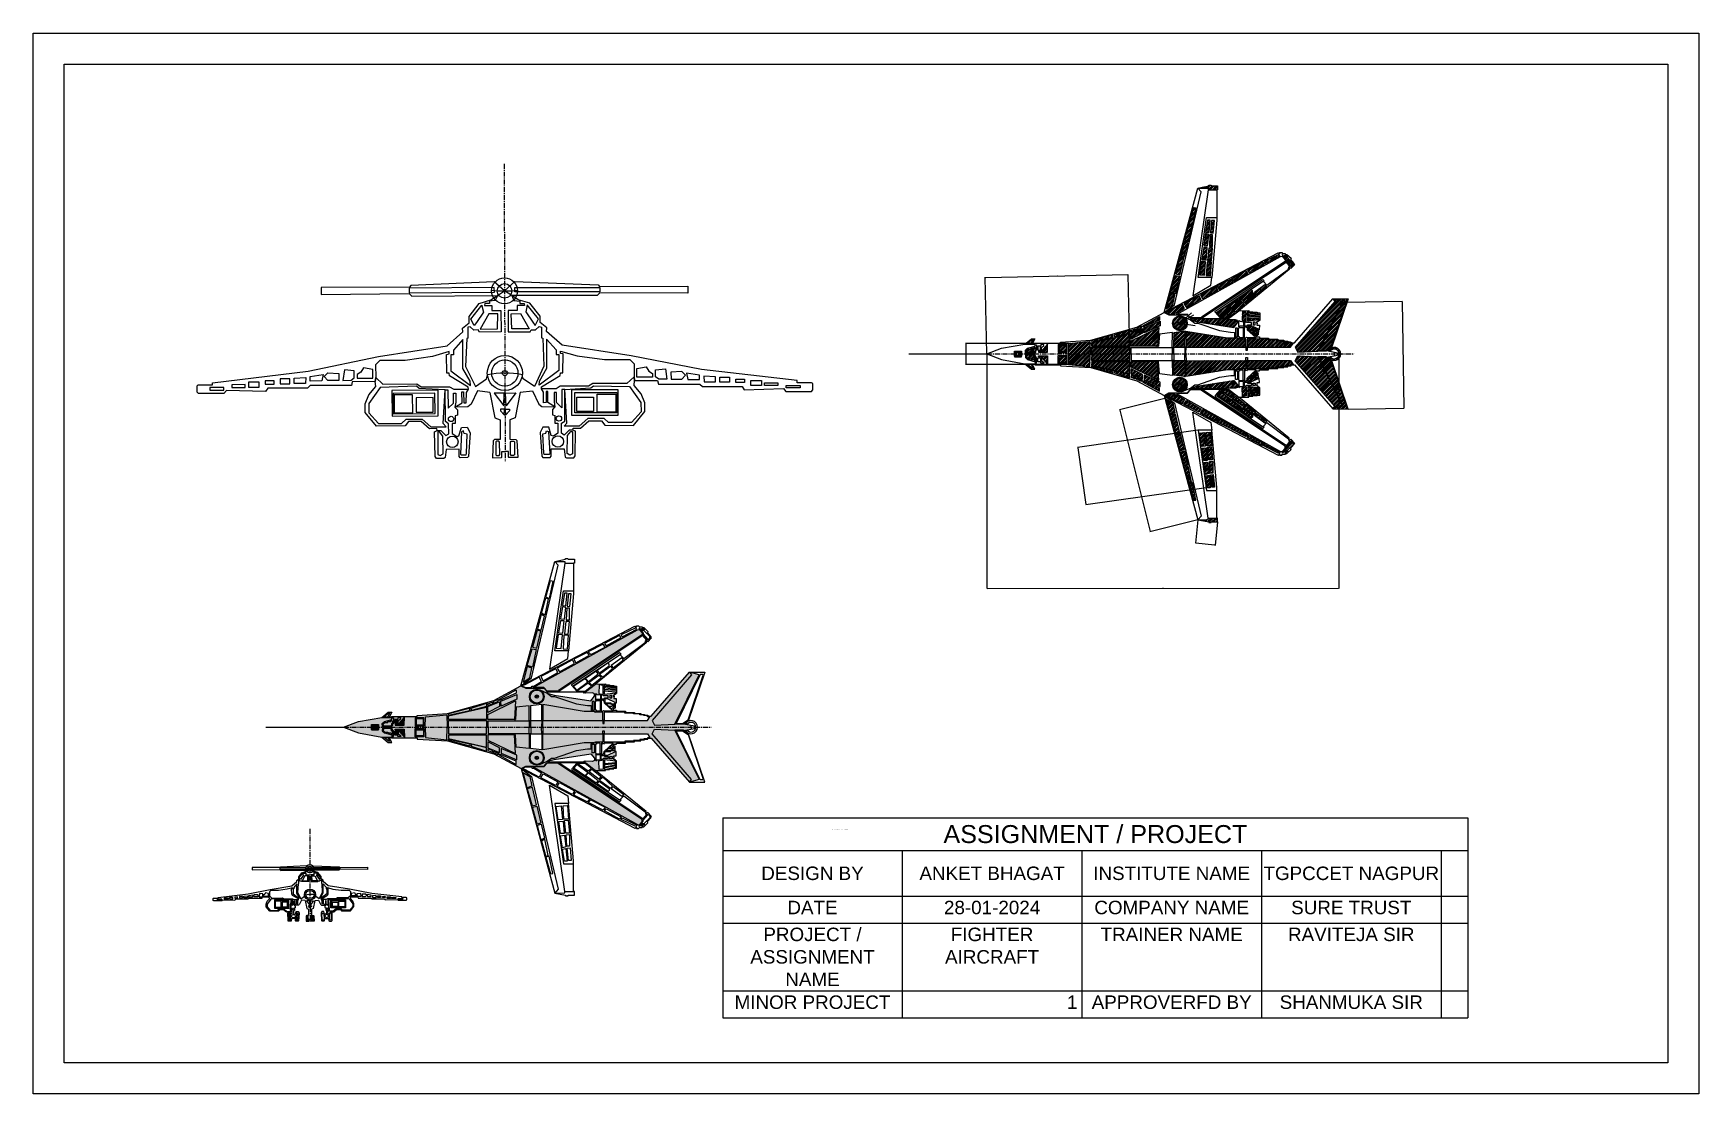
# Model space of a CAD drawing. Header units: millimetres. Extents: x -885 to 9945, y -392 to 6506.
import ezdxf

# ---------------------------------------------------------------- set-up
doc = ezdxf.new("R2010")
doc.units = ezdxf.units.MM
doc.linetypes.add('CENTER', pattern=[50.8, 31.75, -6.35, 6.35, -6.35])
doc.layers.get('0').update_dxf_attribs({"color": 50})
doc.layers.add('main', color=1, linetype='Continuous')
doc.styles.get("Standard").update_dxf_attribs({"font": 'arial.ttf'})
doc.dimstyles.new('ISO-25', dxfattribs={"dimtxt": 2.5, "dimasz": 2.5, "dimexe": 1.25, "dimexo": 0.625, "dimtad": 1, "dimtxsty": 'Standard', "dimcen": 2.5, "dimadec": 0, "dimazin": 0, "dimtfac": 1, "dimtmove": 0, "dimatfit": 3, "dimfxl": 1, "dimarcsym": 0})

msp = doc.modelspace()

# ---------------------------------------------------------------- texts
at = {"layer": 'main', "insert": (4313.91, 1326.576), "char_height": 2.5, "width": 109.88114, "attachment_point": 1}
msp.add_mtext('https://youtube.com/shorts/yes2YzSUCzE?si=rYmN-WbYnR5tmoby', dxfattribs=at)

# ---------------------------------------------------------------- blocks, each defined once
blk = doc.blocks.new('*D1')
at = {"layer": 'Defpoints', "color": 0, "transparency": 16777216}
for p in [(5316, 4420), (7606, 4420), (7606, 2896)]:
    blk.add_point(p, dxfattribs=at)
at = {"layer": 'main', "color": 0, "lineweight": -2, "transparency": 16777216}
for p, q in [((5316, 4419), (5316, 2894)), ((7606, 4420), (7606, 2894)), ((5318, 2895), (7604, 2896))]:
    blk.add_line(p, q, dxfattribs=at)
at = {"layer": 'main', "color": 0, "transparency": 16777216}
for points in [[(5318, 2896), (5318, 2895), (5316, 2895)], [(7604, 2896), (7604, 2895), (7606, 2896)]]:
    blk.add_solid(points, dxfattribs=at)
at = {"layer": 'main', "color": 0, "transparency": 16777216, "insert": (6461, 2898), "char_height": 2.5, "attachment_point": 5, "rotation": 0.0089}
blk.add_mtext('2290,22', dxfattribs=at)
blk = doc.blocks.new('*D2')
at = {"layer": 'Defpoints', "color": 0, "transparency": 16777216}
for p in [(6236, 4936), (5316, 4420), (6245, 4438)]:
    blk.add_point(p, dxfattribs=at)
at = {"layer": 'main', "color": 0, "lineweight": -2, "transparency": 16777216}
for p, q in [((5316, 4421), (5306, 4919)), ((5309, 4918), (6233, 4936)), ((6245, 4439), (6236, 4937))]:
    blk.add_line(p, q, dxfattribs=at)
at = {"layer": 'main', "color": 0, "transparency": 16777216}
for points in [[(5309, 4918), (5309, 4917), (5306, 4917)], [(6233, 4936), (6233, 4935), (6236, 4936)]]:
    blk.add_solid(points, dxfattribs=at)
at = {"layer": 'main', "color": 0, "transparency": 16777216, "insert": (5771, 4929), "char_height": 2.5, "attachment_point": 5, "rotation": 1.1168}
blk.add_mtext('929,93', dxfattribs=at)
blk = doc.blocks.new('*D3')
at = {"layer": 'Defpoints', "color": 0, "transparency": 16777216}
for p in [(6491, 4134), (6378, 3264), (6689, 3342)]:
    blk.add_point(p, dxfattribs=at)
at = {"layer": 'main', "color": 0, "lineweight": -2, "transparency": 16777216}
for p, q in [((6491, 4134), (6179, 4056)), ((6181, 4054), (6378, 3266)), ((6688, 3342), (6377, 3264))]:
    blk.add_line(p, q, dxfattribs=at)
at = {"layer": 'main', "color": 0, "transparency": 16777216}
for points in [[(6181, 4054), (6181, 4054), (6180, 4057)], [(6378, 3267), (6377, 3266), (6378, 3264)]]:
    blk.add_solid(points, dxfattribs=at)
at = {"layer": 'main', "color": 0, "transparency": 16777216, "insert": (6281, 3661), "char_height": 2.5, "attachment_point": 5, "rotation": 284.0176}
blk.add_mtext('816,86', dxfattribs=at)
blk = doc.blocks.new('*D4')
at = {"layer": 'Defpoints', "color": 0, "transparency": 16777216}
for p in [(6690, 3924), (6743, 3549), (5960, 3438)]:
    blk.add_point(p, dxfattribs=at)
at = {"layer": 'main', "color": 0, "lineweight": -2, "transparency": 16777216}
for p, q in [((6689, 3924), (5906, 3812)), ((5907, 3810), (5960, 3441)), ((6742, 3549), (5959, 3438))]:
    blk.add_line(p, q, dxfattribs=at)
at = {"layer": 'main', "color": 0, "transparency": 16777216}
for points in [[(5908, 3810), (5907, 3810), (5907, 3812)], [(5960, 3441), (5959, 3440), (5960, 3438)]]:
    blk.add_solid(points, dxfattribs=at)
at = {"layer": 'main', "color": 0, "transparency": 16777216, "insert": (5936, 3625), "char_height": 2.5, "attachment_point": 5, "rotation": 278.098}
blk.add_mtext('378,01', dxfattribs=at)
blk = doc.blocks.new('*D5')
at = {"layer": 'Defpoints', "color": 0, "transparency": 16777216}
for p in [(6689, 3342), (6816, 3328), (6672, 3190)]:
    blk.add_point(p, dxfattribs=at)
at = {"layer": 'main', "color": 0, "lineweight": -2, "transparency": 16777216}
for p, q in [((6689, 3341), (6672, 3189)), ((6816, 3327), (6800, 3175)), ((6797, 3176), (6675, 3190))]:
    blk.add_line(p, q, dxfattribs=at)
at = {"layer": 'main', "color": 0, "transparency": 16777216}
for points in [[(6675, 3190), (6675, 3190), (6672, 3190)], [(6797, 3177), (6797, 3176), (6800, 3176)]]:
    blk.add_solid(points, dxfattribs=at)
at = {"layer": 'main', "color": 0, "transparency": 16777216, "insert": (6736, 3185), "char_height": 2.5, "attachment_point": 5, "rotation": 353.6907}
blk.add_mtext('128,1', dxfattribs=at)
blk = doc.blocks.new('*D6')
at = {"layer": 'Defpoints', "color": 0, "transparency": 16777216}
for p in [(7654, 4758), (7665, 4062), (8027, 4068)]:
    blk.add_point(p, dxfattribs=at)
at = {"layer": 'main', "color": 0, "lineweight": -2, "transparency": 16777216}
for p, q in [((7655, 4758), (8018, 4764)), ((8016, 4761), (8027, 4070)), ((7666, 4062), (8029, 4068))]:
    blk.add_line(p, q, dxfattribs=at)
at = {"layer": 'main', "color": 0, "transparency": 16777216}
for points in [[(8017, 4761), (8016, 4761), (8016, 4764)], [(8028, 4070), (8027, 4070), (8027, 4068)]]:
    blk.add_solid(points, dxfattribs=at)
at = {"layer": 'main', "color": 0, "transparency": 16777216, "insert": (8024, 4416), "char_height": 2.5, "attachment_point": 5, "rotation": 270.9077}
blk.add_mtext('696,56', dxfattribs=at)
blk = doc.blocks.new('*D7')
at = {"layer": 'Defpoints', "color": 0, "transparency": 16777216}
for p in [(6541, 4591), (6603, 4648)]:
    blk.add_point(p, dxfattribs=at)
at = {"layer": 'main', "color": 0, "lineweight": -2, "transparency": 16777216}
for p, q in [((6646, 4688), (6605, 4650)), ((6539, 4589), (6537, 4587)), ((6541, 4591), (6603, 4648))]:
    blk.add_line(p, q, dxfattribs=at)
at = {"layer": 'main', "color": 0, "transparency": 16777216}
for points in [[(6538, 4589), (6539, 4589), (6541, 4591)], [(6605, 4650), (6605, 4650), (6603, 4648)]]:
    blk.add_solid(points, dxfattribs=at)
at = {"layer": 'main', "color": 0, "transparency": 16777216, "insert": (6640, 4686), "char_height": 2.5, "attachment_point": 5, "rotation": 42.7444}
blk.add_mtext('∅85,05', dxfattribs=at)
blk = doc.blocks.new('*D8')
at = {"layer": 'Defpoints', "color": 0, "transparency": 16777216}
for p in [(6531, 4594), (6613, 4645)]:
    blk.add_point(p, dxfattribs=at)
at = {"layer": 'main', "color": 0, "lineweight": -2, "transparency": 16777216}
for p, q in [((6659, 4673), (6615, 4646)), ((6529, 4593), (6527, 4592)), ((6531, 4594), (6613, 4645))]:
    blk.add_line(p, q, dxfattribs=at)
at = {"layer": 'main', "color": 0, "transparency": 16777216}
for points in [[(6529, 4593), (6529, 4593), (6531, 4594)], [(6615, 4646), (6615, 4645), (6613, 4645)]]:
    blk.add_solid(points, dxfattribs=at)
at = {"layer": 'main', "color": 0, "transparency": 16777216, "insert": (6653, 4672), "char_height": 2.5, "attachment_point": 5, "rotation": 31.6007}
blk.add_mtext('∅95,99', dxfattribs=at)
blk = doc.blocks.new('*D9')
at = {"layer": 'Defpoints', "color": 0, "transparency": 16777216}
for p in [(6561, 4621), (6582, 4618)]:
    blk.add_point(p, dxfattribs=at)
at = {"layer": 'main', "color": 0, "lineweight": -2, "transparency": 16777216}
for p, q in [((6559, 4622), (6556, 4622)), ((6561, 4621), (6582, 4618)), ((6670, 4602), (6585, 4617))]:
    blk.add_line(p, q, dxfattribs=at)
at = {"layer": 'main', "color": 0, "transparency": 16777216}
for points in [[(6559, 4622), (6559, 4621), (6561, 4621)], [(6585, 4618), (6585, 4617), (6582, 4618)]]:
    blk.add_solid(points, dxfattribs=at)
at = {"layer": 'main', "color": 0, "transparency": 16777216, "insert": (6664, 4605), "char_height": 2.5, "attachment_point": 5, "rotation": 350.1467}
blk.add_mtext('∅21,58', dxfattribs=at)
blk = doc.blocks.new('*D10')
at = {"layer": 'Defpoints', "color": 0, "transparency": 16777216}
for p in [(5847, 4488), (5179, 4352), (5847, 4352)]:
    blk.add_point(p, dxfattribs=at)
at = {"layer": 'main', "color": 0, "lineweight": -2, "transparency": 16777216}
for p, q in [((5846, 4488), (5178, 4488)), ((5179, 4485), (5179, 4355)), ((5846, 4352), (5178, 4352))]:
    blk.add_line(p, q, dxfattribs=at)
at = {"layer": 'main', "color": 0, "transparency": 16777216}
for points in [[(5179, 4485), (5179, 4485), (5179, 4488)], [(5179, 4355), (5179, 4355), (5179, 4352)]]:
    blk.add_solid(points, dxfattribs=at)
at = {"layer": 'main', "color": 0, "transparency": 16777216, "insert": (5181, 4420), "char_height": 2.5, "attachment_point": 5, "rotation": 270.0073}
blk.add_mtext('135,82', dxfattribs=at)
blk = doc.blocks.new('*T17')
at = {"layer": 'main', "color": 0, "linetype": 'ByBlock', "lineweight": -2, "transparency": 16777216}
for p, q in [((0, 0), (4847, 0)), ((0, 0), (0, -1302)), ((4847, 0), (4847, -1302)), ((0, -214), (4847, -214)), ((1168, -214), (1168, -1302)), ((2336, -214), (2336, -1302)), ((3504, -214), (3504, -1302)), ((4672, -214), (4672, -1302)), ((0, -511), (4847, -511)), ((0, -686), (4847, -686)), ((0, -1127), (4847, -1127)), ((0, -1302), (4847, -1302))]:
    blk.add_line(p, q, dxfattribs=at)
at = {"layer": 'main', "color": 0, "transparency": 16777216}
for s, insert, char_height, width, attachment_point in [('ASSIGNMENT / PROJECT', (2424, -107), 116.81, 4789.06, 5), ('DESIGN BY ', (584, -362), 87.6, 1109.66, 5), ('ANKET BHAGAT', (1752, -362), 87.6, 1109.66, 5), ('INSTITUTE NAME', (2920, -362), 87.6, 1109.66, 5), ('TGPCCET NAGPUR', (4088, -362), 87.6, 1109.66, 5), ('DATE ', (584, -540), 87.6, 1109.66, 2), ('28-01-2024', (1752, -540), 87.6, 1109.66, 2), ('COMPANY NAME ', (2920, -540), 87.6, 1109.66, 2), ('SURE TRUST', (4088, -540), 87.6, 1109.66, 2), ('PROJECT / ASSIGNMENT NAME ', (584, -715), 87.6, 1109.66, 2), ('FIGHTER AIRCRAFT', (1752, -715), 87.6, 1109.66, 2), ('TRAINER NAME', (2920, -715), 87.6, 1109.66, 2), ('RAVITEJA SIR ', (4088, -715), 87.6, 1109.66, 2), ('MINOR PROJECT', (584, -1156), 87.6, 1109.66, 2), ('1', (2307, -1156), 87.6, 1109.66, 3), ('APPROVERFD BY', (2920, -1156), 87.6, 1109.66, 2), ('SHANMUKA SIR ', (4088, -1156), 87.6, 1109.66, 2)]:
    blk.add_mtext(s, dxfattribs=dict(at, insert=insert, char_height=char_height, width=width, attachment_point=attachment_point))

# ---------------------------------------------------------------- dimensions: what is measured, and where the dimension line sits
at = {"layer": 'main'}
for p1, p2, distance, picture, middle in [((5315.734, 4420.011), (6245.488, 4438.136), 497.551, '*D2', (5770.872, 4928.658)), ((7654.25, 4758.269), (7665.285, 4061.801), 362.117, '*D6', (8023.966, 4415.806)), ((5846.991, 4488.052), (5847.008, 4352.234), -667.999, '*D10', (5181.127, 4420.058)), ((5315.734, 4420.011), (7605.957, 4420.367), -1524.751, '*D1', (6461.082, 2897.565)), ((6491.212, 4134.196), (6689.072, 3341.657), -320.305, '*D3', (6281.439, 3660.858)), ((6689.539, 3923.638), (6742.788, 3549.395), -790.414, '*D4', (5935.737, 3625.473)), ((6816.401, 3327.579), (6689.072, 3341.657), 152.334, '*D5', (6736.23, 3185.32))]:
    dim = msp.add_aligned_dim(p1=p1, p2=p2, distance=distance, dimstyle='ISO-25', dxfattribs=at)
    dim.commit()
    dim.dimension.update_dxf_attribs({"geometry": picture, "text_midpoint": middle})
for p1, p2, picture, middle in [((6530.86, 4594.22), (6612.619, 4644.52), '*D8', (6654.003, 4669.981)), ((6540.511, 4590.509), (6602.967, 4648.232), '*D7', (6641.594, 4683.931)), ((6561.108, 4621.217), (6582.37, 4617.524), '*D9', (6664.086, 4603.331))]:
    dim = msp.add_diameter_dim_2p(p1=p1, p2=p2, dimstyle='ISO-25', dxfattribs=at)
    dim.commit()
    dim.dimension.update_dxf_attribs({"geometry": picture, "text_midpoint": middle, "dimtype": 163})

# ---------------------------------------------------------------- hatches: boundary and pattern name
at = {"layer": 'main'}
h = msp.add_hatch(dxfattribs=at)
h.set_pattern_fill('ANSI34', style=0)
h.set_pattern_definition([(45, (-2988.31, 1590.338), (-13.470384, 13.470384), []), (45, (-2983.82, 1590.338), (-13.470384, 13.470384), []), (45, (-2979.33, 1590.338), (-13.470384, 13.470384), []), (45, (-2974.84, 1590.338), (-13.470384, 13.470384), [])])
h.paths.add_polyline_path([(5835.915, 4404.03), (5786.718, 4404.03), (5786.718, 4365.073), (5835.915, 4365.073)])
h.paths.add_polyline_path([(5835.901, 4475.21), (5786.704, 4475.198), (5786.714, 4436.241), (5835.911, 4436.253)])
h.paths.add_polyline_path([(5711.124, 4484.446), (5671.018, 4439.145), (5651.562, 4439.266), (5651.563, 4432.743), (5709.931, 4432.758)])
h.paths.add_polyline_path([(5709.934, 4407.493), (5651.567, 4407.493), (5651.567, 4400.971), (5671.022, 4401.096), (5711.14, 4355.806)])
h.paths.add_polyline_path([(5627.06, 4443.676), (5630.277, 4443.676), (5631.945, 4447.726), (5636.592, 4450.347), (5633.016, 4454.038), (5633.014, 4461.66), (5623.48, 4461.657), (5623.481, 4457.132), (5604.055, 4457.127), (5604.056, 4451.292), (5584.63, 4451.287), (5573.549, 4441.876), (5574.147, 4430.562), (5574.506, 4427.823), (5625.395, 4427.836)])
h.paths.add_polyline_path([(5625.397, 4412.394), (5574.508, 4412.394), (5574.15, 4409.654), (5573.554, 4398.341), (5584.638, 4388.933), (5604.064, 4388.933), (5604.064, 4383.097), (5623.49, 4383.097), (5623.49, 4378.572), (5633.025, 4378.572), (5633.025, 4386.194), (5636.6, 4389.886), (5631.952, 4392.506), (5630.283, 4396.555), (5627.066, 4396.555)])
h.paths.add_polyline_path([(5542.35, 4435.381), (5495.805, 4435.369), (5495.805, 4420.098), (5502.202, 4420.099), (5502.199, 4430.566), (5535.535, 4430.566), (5535.535, 4420.103), (5542.353, 4420.104)])
h.paths.add_polyline_path([(5542.353, 4420.104), (5535.535, 4420.103), (5535.538, 4409.641), (5502.202, 4409.632), (5502.202, 4420.099), (5495.805, 4420.098), (5495.809, 4404.828), (5542.353, 4404.828)])
h.paths.add_polyline_path([(5628.391, 4519.031), (5605.76, 4519.025), (5563.818, 4483.744), (5627.666, 4483.76), (5627.739, 4486.548), (5610.706, 4486.543)])
h.paths.add_polyline_path([(5602.064, 4487.569), (5580.05, 4487.769), (5609.259, 4511.008), (5616.254, 4511.01)], flags=16)
h.paths.add_polyline_path([(5610.723, 4353.683), (5627.756, 4353.683), (5627.682, 4356.47), (5563.834, 4356.47), (5605.785, 4321.2), (5628.416, 4321.2)])
h.paths.add_polyline_path([(5616.278, 4329.218), (5609.282, 4329.218), (5580.067, 4352.449), (5602.081, 4352.655)], flags=16)
h.paths.add_polyline_path([(6245.492, 4420.194), (6245.492, 4376.587), (5997.06, 4376.587), (5997.778, 4418.358), (5988.087, 4418.358), (5986.386, 4338.6), (5847.008, 4352.234), (5846.342, 4420.143)])
h.paths.add_polyline_path([(5986.365, 4501.722), (5846.991, 4488.052), (5846.342, 4420.143), (6245.492, 4420.194), (6245.481, 4463.801), (5997.049, 4463.738), (5997.778, 4421.966), (5988.087, 4421.964)])
h.paths.add_polyline_path([(6434.116, 4591.568), (6252.424, 4503.633), (6252.433, 4469.726), (6432.973, 4469.85), (6426.639, 4470.59)])
h.paths.add_polyline_path([(6426.605, 4370.589), (6252.446, 4370.663), (6252.446, 4336.757), (6434.16, 4248.867)])
h.paths.add_polyline_path([(6245.353, 4549.658), (5996.673, 4493.205), (5997.99, 4473.206), (5997.047, 4470.911), (6245.373, 4470.974)])
h.paths.add_polyline_path([(6328.744, 4554.863), (6328.736, 4585.209), (6253.811, 4554.514), (6254.151, 4516.251)], flags=17)
h.paths.add_polyline_path([(6245.386, 4369.413), (5997.06, 4369.413), (5998.004, 4367.118), (5996.692, 4347.12), (6245.386, 4290.73)])
h.paths.add_polyline_path([(6254.175, 4324.139), (6253.845, 4285.876), (6328.778, 4255.199), (6328.778, 4285.546)], flags=17)
h.paths.add_polyline_path([(6339.744, 4282.538), (6339.084, 4251.202), (6442.736, 4207.991), (6442.736, 4237.678)])
h.paths.add_polyline_path([(6329.651, 4245.904), (6328.82, 4238.642), (6438.657, 4177.645), (6438.657, 4199.844)])
h.paths.add_polyline_path([(6320.885, 4251.11), (6290.571, 4265.011), (6290.571, 4253.392), (6321.3, 4240.321)])
h.paths.add_polyline_path([(6253.82, 4279.327), (6253.405, 4268.123), (6282.889, 4257.334), (6282.889, 4269.575)], flags=17)
h.paths.add_polyline_path([(6244.416, 4285.874), (6147.708, 4310.558), (6146.44, 4307.387), (6145.737, 4296.64), (6244.416, 4264.209)])
h.paths.add_polyline_path([(6136.251, 4311.461), (5998.668, 4342.67), (5997.089, 4333.625), (6135.402, 4295.989)], flags=17)
h.paths.add_polyline_path([(6282.847, 4583.063), (6253.366, 4572.267), (6253.784, 4561.063), (6282.85, 4570.822)], flags=17)
h.paths.add_polyline_path([(6244.376, 4576.178), (6145.705, 4543.722), (6146.411, 4532.976), (6147.68, 4529.805), (6244.381, 4554.514)])
h.paths.add_polyline_path([(6135.371, 4544.371), (5997.067, 4506.699), (5998.648, 4497.655), (6136.223, 4528.899)], flags=17)
h.paths.add_polyline_path([(6320.842, 4589.297), (6321.254, 4600.085), (6290.528, 4587.007), (6290.531, 4575.388)])
h.paths.add_polyline_path([(6438.601, 4640.592), (6438.595, 4662.792), (6328.774, 4601.767), (6329.607, 4594.505)])
h.paths.add_polyline_path([(6442.689, 4602.76), (6442.682, 4632.447), (6339.041, 4589.209), (6339.709, 4557.873)])
h.paths.add_polyline_path([(7001.307, 4516.448), (6955.708, 4517.02), (6955.392, 4522.999), (6950.142, 4516.962), (6946.201, 4522.734), (6880.026, 4522.717), (6610.697, 4566.983), (6611.651, 4464.287), (7001.321, 4463.437)])
h.paths.add_polyline_path([(7001.332, 4377.143), (6611.662, 4376.194), (6610.734, 4273.497), (6880.052, 4317.832), (6946.227, 4317.832), (6950.166, 4323.605), (6955.418, 4317.57), (6955.732, 4323.548), (7001.332, 4324.132)])
h.paths.add_polyline_path([(6603.811, 4376.667), (6532.068, 4376.667), (6530.236, 4370.103), (6531.274, 4282.229), (6604.868, 4272.532)])
h.paths.add_polyline_path([(6604.83, 4567.947), (6531.239, 4558.231), (6530.223, 4470.357), (6532.057, 4463.793), (6603.8, 4463.811)])
h.paths.add_polyline_path([(7307.077, 4488.471), (7291.682, 4488.756), (7291.68, 4495.907), (7267.268, 4495.901), (7267.267, 4499.82), (7241.089, 4501.283), (7241.105, 4506.442), (7201.579, 4506.432), (7201.577, 4512.18), (7143.898, 4512.191), (7143.896, 4517.48), (7009.371, 4517.216), (7009.382, 4470.751), (7010.865, 4463.439), (7291.22, 4463.585)])
h.paths.add_polyline_path([(7291.231, 4377.068), (7010.876, 4377.143), (7009.395, 4369.831), (7009.395, 4323.366), (7143.921, 4323.137), (7143.921, 4328.425), (7201.601, 4328.451), (7201.601, 4334.199), (7241.127, 4334.199), (7241.11, 4339.358), (7267.287, 4340.828), (7267.287, 4344.746), (7291.7, 4344.746), (7291.7, 4351.898), (7307.095, 4352.186)])
h.paths.add_polyline_path([(7555.61, 4371.711), (7519.344, 4397.297), (7478.704, 4395.84), (7634.21, 4076.949), (7652.715, 4076.949), (7654.336, 4082.477)], flags=0)
h.paths.add_polyline_path([(7654.25, 4758.269), (7652.627, 4763.797), (7634.122, 4763.792), (7478.698, 4444.861), (7519.338, 4443.415), (7555.598, 4469.01)], flags=0)
h.paths.add_polyline_path([(7617.475, 4420.368), (7605.957, 4420.367, -0.741270693), (7548.541, 4402.911), (7536.584, 4400.526, 0.111972138), (7548.86, 4386.068), (7555.173, 4382.137, 0.559708813)])
h.paths.add_polyline_path([(7555.163, 4458.584), (7548.851, 4454.651, 0.111972138), (7536.579, 4440.19), (7548.537, 4437.808, -0.741270693), (7605.957, 4420.367), (7617.475, 4420.368, 0.559708813)])
h.paths.add_polyline_path([(7556.751, 4381.154), (7555.173, 4382.137, -0.043440877), (7548.86, 4386.068), (7523.625, 4401.783), (7469.142, 4401.783), (7628.345, 4080.786), (7565.274, 4063.054), (7665.285, 4061.801)])
h.paths.add_polyline_path([(7634.21, 4076.949), (7478.704, 4395.84), (7519.344, 4397.297), (7555.61, 4371.711), (7654.336, 4082.477), (7652.715, 4076.949)], flags=16)
h.paths.add_polyline_path([(7665.194, 4778.948), (7565.183, 4777.669), (7628.259, 4759.954), (7469.137, 4438.916), (7523.62, 4438.93), (7548.851, 4454.651, -0.043440877), (7555.163, 4458.584), (7556.741, 4459.567)])
h.paths.add_polyline_path([(7652.627, 4763.797), (7654.25, 4758.269), (7555.598, 4469.01), (7519.338, 4443.415), (7478.698, 4444.861), (7634.122, 4763.792)], flags=16)
h.paths.add_polyline_path([(7628.259, 4759.954), (7565.183, 4777.669), (7578.729, 4760.648), (7321.249, 4464.332), (7338.238, 4432.519), (7469.137, 4438.916)])
h.paths.add_polyline_path([(7469.142, 4401.783), (7338.241, 4408.147), (7321.26, 4376.33), (7578.815, 4080.079), (7565.274, 4063.054), (7628.345, 4080.786)])
h.paths.add_polyline_path([(7136.767, 4857.424), (7123.857, 4870.725), (7056.452, 4820.899), (7057.947, 4819.081), (7068.482, 4806.268)])
h.paths.add_polyline_path([(7043.056, 4818.659), (7043.052, 4831.256), (7035.627, 4839.092), (6963.784, 4788.547), (6978.076, 4771.055)])
h.paths.add_polyline_path([(7064.503, 4802.966), (7051.049, 4816.81), (6980.212, 4764.157), (7000.535, 4746.051)])
h.paths.add_polyline_path([(6957.325, 4784.262), (6889.564, 4737.33), (6904.28, 4722.274), (6905.337, 4714.45), (6971.147, 4766.839)])
h.paths.add_polyline_path([(6992.473, 4742.853), (6975.943, 4757.282), (6911.934, 4710.082), (6930.477, 4693.949)])
h.paths.add_polyline_path([(6905.836, 4706.46), (6832.425, 4654.164), (6885.649, 4654.178), (6927.176, 4687.528)])
h.paths.add_polyline_path([(6898.976, 4711.364), (6898.961, 4721.388), (6885.096, 4735.576), (6814.163, 4689.587), (6808.801, 4690.054), (6833.097, 4661.641)])
h.paths.add_polyline_path([(6915.685, 4889.27), (6900.269, 4905.401), (6812.512, 4862.827), (6826.156, 4839.261)])
h.paths.add_polyline_path([(6817.142, 4834.785), (6804.466, 4858.837), (6705.29, 4805.095), (6718.691, 4780.5)])
h.paths.add_polyline_path([(6708.089, 4776.684), (6696.041, 4799.23), (6597.207, 4749.171), (6613.717, 4722.848)])
h.paths.add_polyline_path([(7015.735, 4940.847), (7003.482, 4960.598), (6906.826, 4909.626), (6923.216, 4892.441)])
h.paths.add_polyline_path([(7120.83, 5003.315), (7109.976, 5017.804), (7011.819, 4965.267), (7022.476, 4950.529)])
h.paths.add_polyline_path([(7221.772, 5058.645), (7215.109, 5067.347), (7120.603, 5020.974), (7126.735, 5008.896)])
h.paths.add_polyline_path([(7296.237, 5024.848), (7289.034, 5028.244), (7271.077, 5047.217), (7272.912, 5056.013), (7267.797, 5056.011), (7265.957, 5049.877), (7252.76, 5049.874), (7237.682, 5066.109), (7238.472, 5057.452), (7243.198, 5056.627), (7263.441, 5032.195), (7263.088, 5024.738), (7290.958, 4992.638), (7296.265, 4986.524), (7307.225, 4998.84), (7307.222, 5010.525), (7296.238, 5020.479)])
h.paths.add_polyline_path([(6602.194, 4716.721), (6587.043, 4744.671), (6494.923, 4696.248), (6474.695, 4689.428), (6498.858, 4677.536), (6535.85, 4677.545), (6536.658, 4680.202), (6541.974, 4687.134), (6552.494, 4687.137)])
h.paths.add_polyline_path([(6738.244, 5020.184), (6710.164, 5022.599), (6698.485, 4935.116), (6730.995, 4931.705)])
h.paths.add_polyline_path([(6777.112, 5018.19), (6748.621, 5018.183), (6742.6, 4931.047), (6771.092, 4928.897)])
h.paths.add_polyline_path([(6796.033, 5287.926), (6777.896, 5287.922), (6769.525, 5207.313), (6787.662, 5205.153)])
h.paths.add_polyline_path([(6768.692, 5291.165), (6751.619, 5291.135), (6738.123, 5212.715), (6761.133, 5209.745)])
h.paths.add_polyline_path([(6760.687, 5197.829), (6738.238, 5204.293), (6726.603, 5126.215), (6751.209, 5123.633)])
h.paths.add_polyline_path([(6784.431, 5194.815), (6767.163, 5194.811), (6763.297, 5119.754), (6784.45, 5119.328)])
h.paths.add_polyline_path([(6784.005, 5108.899), (6760.263, 5108.893), (6751.218, 5027.796), (6776.688, 5025.645)])
h.paths.add_polyline_path([(6749.47, 5112.773), (6726.591, 5112.767), (6714.093, 5033.394), (6742.152, 5031.244)])
h.paths.add_polyline_path([(6675.316, 5370.992), (6661.724, 5373.604), (6630.506, 5265.823), (6652.843, 5258.083)])
h.paths.add_polyline_path([(6646.531, 5254.874), (6629.818, 5261.25), (6602.304, 5161.024), (6624.306, 5149.379)])
h.paths.add_polyline_path([(6622.045, 5142.531), (6600.541, 5152.678), (6575.536, 5057.516), (6600.246, 5051.173)])
h.paths.add_polyline_path([(6598.086, 5044.427), (6573.517, 5050.649), (6543.544, 4940.79), (6571.626, 4933.783)])
h.paths.add_polyline_path([(6568.761, 4925.401), (6541.745, 4930.763), (6509.919, 4820.824), (6542.951, 4811.486)])
h.paths.add_polyline_path([(6539.406, 4804.285), (6509.163, 4815.488), (6483.113, 4714.136), (6526.232, 4741.38)])
h.paths.add_polyline_path([(6978.165, 4069.519), (6963.878, 4052.024), (7035.733, 4001.497), (7043.157, 4009.335), (7043.157, 4021.932)])
h.paths.add_polyline_path([(7000.617, 4094.528), (6980.3, 4076.417), (7051.15, 4023.782), (7064.6, 4037.63)])
h.paths.add_polyline_path([(6905.412, 4126.106), (6904.357, 4118.282), (6889.645, 4103.222), (6957.417, 4056.307), (6971.236, 4073.733)])
h.paths.add_polyline_path([(6930.546, 4146.613), (6912.008, 4130.475), (6976.028, 4083.291), (6992.555, 4097.725)])
h.paths.add_polyline_path([(6885.709, 4186.373), (6832.484, 4186.373), (6905.909, 4134.095), (6927.244, 4153.033)])
h.paths.add_polyline_path([(6833.159, 4178.897), (6808.869, 4150.477), (6814.231, 4150.945), (6885.176, 4104.974), (6899.037, 4119.166), (6899.05, 4129.19)])
h.paths.add_polyline_path([(7068.58, 4034.329), (7058.048, 4021.513), (7056.554, 4019.695), (7123.971, 3969.886), (7136.878, 3983.19)])
h.paths.add_polyline_path([(6602.269, 4123.757), (6552.562, 4153.329), (6542.042, 4153.329), (6536.725, 4160.259), (6535.915, 4162.916), (6498.924, 4162.916), (6474.764, 4151.018), (6494.993, 4144.203), (6587.126, 4095.803)])
h.paths.add_polyline_path([(6613.794, 4117.634), (6597.291, 4091.306), (6696.137, 4041.273), (6708.18, 4063.822)])
h.paths.add_polyline_path([(6718.782, 4060.008), (6705.388, 4035.41), (6804.578, 3981.692), (6817.248, 4005.748)])
h.paths.add_polyline_path([(6826.262, 4001.274), (6812.625, 3977.705), (6900.393, 3935.153), (6915.804, 3951.288)])
h.paths.add_polyline_path([(7296.391, 3815.807), (7296.391, 3820.176), (7307.372, 3830.133), (7307.372, 3841.818), (7296.409, 3854.131), (7291.103, 3848.016), (7263.242, 3815.908), (7263.597, 3808.452), (7243.36, 3784.015), (7238.634, 3783.188), (7237.847, 3774.532), (7252.92, 3790.77), (7266.118, 3790.77), (7267.959, 3784.636), (7273.074, 3784.636), (7271.237, 3793.431), (7289.189, 3812.41)])
h.paths.add_polyline_path([(7126.885, 3831.716), (7120.755, 3819.636), (7215.274, 3773.287), (7221.935, 3781.991)])
h.paths.add_polyline_path([(7022.611, 3890.056), (7011.957, 3875.316), (7110.129, 3822.804), (7120.978, 3837.295)])
h.paths.add_polyline_path([(6923.336, 3948.119), (6906.95, 3930.93), (7003.62, 3879.983), (7015.868, 3899.736)])
h.paths.add_polyline_path([(6787.862, 3635.372), (6769.725, 3633.208), (6778.117, 3552.601), (6796.253, 3552.601)])
h.paths.add_polyline_path([(6761.334, 3630.774), (6738.325, 3627.799), (6751.841, 3549.381), (6768.913, 3549.355)])
h.paths.add_polyline_path([(6751.388, 3716.883), (6726.783, 3714.295), (6738.438, 3636.22), (6760.885, 3642.69)])
h.paths.add_polyline_path([(6784.628, 3721.197), (6763.475, 3720.766), (6767.361, 3645.71), (6784.628, 3645.71)])
h.paths.add_polyline_path([(6776.842, 3814.878), (6751.373, 3812.721), (6760.438, 3731.626), (6784.181, 3731.626)])
h.paths.add_polyline_path([(6742.308, 3809.27), (6714.249, 3807.113), (6726.767, 3727.743), (6749.646, 3727.743)])
h.paths.add_polyline_path([(6731.125, 3908.806), (6698.616, 3905.387), (6710.317, 3817.907), (6738.397, 3820.329)])
h.paths.add_polyline_path([(6771.221, 3911.624), (6742.73, 3909.467), (6748.774, 3822.333), (6777.264, 3822.333)])
h.paths.add_polyline_path([(6653.056, 3582.409), (6630.722, 3574.663), (6661.967, 3466.89), (6675.558, 3469.505)])
h.paths.add_polyline_path([(6624.491, 3691.105), (6602.492, 3679.455), (6630.032, 3579.235), (6646.743, 3585.616)])
h.paths.add_polyline_path([(6571.756, 3906.688), (6543.677, 3899.673), (6573.678, 3789.822), (6598.245, 3796.05)])
h.paths.add_polyline_path([(6600.406, 3789.305), (6575.699, 3782.956), (6600.727, 3687.8), (6622.229, 3697.952)])
h.paths.add_polyline_path([(6543.05, 4028.977), (6510.021, 4019.631), (6541.875, 3909.701), (6568.89, 3915.069)])
h.paths.add_polyline_path([(6526.314, 4099.079), (6483.188, 4126.312), (6509.263, 4024.966), (6539.503, 4036.178)])
h.paths.add_polyline_path([(6816.401, 3352.525), (6811.59, 3352.361), (6755.151, 3352.361), (6755.151, 3342.26), (6689.072, 3341.657), (6759.542, 3327.456), (6759.542, 3323.485), (6775.073, 3323.485), (6775.501, 3327.579), (6816.401, 3327.579)])
h.paths.add_polyline_path([(6816.123, 5512.954), (6775.223, 5512.944), (6774.794, 5517.037), (6759.263, 5517.033), (6759.264, 5513.062), (6688.798, 5498.844), (6754.876, 5498.257), (6754.879, 5488.156), (6811.318, 5488.171), (6816.129, 5488.008)])
h.paths.add_polyline_path([(7003.313, 4692.252), (6978.012, 4696.483), (6975.939, 4639.586), (7003.328, 4633.373)])
h.paths.add_polyline_path([(7084.365, 4649.703), (7012.937, 4656.226), (7012.766, 4632.345), (7084.367, 4641.49)])
h.paths.add_polyline_path([(7013.174, 4695.96), (7012.197, 4678.479), (7018.615, 4684.94), (7082.976, 4671.983), (7082.974, 4679.767)])
h.paths.add_polyline_path([(7084.178, 4665.4), (7012.197, 4678.479), (7012.629, 4665.496), (7084.18, 4657.917)])
h.paths.add_polyline_path([(7003.382, 4207.207), (6975.995, 4200.987), (6978.082, 4144.091), (7003.382, 4148.328)])
h.paths.add_polyline_path([(7083.04, 4160.833), (7083.04, 4168.617), (7018.682, 4155.644), (7012.263, 4162.103), (7013.244, 4144.623)])
h.paths.add_polyline_path([(7084.241, 4175.201), (7084.241, 4182.684), (7012.691, 4175.087), (7012.263, 4162.103)])
h.paths.add_polyline_path([(7084.423, 4199.111), (7012.82, 4208.238), (7012.997, 4184.357), (7084.423, 4190.898)])
h.paths.add_polyline_path([(6946.128, 4218.804), (6922.727, 4247.974), (6684.476, 4211.02), (6640.334, 4198.334), (6644.836, 4192.774), (6874.622, 4192.817), (6880.409, 4198.4), (6885.398, 4195.01), (6887.993, 4198.4), (6933.476, 4197.628), (6946.128, 4203.001)])
h.paths.add_polyline_path([(6946.072, 4637.565), (6933.419, 4642.935), (6887.936, 4642.151), (6885.341, 4645.54), (6880.353, 4642.149), (6874.564, 4647.731), (6644.778, 4647.716), (6640.278, 4642.154), (6684.423, 4629.479), (6922.684, 4592.586), (6946.076, 4621.762)])
h.paths.add_polyline_path([(6614.262, 4619.37, 1), (6529.216, 4619.37, 1)], flags=0)
h.paths.add_polyline_path([(6560.949, 4619.37, -1), (6582.53, 4619.37, -1)], flags=0)
h.paths.add_polyline_path([(6566.891, 4619.37, -1), (6576.587, 4619.37, -1)], flags=0)
h.paths.add_polyline_path([(6614.313, 4221.1, 1), (6529.267, 4221.1, 1)], flags=0)
h.paths.add_polyline_path([(6560.999, 4221.1, -1), (6582.58, 4221.1, -1)], flags=0)
h.paths.add_polyline_path([(6566.942, 4221.1, -1), (6576.638, 4221.1, -1)], flags=0)
h.paths.add_polyline_path([(6523.794, 4221.1, 1), (6619.786, 4221.1, 1)])
h.paths.add_polyline_path([(6614.313, 4221.1, -1), (6529.267, 4221.1, -1)], flags=16)
h.paths.add_polyline_path([(6619.735, 4619.37, 1), (6523.743, 4619.37, 1)])
h.paths.add_polyline_path([(6529.216, 4619.37, -1), (6614.262, 4619.37, -1)], flags=16)
h.paths.add_polyline_path([(7077.436, 4561.53), (7038.219, 4556.027), (7021.819, 4572.129), (7047.054, 4572.136)])
h.paths.add_polyline_path([(7031.804, 4604.274), (7015, 4604.27), (7014.172, 4578.428), (7054.335, 4578.081), (7054.336, 4572.365), (7076.622, 4572.371), (7081.908, 4580.827)])
h.paths.add_polyline_path([(7076.389, 4556.014), (7044.838, 4552.266), (7058.05, 4538.852)])
h.paths.add_polyline_path([(7081.948, 4259.774), (7076.661, 4268.229), (7054.375, 4268.229), (7054.375, 4262.513), (7014.213, 4262.155), (7015.047, 4236.313), (7031.851, 4236.313)])
h.paths.add_polyline_path([(7058.08, 4301.743), (7044.872, 4288.325), (7076.424, 4284.585)])
h = msp.add_hatch(dxfattribs=at)
h.set_pattern_fill('ANSI33', color=256, style=0)
h.set_pattern_definition([(45, (-2988.31, 1590.3376), (-4.490128, 4.490128), []), (45, (-2983.82, 1590.3376), (-4.490128, 4.490128), [3.175, -1.5875])])
h.paths.add_polyline_path([(7047.092, 4268.456), (7077.472, 4279.07), (7038.253, 4284.562), (7021.977, 4268.573), (7021.977, 4268.456)])
h = msp.add_hatch(color=256, dxfattribs=at)
h.set_gradient(color1=(153, 27, 30), color2=(255, 255, 0), tint=1)
h.paths.add_polyline_path([(2360.239, 1600.89), (2327.209, 1591.544), (2359.063, 1481.613), (2386.078, 1486.981)])
h.paths.add_polyline_path([(2343.502, 1670.992), (2300.376, 1698.225), (2326.452, 1596.879), (2356.692, 1608.09)])
h.paths.add_polyline_path([(2388.945, 1478.601), (2360.865, 1471.586), (2390.866, 1361.734), (2415.433, 1367.963)])
h.paths.add_polyline_path([(2356.594, 2376.197), (2326.351, 2387.401), (2300.301, 2286.049), (2343.42, 2313.293)])
h.paths.add_polyline_path([(2385.949, 2497.314), (2358.933, 2502.675), (2327.107, 2392.737), (2360.139, 2383.399)])
h.paths.add_polyline_path([(2415.274, 2616.34), (2390.706, 2622.562), (2360.733, 2512.703), (2388.814, 2505.695)])
h = msp.add_hatch(color=256, dxfattribs=at)
h.set_gradient(color1=(0, 0, 255), color2=(255, 255, 0), tint=1)
h.paths.add_polyline_path([(3074.072, 2592.993), (3074.069, 2605.343), (3054.391, 2627.19), (3043.744, 2626.291), (2366.029, 2249.675), (2435.546, 2250.302), (2456.87, 2226.05), (2529.441, 2226.409), (2529.44, 2231.019)])
h.paths.add_polyline_path([(2529.501, 1753.313), (2529.501, 1757.923), (2456.93, 1758.264), (2435.612, 1734.006), (2366.095, 1734.615), (3043.905, 1358.172), (3054.552, 1357.276), (3074.225, 1379.128), (3074.225, 1391.477)])
h = msp.add_hatch(dxfattribs=at)
h.set_pattern_fill('HONEY', color=256, style=0)
h.paths.add_polyline_path([(1663.53, 1992.056), (1359.542, 1992.017), (1359.546, 1973.985), (1312.998, 1973.973), (1312.997, 1976.741), (1312.993, 1976.741), (1312.993, 1992.011), (1132.756, 1991.988), (1228.45, 1954.898), (1381.022, 1928.383), (1444.871, 1928.383), (1445.038, 1922.028), (1611.746, 1922.028), (1611.713, 1915.129), (1809.086, 1903.233), (2109.664, 1817.859), (2286.34, 1722.551), (2317.45, 1738.197), (2436.301, 1738.197), (2454.965, 1760.19), (2705.809, 1762.126), (2771.248, 1711.289), (2836.718, 1710.158), (2836.718, 1717.995), (2830.432, 1716.536), (2829.451, 1734.016), (2829.879, 1746.999), (2830.185, 1756.27), (2830.008, 1780.15), (2901.612, 1771.024), (2901.612, 1762.811), (2830.185, 1756.27), (2829.879, 1746.999), (2901.429, 1754.597), (2901.429, 1747.113), (2829.451, 1734.016), (2835.87, 1727.557), (2900.228, 1740.53), (2900.228, 1732.746), (2836.718, 1717.995), (2836.718, 1717.649), (2862.35, 1717.649), (2862.35, 1721.273), (2890.642, 1721.273), (2890.642, 1724.898), (2907.81, 1724.898), (2907.81, 1773.707), (2900.798, 1773.707), (2900.798, 1780.472), (2892.335, 1780.472), (2892.335, 1786.03), (2885.806, 1786.03), (2885.97, 1790.632), (2891.285, 1791.391), (2890.144, 1805.636), (2905.605, 1805.636), (2905.132, 1832.436), (2905.084, 1835.138), (2899.137, 1835.138), (2897.867, 1867.929), (2890.377, 1867.929), (2890.377, 1873.48), (2884.807, 1873.48), (2884.801, 1882.015), (2906.781, 1882.015), (2906.781, 1888.992), (2965.223, 1888.992), (2965.223, 1897.002), (3025.476, 1897.002), (3025.476, 1903.204), (3065.04, 1903.204), (3064.791, 1909.038), (3090.3, 1909.038), (3090.3, 1914.666), (3112.184, 1914.666), (3112.184, 1920.618), (3133.654, 1920.207), (3382.462, 1634.967), (3396.004, 1651.992), (3138.448, 1948.242), (3155.43, 1980.059), (3286.33, 1973.696), (3340.813, 1973.696), (3345.486, 1970.786), (3392.352, 1980.135, -0.023269256), (3391.785, 1992.276), (2349.256, 1992.143), (2349.256, 1948.58), (2420.999, 1948.58), (2420.584, 1989.443), (2428.056, 1989.443), (2428.85, 1948.106), (2818.52, 1949.056), (2818.52, 1968.667), (2828.064, 1968.667), (2828.064, 1949.056), (3108.42, 1948.981), (3124.283, 1924.099), (3108.888, 1923.811), (3108.888, 1916.659), (3084.475, 1916.659), (3084.475, 1912.74), (3058.298, 1911.271), (3058.315, 1906.112), (3018.789, 1906.112), (3018.789, 1900.363), (2961.109, 1900.338), (2961.109, 1895.049), (2826.583, 1895.279), (2826.583, 1941.743), (2828.064, 1949.056), (2818.52, 1949.056), (2818.52, 1896.045), (2772.92, 1895.461), (2772.606, 1889.483), (2767.354, 1895.518), (2763.415, 1889.745), (2742.85, 1884.14), (2742.846, 1852.033), (2718.889, 1850.862), (2646.659, 1840.112), (2504.503, 1791.738), (2485.293, 1791.738), (2457.522, 1770.247), (2501.664, 1782.933), (2739.916, 1819.887), (2763.316, 1790.717), (2763.316, 1774.914), (2750.664, 1769.541), (2705.181, 1770.313), (2702.587, 1766.923), (2697.598, 1770.313), (2691.81, 1764.729), (2462.024, 1764.686), (2457.522, 1770.247), (2407.942, 1748.922, -0.538853529), (2340.982, 1793.013, -1), (2436.974, 1793.013, -0.299668852), (2407.942, 1748.922), (2457.522, 1770.247), (2485.293, 1791.738), (2504.503, 1791.738), (2646.659, 1840.112), (2718.889, 1850.862), (2742.846, 1852.033), (2742.85, 1884.14), (2763.415, 1889.745), (2697.24, 1889.745), (2427.923, 1845.41), (2428.85, 1948.106), (2420.999, 1948.58), (2422.056, 1844.444), (2348.462, 1854.142), (2347.424, 1942.015), (2349.256, 1948.58), (2338.584, 1950.277), (2340.221, 1852.591), (2255.291, 1862.563), (2250.174, 1942.499), (2243.84, 1941.757), (2251.348, 1820.78), (2069.634, 1908.67), (2069.634, 1942.576), (2250.174, 1942.499), (2255.291, 1862.563), (2340.221, 1852.591), (2338.584, 1950.277), (2072.167, 1950.277), (2072.167, 1992.107), (2062.681, 1992.107), (2062.681, 1948.499), (1814.248, 1948.499), (1814.966, 1990.271), (1805.276, 1990.271), (1803.574, 1910.513), (1664.196, 1924.147)])
h.paths.add_polyline_path([(1383.705, 1968.295), (1384.874, 1989.393), (1442.568, 1988.999), (1450.042, 1979.9), (1450.042, 1972.763), (1456.564, 1968.418), (1456.564, 1942.66), (1456.564, 1931.798), (1447.247, 1931.798), (1447.247, 1941.729), (1398.271, 1955.317)], flags=16)
h.paths.add_polyline_path([(1390.742, 1970.254), (1391.338, 1981.567), (1391.696, 1984.306), (1442.585, 1984.306), (1444.254, 1968.467), (1447.472, 1968.467), (1449.14, 1964.418), (1453.788, 1961.798), (1450.213, 1958.106), (1450.213, 1950.485), (1440.678, 1950.485), (1440.678, 1955.01), (1421.252, 1955.01), (1421.252, 1960.846), (1401.826, 1960.846)], flags=0)
h.paths.add_polyline_path([(1465.168, 1966.672), (1482.75, 1966.672), (1482.75, 1941.038), (1483.294, 1941.038), (1484.238, 1931.361), (1504.201, 1931.361), (1503.92, 1936.384), (1488.211, 1950.184), (1488.211, 1973.009), (1468.755, 1972.884), (1468.755, 1979.406), (1527.122, 1979.406), (1528.328, 1927.719), (1488.211, 1973.009), (1488.211, 1950.184), (1503.92, 1936.384), (1504.201, 1931.361), (1484.238, 1931.361), (1483.294, 1941.038), (1465.168, 1941.038)], flags=16)
h.paths.add_polyline_path([(1597.011, 1982.833), (1653.437, 1983.349), (1654.369, 1930.397), (1597.011, 1930.095)], flags=16)
h.paths.add_polyline_path([(1603.906, 1975.943), (1653.103, 1975.943), (1653.103, 1936.986), (1603.906, 1936.986)], flags=0)
h.paths.add_polyline_path([(1814.248, 1941.326), (2062.574, 1941.326), (2062.574, 1862.643), (1813.88, 1919.032), (1815.192, 1939.031)], flags=16)
h.paths.add_polyline_path([(1814.277, 1905.538), (1815.856, 1914.582), (1953.439, 1883.374), (1952.591, 1867.901)], flags=16)
h.paths.add_polyline_path([(1963.628, 1879.299), (1964.896, 1882.47), (2061.604, 1857.786), (2061.604, 1836.122), (1962.925, 1868.553)], flags=16)
h.paths.add_polyline_path([(2071.363, 1896.052), (2145.966, 1857.459), (2145.966, 1827.112), (2071.033, 1857.789)], flags=16)
h.paths.add_polyline_path([(2071.009, 1851.24), (2100.077, 1841.488), (2100.077, 1829.247), (2070.593, 1840.036)], flags=16)
h.paths.add_polyline_path([(2107.759, 1836.924), (2138.073, 1823.023), (2138.488, 1812.234), (2107.759, 1825.305)], flags=16)
h.paths.add_polyline_path([(2146.839, 1817.817), (2255.845, 1771.757), (2255.845, 1749.557), (2146.009, 1810.555)], flags=16)
h.paths.add_polyline_path([(2156.933, 1854.451), (2259.924, 1809.591), (2259.924, 1779.904), (2156.272, 1823.115)], flags=16)
h.paths.add_polyline_path([(2749.799, 1881.252), (2762.277, 1881.786), (2762.277, 1825.499), (2749.977, 1825.499)], flags=16)
h.paths.add_polyline_path([(2770.298, 1880.718), (2776.359, 1880.718), (2776.359, 1887.308), (2801.137, 1887.308), (2801.137, 1821.402), (2812.229, 1814.071), (2812.229, 1819.799), (2808.98, 1819.799), (2808.98, 1889.98), (2815.576, 1889.98), (2822.172, 1882.677), (2826.985, 1888.021), (2884.797, 1888.021), (2826.202, 1834.492), (2825.973, 1818.753), (2820.627, 1818.753), (2820.627, 1813.924), (2812.229, 1814.071), (2808.097, 1811.899), (2811.989, 1808.551), (2829.284, 1808.551), (2829.284, 1801.854), (2853.605, 1801.854), (2853.605, 1787.597), (2821.609, 1787.597), (2817.718, 1781.872), (2807.989, 1781.872), (2808.097, 1811.899), (2812.229, 1814.071), (2801.137, 1821.402), (2800.959, 1819.443), (2776.359, 1819.443), (2770.298, 1826.389)], flags=16)
h.paths.add_polyline_path([(2772.744, 1818.666), (2778.154, 1812.088), (2802.741, 1812.088), (2802.741, 1782.437), (2793.183, 1772.9), (2820.57, 1779.12), (2820.57, 1720.241), (2795.27, 1716.004), (2793.183, 1772.9), (2802.741, 1782.437), (2781.698, 1779.733), (2772.809, 1773.894)], flags=16)
h.paths.add_polyline_path([(2831.401, 1834.068), (2871.563, 1834.425), (2871.563, 1840.141), (2893.849, 1840.141), (2899.137, 1831.686), (2849.039, 1808.226), (2832.235, 1808.226)], flags=16)
h.paths.add_polyline_path([(2855.442, 1856.475), (2894.66, 1850.983), (2864.281, 1840.369), (2839.046, 1840.369)], flags=16)
h.paths.add_polyline_path([(2862.06, 1860.237), (2875.268, 1873.655), (2893.612, 1856.498)], flags=16)
h.paths.add_polyline_path([(2864.423, 1802.197), (2878.191, 1802.197), (2878.191, 1785.794), (2864.423, 1785.794)], flags=16)
h.paths.add_polyline_path([(1664.179, 2059.964), (1803.554, 2073.634), (1805.275, 1993.876), (1814.966, 1993.879), (1814.237, 2035.651), (2062.67, 2035.714), (2062.681, 1992.107), (2072.167, 1992.109), (2072.157, 2033.939), (2338.573, 2034.007), (2340.185, 2131.692), (2255.258, 2121.699), (2250.161, 2041.762), (2069.621, 2041.639), (2069.613, 2075.545), (2251.304, 2163.481), (2243.827, 2042.503), (2250.161, 2041.762), (2255.258, 2121.699), (2340.185, 2131.692), (2338.573, 2034.007), (2349.245, 2035.706), (2347.411, 2042.27), (2348.427, 2130.144), (2422.018, 2139.86), (2420.988, 2035.724), (2428.839, 2036.2), (2427.885, 2138.896), (2697.214, 2094.63), (2763.389, 2094.647), (2742.822, 2100.247), (2742.81, 2132.354), (2718.853, 2133.519), (2646.62, 2144.25), (2504.452, 2192.587), (2485.242, 2192.582), (2457.466, 2214.067), (2407.88, 2235.379, -0.299738198), (2436.924, 2191.283, -1), (2340.931, 2191.283, -0.538771426), (2407.88, 2235.379), (2457.466, 2214.067), (2461.966, 2219.628), (2691.753, 2219.644), (2697.541, 2214.062), (2702.529, 2217.453), (2705.124, 2214.064), (2750.607, 2214.847), (2763.261, 2209.477), (2763.265, 2193.674), (2739.872, 2164.499), (2501.611, 2201.392), (2457.466, 2214.067), (2485.242, 2192.582), (2504.452, 2192.587), (2646.62, 2144.25), (2718.853, 2133.519), (2742.81, 2132.354), (2742.822, 2100.247), (2763.389, 2094.647), (2767.33, 2088.875), (2772.58, 2094.911), (2772.896, 2088.933), (2818.495, 2088.361), (2818.509, 2035.349), (2828.053, 2035.352), (2826.571, 2042.664), (2826.559, 2089.129), (2961.085, 2089.392), (2961.086, 2084.104), (3018.765, 2084.093), (3018.767, 2078.345), (3058.293, 2078.355), (3058.277, 2073.196), (3084.455, 2071.733), (3084.456, 2067.814), (3108.869, 2067.82), (3108.87, 2060.668), (3124.266, 2060.384), (3108.409, 2035.498), (2828.053, 2035.352), (2828.058, 2015.741), (2818.514, 2015.738), (2818.509, 2035.349), (2428.839, 2036.2), (2428.055, 1994.863), (2420.584, 1994.861), (2420.988, 2035.724), (2349.245, 2035.706), (2349.256, 1992.143), (3391.785, 1992.276, -0.023269256), (3392.349, 2004.417), (3345.481, 2013.754), (3340.808, 2010.842), (3286.325, 2010.829), (3155.427, 2004.432), (3138.437, 2036.244), (3395.917, 2332.561), (3382.371, 2349.582), (3133.635, 2064.278), (3112.165, 2063.862), (3112.164, 2069.814), (3090.28, 2069.808), (3090.279, 2075.437), (3064.77, 2075.43), (3065.018, 2081.264), (3025.453, 2081.254), (3025.451, 2087.456), (2965.199, 2087.441), (2965.197, 2095.451), (2906.755, 2095.436), (2906.753, 2102.413), (2884.773, 2102.407), (2884.777, 2110.942), (2890.347, 2110.944), (2890.345, 2116.495), (2897.835, 2116.497), (2899.097, 2149.288), (2905.044, 2149.29), (2905.091, 2151.991), (2905.558, 2178.792), (2890.097, 2178.788), (2891.234, 2193.033), (2885.919, 2193.79), (2885.753, 2198.393), (2892.282, 2198.395), (2892.281, 2203.952), (2900.744, 2203.954), (2900.742, 2210.72), (2907.755, 2210.722), (2907.742, 2259.531), (2890.574, 2259.526), (2890.573, 2263.151), (2862.281, 2263.144), (2862.28, 2266.768), (2836.648, 2266.761), (2836.647, 2274.252), (2771.176, 2273.104), (2705.751, 2222.251), (2454.906, 2224.123), (2436.236, 2246.112), (2317.386, 2246.081), (2286.271, 2261.719), (2109.62, 2166.366), (1809.063, 2080.915), (1611.694, 2068.969), (1611.728, 2062.07), (1445.02, 2062.028), (1444.854, 2055.673), (1381.006, 2055.656), (1228.441, 2029.103), (1132.756, 1991.988), (1312.993, 1992.011), (1312.989, 2007.281), (1312.993, 2010.049), (1359.542, 2010.049), (1359.542, 1992.017), (1663.53, 1992.056)])
h.paths.add_polyline_path([(1383.699, 2015.745), (1398.261, 2028.727), (1447.234, 2042.327), (1447.232, 2052.258), (1456.549, 2052.261), (1456.552, 2041.399), (1456.558, 2015.641), (1450.038, 2011.295), (1450.039, 2004.157), (1442.567, 1995.056), (1384.873, 1994.647)], flags=16)
h.paths.add_polyline_path([(1390.737, 2013.788), (1401.818, 2023.199), (1421.244, 2023.204), (1421.243, 2029.04), (1440.669, 2029.045), (1440.668, 2033.57), (1450.202, 2033.572), (1450.204, 2025.951), (1453.78, 2022.26), (1449.133, 2019.639), (1447.466, 2015.589), (1444.248, 2015.588), (1442.583, 1999.749), (1391.694, 1999.736), (1391.336, 2002.475)], flags=0)
h.paths.add_polyline_path([(1465.155, 2043.023), (1483.281, 2043.028), (1484.222, 2052.704), (1504.186, 2052.71), (1503.905, 2047.687), (1488.2, 2033.883), (1488.206, 2011.058), (1528.312, 2056.358), (1527.119, 2004.671), (1468.752, 2004.656), (1468.75, 2011.178), (1488.206, 2011.058), (1488.2, 2033.883), (1503.905, 2047.687), (1504.186, 2052.71), (1484.222, 2052.704), (1483.281, 2043.028), (1482.737, 2043.028), (1482.744, 2017.394), (1465.162, 2017.389)], flags=16)
h.paths.add_polyline_path([(1596.995, 2053.999), (1654.353, 2053.712), (1653.435, 2000.76), (1597.008, 2001.261)], flags=16)
h.paths.add_polyline_path([(1603.892, 2047.11), (1653.089, 2047.123), (1653.099, 2008.166), (1603.902, 2008.153)], flags=0)
h.paths.add_polyline_path([(1814.235, 2042.824), (1815.179, 2045.119), (1813.861, 2065.117), (2062.541, 2121.571), (2062.561, 2042.887)], flags=16)
h.paths.add_polyline_path([(1814.255, 2078.612), (1952.559, 2116.284), (1953.411, 2100.811), (1815.836, 2069.568)], flags=16)
h.paths.add_polyline_path([(1963.6, 2104.888), (1962.894, 2115.635), (2061.564, 2148.091), (2061.57, 2126.427), (1964.868, 2101.718)], flags=16)
h.paths.add_polyline_path([(2071.339, 2088.164), (2070.999, 2126.427), (2145.924, 2157.122), (2145.932, 2126.776)], flags=16)
h.paths.add_polyline_path([(2070.973, 2132.976), (2070.555, 2144.179), (2100.035, 2154.975), (2100.038, 2142.734)], flags=16)
h.paths.add_polyline_path([(2107.72, 2147.301), (2107.717, 2158.919), (2138.443, 2171.998), (2138.03, 2161.209)], flags=16)
h.paths.add_polyline_path([(2146.795, 2166.418), (2145.962, 2173.679), (2255.783, 2234.705), (2255.789, 2212.505)], flags=16)
h.paths.add_polyline_path([(2156.897, 2129.786), (2156.229, 2161.122), (2259.87, 2204.359), (2259.877, 2174.673)], flags=16)
h.paths.add_polyline_path([(2749.771, 2103.136), (2749.935, 2158.889), (2762.234, 2158.892), (2762.249, 2102.605)], flags=16)
h.paths.add_polyline_path([(2770.27, 2103.676), (2770.256, 2158.004), (2776.315, 2164.952), (2800.915, 2164.958), (2801.094, 2162.999), (2812.184, 2170.332), (2808.051, 2172.503), (2807.936, 2202.531), (2817.664, 2202.533), (2821.557, 2196.81), (2853.553, 2196.818), (2853.556, 2182.56), (2829.235, 2182.554), (2829.237, 2175.857), (2811.942, 2175.853), (2808.051, 2172.503), (2812.184, 2170.332), (2820.582, 2170.482), (2820.583, 2165.653), (2825.929, 2165.655), (2826.162, 2149.915), (2884.77, 2096.401), (2826.958, 2096.386), (2822.144, 2101.729), (2815.55, 2094.425), (2808.954, 2094.423), (2808.937, 2164.604), (2812.186, 2164.605), (2812.184, 2170.332), (2801.094, 2162.999), (2801.11, 2097.093), (2776.333, 2097.086), (2776.331, 2103.677)], flags=16)
h.paths.add_polyline_path([(2772.7, 2165.727), (2772.753, 2210.499), (2781.644, 2204.663), (2802.687, 2201.964), (2793.128, 2211.499), (2795.2, 2268.395), (2820.501, 2264.165), (2820.516, 2205.286), (2793.128, 2211.499), (2802.687, 2201.964), (2802.695, 2172.313), (2778.108, 2172.307)], flags=16)
h.paths.add_polyline_path([(2831.361, 2150.341), (2832.188, 2176.183), (2848.992, 2176.187), (2899.096, 2152.74), (2893.81, 2144.283), (2871.524, 2144.278), (2871.523, 2149.994)], flags=16)
h.paths.add_polyline_path([(2829.954, 2204.258), (2830.125, 2228.138), (2829.817, 2237.409), (2829.385, 2250.392), (2830.362, 2267.873), (2900.162, 2251.68), (2900.164, 2243.896), (2835.803, 2256.853), (2829.385, 2250.392), (2901.367, 2237.313), (2901.368, 2229.83), (2829.817, 2237.409), (2830.125, 2228.138), (2901.553, 2221.616), (2901.555, 2213.402)], flags=16)
h.paths.add_polyline_path([(2855.407, 2127.94), (2894.624, 2133.442), (2864.242, 2144.048), (2839.008, 2144.042)], flags=16)
h.paths.add_polyline_path([(2862.027, 2124.179), (2893.578, 2127.927), (2875.238, 2110.764)], flags=16)
h.paths.add_polyline_path([(2864.375, 2182.22), (2864.37, 2198.624), (2878.139, 2198.627), (2878.143, 2182.223)], flags=16)
h = msp.add_hatch(color=256, dxfattribs=at)
h.set_gradient(color1=(0, 0, 255), color2=(255, 255, 0), tint=1)
h.paths.add_polyline_path([(3445.447, 2331.866), (3382.371, 2349.582), (3395.917, 2332.561), (3138.437, 2036.244), (3155.427, 2004.432), (3286.325, 2010.829)])
h.paths.add_polyline_path([(3286.33, 1973.696), (3155.43, 1980.059), (3138.448, 1948.242), (3396.004, 1651.992), (3382.462, 1634.967), (3445.534, 1652.699)])
h = msp.add_hatch(color=256, dxfattribs=at)
h.set_gradient(color1=(153, 27, 30), color2=(255, 255, 0), tint=1)
h.paths.add_polyline_path([(1803.554, 2073.634), (1664.179, 2059.964), (1663.53, 1992.056), (2062.681, 1992.107), (2062.67, 2035.714), (1814.237, 2035.651), (1814.966, 1993.879), (1805.275, 1993.876)])
h.paths.add_polyline_path([(1805.276, 1990.271), (1814.966, 1990.271), (1814.248, 1948.499), (2062.681, 1948.499), (2062.681, 1992.107), (1663.53, 1992.056), (1664.196, 1924.147), (1803.574, 1910.513)])
h.paths.add_polyline_path([(2145.932, 2126.776), (2145.924, 2157.122), (2070.999, 2126.427), (2071.339, 2088.164)])
h.paths.add_polyline_path([(2259.877, 2174.673), (2259.87, 2204.359), (2156.229, 2161.122), (2156.897, 2129.786)])
h.paths.add_polyline_path([(2145.966, 1857.459), (2071.363, 1896.052), (2071.033, 1857.789), (2145.966, 1827.112)])
h.paths.add_polyline_path([(2156.933, 1854.451), (2156.272, 1823.115), (2259.924, 1779.904), (2259.924, 1809.591)])
h = msp.add_hatch(color=256, dxfattribs=at)
h.set_gradient(color1=(153, 27, 30), color2=(255, 255, 0), tint=1)
h.paths.add_polyline_path([(2431.45, 2191.283, 1), (2346.405, 2191.283, 1)])
h.paths.add_polyline_path([(2378.137, 2191.283, -1), (2399.718, 2191.283, -1)], flags=16)
h.paths.add_polyline_path([(2384.08, 2191.283, -1), (2393.775, 2191.283, -1)], flags=0)
h.paths.add_polyline_path([(2346.455, 1793.013, 1), (2431.501, 1793.013, 1)])
h.paths.add_polyline_path([(2399.769, 1793.013, -1), (2378.188, 1793.013, -1)], flags=16)
h.paths.add_polyline_path([(2393.826, 1793.013, -1), (2384.13, 1793.013, -1)], flags=0)
h = msp.add_hatch(color=256, dxfattribs=at)
h.set_gradient(color1=(0, 0, 255), color2=(255, 255, 0), tint=1)
h.paths.add_polyline_path([(1445.579, 2090.943), (1422.948, 2090.937), (1381.006, 2055.656), (1444.854, 2055.673), (1444.927, 2058.46), (1427.894, 2058.456)])
h.paths.add_polyline_path([(1433.443, 2082.922), (1419.253, 2059.482), (1397.238, 2059.682), (1426.448, 2082.92)], flags=16)
h.paths.add_polyline_path([(1427.911, 1925.596), (1444.944, 1925.596), (1444.871, 1928.383), (1381.022, 1928.383), (1422.973, 1893.113), (1445.605, 1893.113)])
h.paths.add_polyline_path([(1433.466, 1901.131), (1426.471, 1901.131), (1397.255, 1924.362), (1419.27, 1924.568)], flags=16)
h = msp.add_hatch(color=256, dxfattribs=at)
h.set_gradient(color1=(153, 27, 30), color2=(255, 255, 0), tint=1)
h.paths.add_polyline_path([(2062.541, 2121.571), (1813.861, 2065.117), (1815.179, 2045.119), (1814.235, 2042.824), (2062.561, 2042.887)])
h.paths.add_polyline_path([(2062.574, 1941.326), (1814.248, 1941.326), (1815.192, 1939.031), (1813.88, 1919.032), (2062.574, 1862.643)])
h.paths.add_polyline_path([(2251.304, 2163.481), (2069.613, 2075.545), (2069.621, 2041.639), (2243.781, 2041.758)])
h.paths.add_polyline_path([(2243.794, 1942.501), (2069.634, 1942.576), (2069.634, 1908.67), (2251.348, 1820.78)])
h.paths.add_polyline_path([(2338.573, 2034.007), (2072.157, 2033.939), (2072.167, 1992.108), (2338.584, 1992.142)])
h.paths.add_polyline_path([(2338.584, 1992.142), (2072.167, 1992.108), (2072.167, 1950.277), (2338.584, 1950.277)])
h = msp.add_hatch(color=256, dxfattribs=at)
h.set_gradient(color1=(0, 0, 255), color2=(255, 255, 0), tint=1)
h.paths.add_polyline_path([(1953.411, 2100.811), (1952.559, 2116.284), (1814.255, 2078.612), (1815.836, 2069.568)])
h.paths.add_polyline_path([(2061.57, 2126.427), (2061.564, 2148.091), (1962.894, 2115.635), (1963.6, 2104.888), (1964.868, 2101.718)])
h.paths.add_polyline_path([(1953.439, 1883.374), (1815.856, 1914.582), (1814.277, 1905.538), (1952.591, 1867.901)])
h.paths.add_polyline_path([(1964.896, 1882.47), (1963.628, 1879.299), (1962.925, 1868.553), (2061.604, 1836.122), (2061.604, 1857.786)])
h = msp.add_hatch(color=256, dxfattribs=at)
h.set_gradient(color1=(0, 0, 255), color2=(255, 255, 0), tint=1)
h.paths.add_polyline_path([(2818.495, 2088.361), (2772.896, 2088.933), (2772.58, 2094.911), (2767.33, 2088.875), (2763.389, 2094.647), (2697.214, 2094.63), (2427.885, 2138.896), (2428.839, 2036.2), (2818.509, 2035.349)])
h.paths.add_polyline_path([(2818.52, 1949.056), (2428.85, 1948.106), (2427.923, 1845.41), (2697.24, 1889.745), (2763.415, 1889.745), (2767.354, 1895.518), (2772.606, 1889.483), (2772.92, 1895.461), (2818.52, 1896.045)])
h = msp.add_hatch(color=256, dxfattribs=at)
h.set_gradient(color1=(0, 0, 255), color2=(255, 255, 0), tint=1)
h.paths.add_polyline_path([(1352.721, 2002.413), (1319.39, 2002.405), (1319.39, 1992.012), (1352.723, 1992.016)])
h.paths.add_polyline_path([(1352.723, 1992.016), (1319.39, 1992.012), (1319.393, 1981.619), (1352.723, 1981.619)])
h.paths.add_polyline_path([(1456.552, 2041.399), (1456.549, 2052.261), (1447.232, 2052.258), (1447.234, 2042.327), (1398.261, 2028.727), (1383.699, 2015.745), (1384.873, 1994.647), (1442.567, 1995.056), (1450.039, 2004.157), (1450.038, 2011.295), (1456.558, 2015.641)])
h.paths.add_polyline_path([(1450.202, 2033.572), (1450.204, 2025.951), (1453.78, 2022.26), (1449.133, 2019.639), (1447.466, 2015.589), (1444.248, 2015.588), (1442.583, 1999.749), (1391.694, 1999.736), (1391.336, 2002.475), (1390.737, 2013.788), (1401.818, 2023.199), (1421.244, 2023.204), (1421.243, 2029.04), (1440.669, 2029.045), (1440.668, 2033.57)], flags=16)
h.paths.add_polyline_path([(1456.564, 1968.418), (1450.042, 1972.763), (1450.042, 1979.9), (1442.568, 1988.999), (1384.874, 1989.393), (1383.705, 1968.295), (1398.271, 1955.317), (1447.247, 1941.729), (1447.247, 1931.798), (1456.564, 1931.798), (1456.564, 1942.66)])
h.paths.add_polyline_path([(1421.252, 1955.01), (1421.252, 1960.846), (1401.826, 1960.846), (1390.742, 1970.254), (1391.338, 1981.567), (1391.696, 1984.306), (1442.585, 1984.306), (1444.254, 1968.467), (1447.472, 1968.467), (1449.14, 1964.418), (1453.788, 1961.798), (1450.213, 1958.106), (1450.213, 1950.485), (1440.678, 1950.485), (1440.678, 1955.01)], flags=16)
h = msp.add_hatch(color=256, dxfattribs=at)
h.set_gradient(color1=(0, 0, 255), color2=(255, 255, 0), tint=1)
h.paths.add_polyline_path([(1352.721, 2002.413), (1319.39, 2002.405), (1319.39, 1992.012), (1352.723, 1992.016)])
h.paths.add_polyline_path([(1352.723, 1992.016), (1319.39, 1992.012), (1319.393, 1981.619), (1352.723, 1981.619)])
h = msp.add_hatch(color=256, dxfattribs=at)
h.set_gradient(color1=(0, 0, 255), color2=(255, 255, 0), tint=1)
h.paths.add_polyline_path([(1482.737, 2043.028), (1465.155, 2043.023), (1465.162, 2017.389), (1482.744, 2017.394)])
h.paths.add_polyline_path([(1482.75, 1966.672), (1465.168, 1966.672), (1465.168, 1941.038), (1482.75, 1941.038)])
h = msp.add_hatch(color=256, dxfattribs=at)
h.set_gradient(color1=(0, 0, 255), color2=(255, 255, 0), tint=1)
h.paths.add_polyline_path([(1528.312, 2056.358), (1488.206, 2011.058), (1468.75, 2011.178), (1468.752, 2004.656), (1527.119, 2004.671)])
h.paths.add_polyline_path([(1527.122, 1979.406), (1468.755, 1979.406), (1468.755, 1972.884), (1488.211, 1973.009), (1528.328, 1927.719)])
h = msp.add_hatch(color=256, dxfattribs=at)
h.set_gradient(color1=(0, 0, 255), color2=(255, 255, 0), tint=1)
h.paths.add_polyline_path([(1654.353, 2053.712), (1596.995, 2053.999), (1597.008, 2001.261), (1653.435, 2000.76)])
h.paths.add_polyline_path([(1603.892, 2047.11), (1653.089, 2047.123), (1653.099, 2008.166), (1603.902, 2008.153)], flags=16)
h.paths.add_polyline_path([(1653.437, 1983.349), (1597.011, 1982.833), (1597.011, 1930.095), (1654.369, 1930.397)])
h.paths.add_polyline_path([(1603.906, 1975.943), (1653.103, 1975.943), (1653.103, 1936.986), (1603.906, 1936.986)], flags=16)

# ---------------------------------------------------------------- linework, layer by layer
for p, q in [((2286.271, 2261.719), (2505.986, 3070.757)), ((2354.117, 2312.312), (2527.145, 3046.65)), ((2572.067, 3060.069), (2472.084, 2370.218)), ((2505.986, 3070.757), (2576.452, 3084.975)), ((2505.986, 3070.757), (2572.065, 3070.17)), ((2527.145, 3046.65), (2505.986, 3070.757)), ((2572.065, 3070.17), (2572.067, 3060.069)), ((2572.067, 3060.069), (2628.506, 3060.084)), ((2576.451, 3088.946), (2591.982, 3088.95)), ((2576.452, 3084.975), (2576.451, 3088.946)), ((2591.982, 3088.95), (2592.411, 3084.857)), ((2592.411, 3084.857), (2633.311, 3084.867)), ((2628.506, 3060.084), (2628.557, 2861.414)), ((2633.318, 3059.921), (2628.506, 3060.084)), ((2633.311, 3084.867), (2633.318, 3059.921)), ((2447.695, 2837.735), (2478.912, 2945.516)), ((2492.505, 2942.905), (2470.031, 2829.996)), ((2478.912, 2945.516), (2492.505, 2942.905)), ((2419.492, 2732.937), (2447.006, 2833.163)), ((2463.719, 2826.786), (2441.494, 2721.291)), ((2447.006, 2833.163), (2463.719, 2826.786)), ((2470.031, 2829.996), (2447.695, 2837.735)), ((2506.601, 2488.775), (2562.155, 2879.932)), ((2568.807, 2863.048), (2555.311, 2784.627)), ((2562.155, 2879.932), (2628.552, 2879.949)), ((2585.88, 2863.078), (2568.807, 2863.048)), ((2578.321, 2781.658), (2585.88, 2863.078)), ((2595.084, 2859.835), (2586.713, 2779.225)), ((2613.221, 2859.839), (2595.084, 2859.835)), ((2628.557, 2861.414), (2595.647, 2488.798)), ((2604.85, 2777.066), (2613.221, 2859.839)), ((2417.729, 2724.59), (2392.725, 2629.428)), ((2417.434, 2623.086), (2439.233, 2714.444)), ((2439.233, 2714.444), (2417.729, 2724.59)), ((2441.494, 2721.291), (2419.492, 2732.937)), ((2555.427, 2776.206), (2543.791, 2698.128)), ((2555.311, 2784.627), (2578.321, 2781.658)), ((2577.876, 2769.742), (2555.427, 2776.206)), ((2568.398, 2695.546), (2577.876, 2769.742)), ((2584.352, 2766.724), (2580.486, 2691.666)), ((2601.619, 2766.728), (2584.352, 2766.724)), ((2586.713, 2779.225), (2604.85, 2777.066)), ((2601.638, 2691.241), (2601.619, 2766.728)), ((2286.271, 2261.719), (3027.546, 2649.76)), ((2390.706, 2622.562), (2360.733, 2512.703)), ((2366.029, 2249.675), (3043.744, 2626.291)), ((2388.814, 2505.695), (2415.274, 2616.34)), ((2415.274, 2616.34), (2390.706, 2622.562)), ((2392.725, 2629.428), (2417.434, 2623.086)), ((2543.779, 2684.679), (2531.281, 2605.306)), ((2531.281, 2605.306), (2559.341, 2603.157)), ((2566.658, 2684.685), (2543.779, 2684.679)), ((2543.791, 2698.128), (2568.398, 2695.546)), ((2559.341, 2603.157), (2566.658, 2684.685)), ((2577.451, 2680.806), (2568.407, 2599.708)), ((2568.407, 2599.708), (2593.876, 2597.558)), ((2601.194, 2680.812), (2577.451, 2680.806)), ((2580.486, 2691.666), (2601.638, 2691.241)), ((2593.876, 2597.558), (2601.194, 2680.812)), ((3032.297, 2639.26), (2937.791, 2592.887)), ((2943.923, 2580.809), (3038.96, 2630.558)), ((3027.546, 2649.76), (3037.919, 2642.927)), ((3038.96, 2630.558), (3032.297, 2639.26)), ((3037.035, 2651.747), (3051.378, 2651.751)), ((3037.919, 2642.927), (3037.035, 2651.747)), ((3043.744, 2626.291), (3054.391, 2627.19)), ((3051.378, 2651.751), (3056.014, 2644.696)), ((3054.391, 2627.19), (3074.069, 2605.343)), ((3054.871, 2638.021), (3055.66, 2629.365)), ((3069.948, 2621.787), (3054.871, 2638.021)), ((3055.66, 2629.365), (3060.386, 2628.54)), ((3056.014, 2644.696), (3074.329, 2644.701)), ((3060.386, 2628.54), (3080.629, 2604.108)), ((3083.146, 2621.79), (3069.948, 2621.787)), ((3070.491, 2629.016), (3070.645, 2633.805)), ((3081.16, 2628.474), (3070.491, 2629.016)), ((3070.645, 2633.805), (3081.489, 2633.808)), ((3074.069, 2605.343), (3074.072, 2592.993)), ((3074.329, 2644.701), (3074.33, 2639.85)), ((3074.33, 2639.85), (3084.701, 2639.852)), ((3080.629, 2604.108), (3080.277, 2596.651)), ((3081.489, 2633.808), (3081.16, 2628.474)), ((3084.985, 2627.924), (3083.146, 2621.79)), ((3084.701, 2639.852), (3111.522, 2614.28)), ((3090.101, 2627.926), (3084.985, 2627.924)), ((3088.266, 2619.13), (3090.101, 2627.926)), ((3106.222, 2600.156), (3088.266, 2619.13)), ((3113.425, 2596.761), (3106.222, 2600.156)), ((3111.522, 2614.28), (3108.16, 2606.698)), ((3108.16, 2606.698), (3130.243, 2580.917)), ((2327.107, 2392.737), (2358.933, 2502.675)), ((2358.933, 2502.675), (2385.949, 2497.314)), ((2385.949, 2497.314), (2360.139, 2383.399)), ((2360.733, 2512.703), (2388.814, 2505.695)), ((2527.352, 2594.512), (2515.673, 2507.029)), ((2515.673, 2507.029), (2548.183, 2503.618)), ((2555.432, 2592.097), (2527.352, 2594.512)), ((3074.072, 2592.993), (2529.44, 2231.019)), ((3079.329, 2587.891), (2535.224, 2226.438)), ((2548.183, 2503.618), (2555.432, 2592.097)), ((2565.81, 2590.095), (2559.788, 2502.96)), ((2559.788, 2502.96), (2588.28, 2500.81)), ((2594.301, 2590.103), (2565.81, 2590.095)), ((2588.28, 2500.81), (2594.301, 2590.103)), ((2820.67, 2532.511), (2724.014, 2481.539)), ((2740.404, 2464.354), (2832.923, 2512.76)), ((3099.935, 2541.195), (2771.176, 2273.104)), ((2832.923, 2512.76), (2820.67, 2532.511)), ((2927.165, 2589.716), (2829.007, 2537.18)), ((2829.007, 2537.18), (2839.665, 2522.442)), ((2839.665, 2522.442), (2938.018, 2575.228)), ((2938.018, 2575.228), (2927.165, 2589.716)), ((2937.791, 2592.887), (2943.923, 2580.809)), ((2954.918, 2439.2), (3094.071, 2543.617)), ((3105.472, 2558.814), (3079.329, 2587.891)), ((3080.277, 2596.651), (3108.146, 2564.551)), ((3094.071, 2543.617), (3097.275, 2558.812)), ((3097.275, 2558.812), (3105.472, 2558.814)), ((3102.272, 2554.327), (3099.935, 2541.195)), ((3110.369, 2547.046), (3102.272, 2554.327)), ((3108.146, 2564.551), (3113.454, 2558.437)), ((3135.863, 2573.957), (3110.369, 2547.046)), ((3113.426, 2592.392), (3113.425, 2596.761)), ((3124.41, 2582.437), (3113.426, 2592.392)), ((3113.454, 2558.437), (3124.413, 2570.753)), ((3124.413, 2570.753), (3124.41, 2582.437)), ((3130.243, 2580.917), (3130.245, 2573.955)), ((3130.245, 2573.955), (3135.863, 2573.957)), ((2326.351, 2387.401), (2300.301, 2286.049)), ((2356.594, 2376.197), (2326.351, 2387.401)), ((2360.139, 2383.399), (2327.107, 2392.737)), ((2472.084, 2370.218), (2590.208, 2438.455)), ((2595.647, 2488.798), (2506.601, 2488.775)), ((2621.654, 2430.75), (2522.478, 2377.007)), ((2535.879, 2352.413), (2634.331, 2406.698)), ((2590.208, 2438.455), (2595.647, 2488.798)), ((2617.323, 2270.486), (2927.813, 2477.405)), ((2634.331, 2406.698), (2621.654, 2430.75)), ((2625.989, 2261.967), (2926.545, 2463.806)), ((2717.457, 2477.314), (2629.7, 2434.74)), ((2629.7, 2434.74), (2643.344, 2411.174)), ((2643.344, 2411.174), (2732.873, 2461.183)), ((2732.873, 2461.183), (2717.457, 2477.314)), ((2724.014, 2481.539), (2740.404, 2464.354)), ((2852.815, 2411.005), (2780.973, 2360.459)), ((2795.264, 2342.967), (2860.244, 2390.572)), ((2797.4, 2336.07), (2868.237, 2388.723)), ((2860.241, 2403.169), (2852.815, 2411.005)), ((2860.244, 2390.572), (2860.241, 2403.169)), ((2868.237, 2388.723), (2881.691, 2374.879)), ((2941.045, 2442.638), (2873.64, 2392.811)), ((2873.64, 2392.811), (2875.135, 2390.994)), ((2875.135, 2390.994), (2885.67, 2378.181)), ((2885.67, 2378.181), (2953.955, 2429.337)), ((2926.545, 2463.806), (2932.097, 2462.577)), ((2927.813, 2477.405), (2937.323, 2467.74)), ((2937.323, 2467.74), (2932.097, 2462.577)), ((2932.097, 2462.577), (2954.918, 2439.2)), ((2953.955, 2429.337), (2941.045, 2442.638)), ((2286.271, 2261.719), (2354.117, 2312.312)), ((2300.301, 2286.049), (2343.42, 2313.293)), ((2404.231, 2316.584), (2312.111, 2268.161)), ((2343.42, 2313.293), (2356.594, 2376.197)), ((2369.682, 2259.05), (2419.382, 2288.634)), ((2419.382, 2288.634), (2404.231, 2316.584)), ((2513.229, 2371.142), (2414.395, 2321.084)), ((2414.395, 2321.084), (2430.905, 2294.761)), ((2430.905, 2294.761), (2525.277, 2348.596)), ((2525.277, 2348.596), (2513.229, 2371.142)), ((2522.478, 2377.007), (2535.879, 2352.413)), ((2702.284, 2307.489), (2631.351, 2261.5)), ((2723.025, 2278.373), (2649.613, 2226.077)), ((2650.286, 2233.553), (2716.164, 2283.276)), ((2716.149, 2293.301), (2702.284, 2307.489)), ((2774.513, 2356.175), (2706.752, 2309.243)), ((2706.752, 2309.243), (2721.469, 2294.186)), ((2716.164, 2283.276), (2716.149, 2293.301)), ((2721.469, 2294.186), (2722.525, 2286.363)), ((2722.525, 2286.363), (2788.336, 2338.752)), ((2744.365, 2259.441), (2723.025, 2278.373)), ((2793.131, 2329.195), (2729.123, 2281.995)), ((2729.123, 2281.995), (2747.665, 2265.862)), ((2747.665, 2265.862), (2809.661, 2314.766)), ((2788.336, 2338.752), (2774.513, 2356.175)), ((2780.973, 2360.459), (2795.264, 2342.967)), ((2809.661, 2314.766), (2793.131, 2329.195)), ((2817.723, 2317.964), (2797.4, 2336.07)), ((2881.691, 2374.879), (2817.723, 2317.964)), ((3133.635, 2064.278), (3382.371, 2349.582)), ((3395.917, 2332.561), (3138.437, 2036.244)), ((3286.325, 2010.829), (3445.447, 2331.866)), ((3451.311, 2335.705), (3295.886, 2016.774)), ((3372.786, 2040.923), (3471.439, 2330.182)), ((3482.382, 2350.861), (3373.929, 2031.48)), ((3382.371, 2349.582), (3482.382, 2350.861)), ((3445.447, 2331.866), (3382.371, 2349.582)), ((3382.371, 2349.582), (3395.917, 2332.561)), ((3469.816, 2335.71), (3451.311, 2335.705)), ((3471.439, 2330.182), (3469.816, 2335.71)), ((1809.063, 2080.915), (2109.62, 2166.366)), ((2138.443, 2171.998), (2107.717, 2158.919)), ((2109.62, 2166.366), (2286.271, 2261.719)), ((2138.03, 2161.209), (2138.443, 2171.998)), ((2145.962, 2173.679), (2255.783, 2234.705)), ((2146.795, 2166.418), (2145.962, 2173.679)), ((2255.789, 2212.505), (2146.795, 2166.418)), ((2156.229, 2161.122), (2259.87, 2204.359)), ((2259.877, 2174.673), (2156.897, 2129.786)), ((2255.783, 2234.705), (2255.789, 2212.505)), ((2259.87, 2204.359), (2259.877, 2174.673)), ((2286.271, 2261.719), (2317.386, 2246.081)), ((2312.111, 2268.161), (2291.883, 2261.34)), ((2291.883, 2261.34), (2316.047, 2249.449)), ((2316.047, 2249.449), (2353.038, 2249.458)), ((2317.386, 2246.081), (2436.236, 2246.112)), ((2353.038, 2249.458), (2353.847, 2252.115)), ((2353.847, 2252.115), (2359.162, 2259.047)), ((2359.162, 2259.047), (2369.682, 2259.05)), ((2435.546, 2250.302), (2366.029, 2249.675)), ((2407.88, 2235.379), (2457.466, 2214.067)), ((2456.87, 2226.05), (2435.546, 2250.302)), ((2436.236, 2246.112), (2454.906, 2224.123)), ((2454.906, 2224.123), (2705.751, 2222.251)), ((2535.224, 2226.438), (2456.87, 2226.05)), ((2461.966, 2219.628), (2457.466, 2214.067)), ((2457.466, 2214.067), (2485.242, 2192.582)), ((2457.466, 2214.067), (2501.611, 2201.392)), ((2691.753, 2219.644), (2461.966, 2219.628)), ((2485.242, 2192.582), (2504.452, 2192.587)), ((2501.611, 2201.392), (2739.872, 2164.499)), ((2504.452, 2192.587), (2646.62, 2144.25)), ((2529.44, 2231.019), (2529.442, 2223.567)), ((2617.325, 2263.356), (2617.323, 2270.486)), ((2617.325, 2263.356), (2649.613, 2226.077)), ((2650.286, 2233.553), (2625.989, 2261.967)), ((2631.351, 2261.5), (2625.989, 2261.967)), ((2649.613, 2226.077), (2702.838, 2226.09)), ((2697.541, 2214.062), (2691.753, 2219.644)), ((2702.529, 2217.453), (2697.541, 2214.062)), ((2705.124, 2214.064), (2702.529, 2217.453)), ((2702.838, 2226.09), (2744.365, 2259.441)), ((2750.607, 2214.847), (2705.124, 2214.064)), ((2705.751, 2222.251), (2771.176, 2273.104)), ((2739.872, 2164.499), (2763.265, 2193.674)), ((2763.261, 2209.477), (2750.607, 2214.847)), ((2763.265, 2193.674), (2763.261, 2209.477)), ((2771.176, 2273.104), (2836.647, 2274.252)), ((2772.7, 2165.727), (2772.753, 2210.499)), ((2778.108, 2172.307), (2772.7, 2165.727)), ((2772.753, 2210.499), (2781.644, 2204.663)), ((2802.695, 2172.313), (2778.108, 2172.307)), ((2781.644, 2204.663), (2802.687, 2201.964)), ((2795.2, 2268.395), (2793.128, 2211.499)), ((2793.128, 2211.499), (2820.516, 2205.286)), ((2793.128, 2211.499), (2802.687, 2201.964)), ((2820.501, 2264.165), (2795.2, 2268.395)), ((2812.184, 2170.332), (2801.094, 2162.999)), ((2802.687, 2201.964), (2802.695, 2172.313)), ((2817.664, 2202.533), (2807.936, 2202.531)), ((2807.936, 2202.531), (2808.051, 2172.503)), ((2808.051, 2172.503), (2811.942, 2175.853)), ((2808.051, 2172.503), (2812.184, 2170.332)), ((2811.942, 2175.853), (2829.237, 2175.857)), ((2812.184, 2170.332), (2820.582, 2170.482)), ((2812.186, 2164.605), (2812.184, 2170.332)), ((2821.557, 2196.81), (2817.664, 2202.533)), ((2820.516, 2205.286), (2820.501, 2264.165)), ((2820.582, 2170.482), (2820.583, 2165.653)), ((2853.553, 2196.818), (2821.557, 2196.81)), ((2829.235, 2182.554), (2853.556, 2182.56)), ((2829.237, 2175.857), (2829.235, 2182.554)), ((2829.385, 2250.392), (2830.362, 2267.873)), ((2835.803, 2256.853), (2829.385, 2250.392)), ((2829.817, 2237.409), (2829.385, 2250.392)), ((2829.385, 2250.392), (2901.367, 2237.313)), ((2901.368, 2229.83), (2829.817, 2237.409)), ((2829.817, 2237.409), (2830.125, 2228.138)), ((2829.954, 2204.258), (2830.125, 2228.138)), ((2901.555, 2213.402), (2829.954, 2204.258)), ((2830.125, 2228.138), (2901.553, 2221.616)), ((2830.362, 2267.873), (2900.162, 2251.68)), ((2832.188, 2176.183), (2831.361, 2150.341)), ((2848.992, 2176.187), (2832.188, 2176.183)), ((2900.164, 2243.896), (2835.803, 2256.853)), ((2836.647, 2274.252), (2836.648, 2266.761)), ((2836.648, 2266.761), (2862.28, 2266.768)), ((2899.096, 2152.74), (2848.992, 2176.187)), ((2853.556, 2182.56), (2853.553, 2196.818)), ((2862.28, 2266.768), (2862.281, 2263.144)), ((2862.281, 2263.144), (2890.573, 2263.151)), ((2892.282, 2198.395), (2885.753, 2198.393)), ((2885.753, 2198.393), (2885.919, 2193.79)), ((2885.919, 2193.79), (2891.234, 2193.033)), ((2891.234, 2193.033), (2890.097, 2178.788)), ((2890.097, 2178.788), (2905.558, 2178.792)), ((2890.573, 2263.151), (2890.574, 2259.526)), ((2890.574, 2259.526), (2907.742, 2259.531)), ((2900.744, 2203.954), (2892.281, 2203.952)), ((2892.281, 2203.952), (2892.282, 2198.395)), ((2900.162, 2251.68), (2900.164, 2243.896)), ((2907.755, 2210.722), (2900.742, 2210.72)), ((2900.742, 2210.72), (2900.744, 2203.954)), ((2901.367, 2237.313), (2901.368, 2229.83)), ((2901.553, 2221.616), (2901.555, 2213.402)), ((2905.558, 2178.792), (2905.091, 2151.991)), ((2907.742, 2259.531), (2907.755, 2210.722)), ((1381.006, 2055.656), (1422.948, 2090.937)), ((1426.448, 2082.92), (1397.238, 2059.682)), ((1397.238, 2059.682), (1419.253, 2059.482)), ((1419.253, 2059.482), (1433.443, 2082.922)), ((1422.948, 2090.937), (1445.579, 2090.943)), ((1433.443, 2082.922), (1426.448, 2082.92)), ((1445.579, 2090.943), (1427.894, 2058.456)), ((1427.894, 2058.456), (1444.927, 2058.46)), ((1444.854, 2055.673), (1445.02, 2062.028)), ((1445.02, 2062.028), (1611.728, 2062.07)), ((1611.694, 2068.969), (1809.063, 2080.915)), ((1611.728, 2062.07), (1611.694, 2068.969)), ((1663.533, 1992.379), (1664.179, 2059.964)), ((1664.179, 2059.964), (1803.554, 2073.634)), ((1803.554, 2073.634), (1805.275, 1993.876)), ((1813.861, 2065.117), (2062.541, 2121.571)), ((1815.179, 2045.119), (1813.861, 2065.117)), ((1952.559, 2116.284), (1814.255, 2078.612)), ((1814.255, 2078.612), (1815.836, 2069.568)), ((1815.836, 2069.568), (1953.411, 2100.811)), ((1953.411, 2100.811), (1952.559, 2116.284)), ((1962.894, 2115.635), (2061.564, 2148.091)), ((1963.6, 2104.888), (1962.894, 2115.635)), ((1964.868, 2101.718), (1963.6, 2104.888)), ((2061.57, 2126.427), (1964.868, 2101.718)), ((2061.564, 2148.091), (2061.57, 2126.427)), ((2062.541, 2121.571), (2062.561, 2042.887)), ((2069.613, 2075.545), (2251.304, 2163.481)), ((2069.621, 2041.639), (2069.613, 2075.545)), ((2070.555, 2144.179), (2100.035, 2154.975)), ((2070.973, 2132.976), (2070.555, 2144.179)), ((2100.038, 2142.734), (2070.973, 2132.976)), ((2070.999, 2126.427), (2145.924, 2157.122)), ((2071.339, 2088.164), (2070.999, 2126.427)), ((2145.932, 2126.776), (2071.339, 2088.164)), ((2071.339, 2088.164), (2071.339, 2088.164)), ((2100.035, 2154.975), (2100.038, 2142.734)), ((2107.717, 2158.919), (2107.72, 2147.301)), ((2107.72, 2147.301), (2138.03, 2161.209)), ((2145.924, 2157.122), (2145.932, 2126.776)), ((2156.897, 2129.786), (2156.229, 2161.122)), ((2156.897, 2129.786), (2156.897, 2129.786)), ((2251.304, 2163.481), (2243.827, 2042.503)), ((2255.258, 2121.699), (2250.161, 2041.762)), ((2340.185, 2131.692), (2255.258, 2121.699)), ((2338.573, 2034.007), (2340.185, 2131.692)), ((2348.427, 2130.144), (2347.411, 2042.27)), ((2422.018, 2139.86), (2348.427, 2130.144)), ((2420.988, 2035.724), (2422.018, 2139.86)), ((2697.214, 2094.63), (2427.885, 2138.896)), ((2427.885, 2138.896), (2428.839, 2036.2)), ((2646.62, 2144.25), (2718.853, 2133.519)), ((2763.389, 2094.647), (2697.214, 2094.63)), ((2718.853, 2133.519), (2742.81, 2132.354)), ((2742.81, 2132.354), (2742.822, 2100.247)), ((2742.822, 2100.247), (2763.389, 2094.647)), ((2749.935, 2158.889), (2749.771, 2103.136)), ((2749.771, 2103.136), (2762.249, 2102.605)), ((2762.234, 2158.892), (2749.935, 2158.889)), ((2762.249, 2102.605), (2762.234, 2158.892)), ((2767.33, 2088.875), (2763.389, 2094.647)), ((2772.58, 2094.911), (2767.33, 2088.875)), ((2770.256, 2158.004), (2776.315, 2164.952)), ((2770.27, 2103.676), (2770.256, 2158.004)), ((2776.331, 2103.677), (2770.27, 2103.676)), ((2772.896, 2088.933), (2772.58, 2094.911)), ((2818.495, 2088.361), (2772.896, 2088.933)), ((2776.315, 2164.952), (2800.915, 2164.958)), ((2776.333, 2097.086), (2776.331, 2103.677)), ((2801.11, 2097.093), (2776.333, 2097.086)), ((2800.915, 2164.958), (2801.094, 2162.999)), ((2801.094, 2162.999), (2801.11, 2097.093)), ((2808.937, 2164.604), (2812.186, 2164.605)), ((2808.954, 2094.423), (2808.937, 2164.604)), ((2815.55, 2094.425), (2808.954, 2094.423)), ((2822.144, 2101.729), (2815.55, 2094.425)), ((2818.509, 2035.349), (2818.495, 2088.361)), ((2820.583, 2165.653), (2825.929, 2165.655)), ((2826.958, 2096.386), (2822.144, 2101.729)), ((2825.929, 2165.655), (2826.162, 2149.915)), ((2826.162, 2149.915), (2884.77, 2096.401)), ((2961.085, 2089.392), (2826.559, 2089.129)), ((2826.559, 2089.129), (2826.571, 2042.664)), ((2884.77, 2096.401), (2826.958, 2096.386)), ((2831.361, 2150.341), (2871.523, 2149.994)), ((2864.242, 2144.048), (2839.126, 2144.042)), ((2839.126, 2143.925), (2855.407, 2127.94)), ((2855.407, 2127.94), (2894.624, 2133.442)), ((2893.578, 2127.927), (2862.027, 2124.179)), ((2862.027, 2124.179), (2875.238, 2110.764)), ((2894.624, 2133.442), (2864.242, 2144.048)), ((2871.523, 2149.994), (2871.524, 2144.278)), ((2871.524, 2144.278), (2893.81, 2144.283)), ((2875.238, 2110.764), (2893.578, 2127.927)), ((2884.777, 2110.942), (2884.773, 2102.407)), ((2884.773, 2102.407), (2906.753, 2102.413)), ((2890.347, 2110.944), (2884.777, 2110.942)), ((2897.835, 2116.497), (2890.345, 2116.495)), ((2890.345, 2116.495), (2890.347, 2110.944)), ((2893.81, 2144.283), (2899.096, 2152.74)), ((2899.097, 2149.288), (2897.835, 2116.497)), ((2905.044, 2149.29), (2899.097, 2149.288)), ((2905.091, 2151.991), (2905.044, 2149.29)), ((2906.753, 2102.413), (2906.755, 2095.436)), ((2906.755, 2095.436), (2965.197, 2095.451)), ((2961.086, 2084.104), (2961.085, 2089.392)), ((3018.765, 2084.093), (2961.086, 2084.104)), ((2965.197, 2095.451), (2965.199, 2087.441)), ((2965.199, 2087.441), (3025.451, 2087.456)), ((3018.767, 2078.345), (3018.765, 2084.093)), ((3058.293, 2078.355), (3018.767, 2078.345)), ((3025.451, 2087.456), (3025.453, 2081.254)), ((3025.453, 2081.254), (3065.018, 2081.264)), ((3058.277, 2073.196), (3058.293, 2078.355)), ((3084.455, 2071.733), (3058.277, 2073.196)), ((3065.018, 2081.264), (3064.77, 2075.43)), ((3064.77, 2075.43), (3090.279, 2075.437)), ((3084.456, 2067.814), (3084.455, 2071.733)), ((3108.869, 2067.82), (3084.456, 2067.814)), ((3090.279, 2075.437), (3090.28, 2069.808)), ((3090.28, 2069.808), (3112.164, 2069.814)), ((3108.409, 2035.498), (3124.266, 2060.384)), ((3108.87, 2060.668), (3108.869, 2067.82)), ((3124.266, 2060.384), (3108.87, 2060.668)), ((3112.164, 2069.814), (3112.165, 2063.862)), ((3112.165, 2063.862), (3133.635, 2064.278)), ((626.209, 1991.924), (626.209, 1991.924)), ((626.209, 1991.924), (1132.922, 1991.924)), ((1132.922, 1992.053), (1228.441, 2029.103)), ((1132.922, 1991.924), (1228.45, 1954.898)), ((1228.441, 2029.103), (1381.006, 2055.656)), ((1228.45, 1954.898), (1381.022, 1928.383)), ((1381.006, 2055.656), (1444.854, 2055.673)), ((1383.699, 2015.745), (1398.261, 2028.727)), ((1384.873, 1994.647), (1383.699, 2015.745)), ((1384.874, 1989.393), (1383.705, 1968.295)), ((1383.705, 1968.295), (1398.271, 1955.317)), ((1442.567, 1995.056), (1384.873, 1994.647)), ((1442.568, 1988.999), (1384.874, 1989.393)), ((1390.737, 2013.788), (1401.818, 2023.199)), ((1391.336, 2002.475), (1390.737, 2013.788)), ((1391.338, 1981.567), (1390.742, 1970.254)), ((1390.742, 1970.254), (1401.826, 1960.846)), ((1391.694, 1999.736), (1391.336, 2002.475)), ((1391.696, 1984.306), (1391.338, 1981.567)), ((1442.583, 1999.749), (1391.694, 1999.736)), ((1442.585, 1984.306), (1391.696, 1984.306)), ((1398.261, 2028.727), (1447.234, 2042.327)), ((1398.271, 1955.317), (1447.247, 1941.729)), ((1401.818, 2023.199), (1421.244, 2023.204)), ((1401.826, 1960.846), (1421.252, 1960.846)), ((1421.243, 2029.04), (1440.669, 2029.045)), ((1421.244, 2023.204), (1421.243, 2029.04)), ((1421.252, 1960.846), (1421.252, 1955.01)), ((1421.252, 1955.01), (1440.678, 1955.01)), ((1440.668, 2033.57), (1450.202, 2033.572)), ((1440.669, 2029.045), (1440.668, 2033.57)), ((1440.678, 1955.01), (1440.678, 1950.485)), ((1440.678, 1950.485), (1450.213, 1950.485)), ((1450.039, 2004.157), (1442.567, 1995.056)), ((1450.042, 1979.9), (1442.568, 1988.999)), ((1444.248, 2015.588), (1442.583, 1999.749)), ((1444.254, 1968.467), (1442.585, 1984.306)), ((1447.466, 2015.589), (1444.248, 2015.588)), ((1447.472, 1968.467), (1444.254, 1968.467)), ((1447.232, 2052.258), (1456.549, 2052.261)), ((1447.234, 2042.327), (1447.232, 2052.258)), ((1449.133, 2019.639), (1447.466, 2015.589)), ((1449.14, 1964.418), (1447.472, 1968.467)), ((1453.78, 2022.26), (1449.133, 2019.639)), ((1453.788, 1961.798), (1449.14, 1964.418)), ((1456.558, 2015.641), (1450.038, 2011.295)), ((1450.038, 2011.295), (1450.039, 2004.157)), ((1450.042, 1972.763), (1450.042, 1979.9)), ((1456.564, 1968.418), (1450.042, 1972.763)), ((1450.202, 2033.572), (1450.204, 2025.951)), ((1450.204, 2025.951), (1453.78, 2022.26)), ((1450.213, 1958.106), (1453.788, 1961.798)), ((1450.213, 1950.485), (1450.213, 1958.106)), ((1456.549, 2052.261), (1456.552, 2041.399)), ((1456.552, 2041.399), (1456.558, 2015.641)), ((1456.564, 1942.66), (1456.564, 1968.418)), ((1483.281, 2043.028), (1465.155, 2043.023)), ((1465.155, 2043.023), (1465.162, 2017.389)), ((1465.162, 2017.389), (1482.744, 2017.394)), ((1465.168, 1941.038), (1465.168, 1966.672)), ((1465.168, 1966.672), (1482.75, 1966.672)), ((1488.206, 2011.058), (1468.75, 2011.178)), ((1468.75, 2011.178), (1468.752, 2004.656)), ((1468.752, 2004.656), (1527.119, 2004.671)), ((1468.755, 1972.884), (1468.755, 1979.406)), ((1468.755, 1979.406), (1527.122, 1979.406)), ((1488.211, 1973.009), (1468.755, 1972.884)), ((1482.744, 2017.394), (1482.737, 2043.028)), ((1482.75, 1966.672), (1482.75, 1941.038)), ((1484.222, 2052.704), (1483.281, 2043.028)), ((1504.186, 2052.71), (1484.222, 2052.704)), ((1488.2, 2033.883), (1503.905, 2047.687)), ((1488.206, 2011.058), (1488.2, 2033.883)), ((1528.312, 2056.358), (1488.206, 2011.058)), ((1528.328, 1927.719), (1488.211, 1973.009)), ((1488.211, 1973.009), (1488.211, 1950.184)), ((1488.211, 1950.184), (1503.92, 1936.384)), ((1503.905, 2047.687), (1504.186, 2052.71)), ((1527.119, 2004.671), (1528.312, 2056.358)), ((1527.122, 1979.406), (1528.328, 1927.719)), ((1658.078, 1992.263), (1663.533, 1992.379)), ((1658.078, 1991.847), (1663.533, 1991.733)), ((1663.533, 1991.733), (1664.196, 1924.147)), ((1803.574, 1910.513), (1805.276, 1990.271)), ((1805.275, 1993.876), (1814.966, 1993.879)), ((1805.276, 1990.271), (1814.966, 1990.271)), ((1814.235, 2042.824), (1815.179, 2045.119)), ((2062.561, 2042.887), (1814.235, 2042.824)), ((1814.237, 2035.651), (2062.67, 2035.714)), ((1814.966, 1993.879), (1814.237, 2035.651)), ((1814.966, 1990.271), (1814.248, 1948.499)), ((2062.67, 2035.714), (2062.681, 1992.107)), ((2062.681, 1992.107), (2072.167, 1992.109)), ((2062.681, 1948.499), (2062.681, 1992.107)), ((2062.681, 1992.107), (2072.167, 1992.107)), ((2250.161, 2041.762), (2069.621, 2041.639)), ((2072.157, 2033.939), (2338.573, 2034.007)), ((2072.167, 1992.109), (2072.157, 2033.939)), ((2072.167, 1992.107), (2072.167, 1950.277)), ((2072.167, 1950.277), (2338.584, 1950.277)), ((2243.827, 2042.503), (2250.161, 2041.762)), ((2349.245, 2035.706), (2338.573, 2034.007)), ((2338.573, 2034.007), (2338.584, 1992.142)), ((2338.584, 1992.142), (2349.256, 1992.144)), ((2338.584, 1950.277), (2338.584, 1992.142)), ((2338.584, 1992.142), (2349.256, 1992.142)), ((2349.256, 1948.58), (2338.584, 1950.277)), ((2338.584, 1950.277), (2340.221, 1852.591)), ((2347.411, 2042.27), (2349.245, 2035.706)), ((2349.245, 2035.706), (2420.988, 2035.724)), ((2349.256, 1992.144), (2349.245, 2035.706)), ((2349.256, 1992.142), (2349.256, 1948.58)), ((2420.988, 2035.724), (2420.584, 1994.861)), ((2420.584, 1994.861), (2428.055, 1994.863)), ((2420.999, 1948.58), (2420.584, 1989.443)), ((2420.584, 1989.443), (2428.056, 1989.443)), ((2428.839, 2036.2), (2420.988, 2035.724)), ((2428.055, 1994.863), (2428.839, 2036.2)), ((2428.056, 1989.443), (2428.85, 1948.106)), ((2428.839, 2036.2), (2818.509, 2035.349)), ((2828.053, 2035.352), (2818.509, 2035.349)), ((2818.509, 2035.349), (2818.514, 2015.738)), ((2818.514, 2015.738), (2828.058, 2015.741)), ((2818.514, 2015.738), (2818.514, 2015.738)), ((2818.52, 1949.056), (2818.52, 1968.667)), ((2818.52, 1968.667), (2818.52, 1968.667)), ((2818.52, 1968.667), (2828.064, 1968.667)), ((2826.571, 2042.664), (2828.053, 2035.352)), ((2828.053, 2035.352), (3108.409, 2035.498)), ((2828.058, 2015.741), (2828.053, 2035.352)), ((2828.064, 1968.667), (2828.064, 1949.056)), ((3138.437, 2036.244), (3155.427, 2004.432)), ((3138.448, 1948.242), (3155.43, 1980.059)), ((3155.427, 2004.432), (3286.325, 2010.829)), ((3155.43, 1980.059), (3286.33, 1973.696)), ((3340.808, 2010.842), (3286.325, 2010.829)), ((3340.813, 1973.696), (3286.33, 1973.696)), ((3286.33, 1973.696), (3445.534, 1652.699)), ((3295.886, 2016.774), (3336.526, 2015.328)), ((3295.892, 1967.753), (3336.532, 1969.21)), ((3451.398, 1648.861), (3295.892, 1967.753)), ((3336.526, 2015.328), (3372.786, 2040.923)), ((3336.532, 1969.21), (3372.798, 1943.624)), ((3373.929, 2031.48), (3340.808, 2010.842)), ((3373.939, 1953.067), (3340.813, 1973.696)), ((3342.147, 2014.418), (3414.045, 2000.094)), ((3342.152, 1970.121), (3414.047, 1984.463)), ((3345.481, 2013.754), (3414.045, 2000.094)), ((3345.486, 1970.786), (3414.047, 1984.463)), ((3482.473, 1633.714), (3373.939, 1953.067)), ((3414.047, 1984.463), (3414.043, 2000.095)), ((3414.045, 2000.094), (3414.045, 1984.462)), ((1381.022, 1928.383), (1444.871, 1928.383)), ((1381.022, 1928.383), (1422.973, 1893.113)), ((1397.255, 1924.362), (1419.27, 1924.568)), ((1426.471, 1901.131), (1397.255, 1924.362)), ((1419.27, 1924.568), (1433.466, 1901.131)), ((1422.973, 1893.113), (1445.605, 1893.113)), ((1433.466, 1901.131), (1426.471, 1901.131)), ((1445.605, 1893.113), (1427.911, 1925.596)), ((1427.911, 1925.596), (1444.944, 1925.596)), ((1444.871, 1928.383), (1445.038, 1922.028)), ((1445.038, 1922.028), (1611.746, 1922.028)), ((1447.247, 1941.729), (1447.247, 1931.798)), ((1447.247, 1931.798), (1456.564, 1931.798)), ((1456.564, 1931.798), (1456.564, 1942.66)), ((1483.294, 1941.038), (1465.168, 1941.038)), ((1484.238, 1931.361), (1483.294, 1941.038)), ((1504.201, 1931.361), (1484.238, 1931.361)), ((1503.92, 1936.384), (1504.201, 1931.361)), ((1611.746, 1922.028), (1611.713, 1915.129)), ((1611.713, 1915.129), (1809.086, 1903.233)), ((1664.196, 1924.147), (1803.574, 1910.513)), ((1809.086, 1903.233), (2109.664, 1817.859)), ((1815.192, 1939.031), (1813.88, 1919.032)), ((1813.88, 1919.032), (2062.574, 1862.643)), ((1814.248, 1948.499), (2062.681, 1948.499)), ((2062.574, 1941.326), (1814.248, 1941.326)), ((1814.248, 1941.326), (1815.192, 1939.031)), ((1814.277, 1905.538), (1815.856, 1914.582)), ((1952.591, 1867.901), (1814.277, 1905.538)), ((1815.856, 1914.582), (1953.439, 1883.374)), ((1953.439, 1883.374), (1952.591, 1867.901)), ((1963.628, 1879.299), (1962.925, 1868.553)), ((1962.925, 1868.553), (2061.604, 1836.122)), ((1964.896, 1882.47), (1963.628, 1879.299)), ((2061.604, 1857.786), (1964.896, 1882.47)), ((2061.604, 1836.122), (2061.604, 1857.786)), ((2062.574, 1862.643), (2062.574, 1941.326)), ((2250.174, 1942.499), (2069.634, 1942.576)), ((2069.634, 1942.576), (2069.634, 1908.67)), ((2069.634, 1908.67), (2251.348, 1820.78)), ((2071.009, 1851.24), (2070.593, 1840.036)), ((2100.077, 1841.488), (2071.009, 1851.24)), ((2071.363, 1896.052), (2071.033, 1857.789)), ((2071.033, 1857.789), (2145.966, 1827.112)), ((2145.966, 1857.459), (2071.363, 1896.052)), ((2071.363, 1896.052), (2071.363, 1896.052)), ((2100.077, 1829.247), (2100.077, 1841.488)), ((2145.966, 1827.112), (2145.966, 1857.459)), ((2156.933, 1854.451), (2156.272, 1823.115)), ((2259.924, 1809.591), (2156.933, 1854.451)), ((2156.933, 1854.451), (2156.933, 1854.451)), ((2243.84, 1941.757), (2250.174, 1942.499)), ((2251.348, 1820.78), (2243.84, 1941.757)), ((2255.291, 1862.563), (2250.174, 1942.499)), ((2340.221, 1852.591), (2255.291, 1862.563)), ((2347.424, 1942.015), (2349.256, 1948.58)), ((2348.462, 1854.142), (2347.424, 1942.015)), ((2422.056, 1844.444), (2348.462, 1854.142)), ((2349.256, 1948.58), (2420.999, 1948.58)), ((2428.85, 1948.106), (2420.999, 1948.58)), ((2420.999, 1948.58), (2422.056, 1844.444)), ((2427.923, 1845.41), (2428.85, 1948.106)), ((2697.24, 1889.745), (2427.923, 1845.41)), ((2428.85, 1948.106), (2818.52, 1949.056)), ((2646.659, 1840.112), (2718.889, 1850.862)), ((2763.415, 1889.745), (2697.24, 1889.745)), ((2718.889, 1850.862), (2742.846, 1852.033)), ((2742.846, 1852.033), (2742.85, 1884.14)), ((2742.85, 1884.14), (2763.415, 1889.745)), ((2749.799, 1881.252), (2762.277, 1881.786)), ((2749.977, 1825.499), (2749.799, 1881.252)), ((2762.277, 1881.786), (2762.277, 1825.499)), ((2767.354, 1895.518), (2763.415, 1889.745)), ((2772.606, 1889.483), (2767.354, 1895.518)), ((2776.359, 1880.718), (2770.298, 1880.718)), ((2770.298, 1880.718), (2770.298, 1826.389)), ((2772.92, 1895.461), (2772.606, 1889.483)), ((2818.52, 1896.045), (2772.92, 1895.461)), ((2801.137, 1887.308), (2776.359, 1887.308)), ((2776.359, 1887.308), (2776.359, 1880.718)), ((2801.137, 1821.402), (2801.137, 1887.308)), ((2815.576, 1889.98), (2808.98, 1889.98)), ((2808.98, 1889.98), (2808.98, 1819.799)), ((2822.172, 1882.677), (2815.576, 1889.98)), ((2828.064, 1949.056), (2818.52, 1949.056)), ((2818.52, 1949.056), (2818.52, 1896.045)), ((2826.985, 1888.021), (2822.172, 1882.677)), ((2826.202, 1834.492), (2884.797, 1888.021)), ((2826.583, 1941.743), (2828.064, 1949.056)), ((2826.583, 1895.279), (2826.583, 1941.743)), ((2961.109, 1895.049), (2826.583, 1895.279)), ((2884.797, 1888.021), (2826.985, 1888.021)), ((2828.064, 1949.056), (3108.42, 1948.981)), ((2839.165, 1840.485), (2855.442, 1856.475)), ((2855.442, 1856.475), (2894.66, 1850.983)), ((2862.06, 1860.237), (2875.268, 1873.655)), ((2893.612, 1856.498), (2862.06, 1860.237)), ((2894.66, 1850.983), (2864.281, 1840.369)), ((2875.268, 1873.655), (2893.612, 1856.498)), ((2884.807, 1873.48), (2884.801, 1882.015)), ((2884.801, 1882.015), (2906.781, 1882.015)), ((2890.377, 1873.48), (2884.807, 1873.48)), ((2890.377, 1867.929), (2890.377, 1873.48)), ((2897.867, 1867.929), (2890.377, 1867.929)), ((2899.137, 1835.138), (2897.867, 1867.929)), ((2906.781, 1882.015), (2906.781, 1888.992)), ((2906.781, 1888.992), (2965.223, 1888.992)), ((3018.789, 1900.363), (2961.109, 1900.338)), ((2961.109, 1900.338), (2961.109, 1895.049)), ((2965.223, 1888.992), (2965.223, 1897.002)), ((2965.223, 1897.002), (3025.476, 1897.002)), ((3058.315, 1906.112), (3018.789, 1906.112)), ((3018.789, 1906.112), (3018.789, 1900.363)), ((3025.476, 1897.002), (3025.476, 1903.204)), ((3025.476, 1903.204), (3065.04, 1903.204)), ((3084.475, 1912.74), (3058.298, 1911.271)), ((3058.298, 1911.271), (3058.315, 1906.112)), ((3065.04, 1903.204), (3064.791, 1909.038)), ((3064.791, 1909.038), (3090.3, 1909.038)), ((3108.888, 1916.659), (3084.475, 1916.659)), ((3084.475, 1916.659), (3084.475, 1912.74)), ((3090.3, 1909.038), (3090.3, 1914.666)), ((3090.3, 1914.666), (3112.184, 1914.666)), ((3108.42, 1948.981), (3124.283, 1924.099)), ((3124.283, 1924.099), (3108.888, 1923.811)), ((3108.888, 1923.811), (3108.888, 1916.659)), ((3112.184, 1914.666), (3112.184, 1920.618)), ((3112.184, 1920.618), (3133.654, 1920.207)), ((3133.654, 1920.207), (3382.462, 1634.967)), ((3396.004, 1651.992), (3138.448, 1948.242)), ((3372.798, 1943.624), (3471.525, 1654.39)), ((2070.593, 1840.036), (2100.077, 1829.247)), ((2107.759, 1825.305), (2107.759, 1836.924)), ((2107.759, 1836.924), (2138.073, 1823.023)), ((2138.488, 1812.234), (2107.759, 1825.305)), ((2109.664, 1817.859), (2286.34, 1722.551)), ((2138.073, 1823.023), (2138.488, 1812.234)), ((2146.839, 1817.817), (2146.009, 1810.555)), ((2146.009, 1810.555), (2255.845, 1749.557)), ((2255.845, 1771.757), (2146.839, 1817.817)), ((2156.272, 1823.115), (2259.924, 1779.904)), ((2255.845, 1749.557), (2255.845, 1771.757)), ((2259.924, 1779.904), (2259.924, 1809.591)), ((2286.34, 1722.551), (2317.45, 1738.197)), ((2291.952, 1722.931), (2316.112, 1734.829)), ((2316.112, 1734.829), (2353.104, 1734.829)), ((2317.45, 1738.197), (2436.301, 1738.197)), ((2353.104, 1734.829), (2353.913, 1732.172)), ((2435.612, 1734.006), (2366.095, 1734.615)), ((2366.095, 1734.615), (3043.905, 1358.172)), ((2407.942, 1748.922), (2457.522, 1770.247)), ((2456.93, 1758.264), (2435.612, 1734.006)), ((2436.301, 1738.197), (2454.965, 1760.19)), ((2454.965, 1760.19), (2705.809, 1762.126)), ((2535.284, 1757.896), (2456.93, 1758.264)), ((2457.522, 1770.247), (2485.293, 1791.738)), ((2457.522, 1770.247), (2501.664, 1782.933)), ((2462.024, 1764.686), (2457.522, 1770.247)), ((2691.81, 1764.729), (2462.024, 1764.686)), ((2485.293, 1791.738), (2504.503, 1791.738)), ((2501.664, 1782.933), (2739.916, 1819.887)), ((2504.503, 1791.738), (2646.659, 1840.112)), ((2529.501, 1753.313), (2529.501, 1760.765)), ((3074.225, 1391.477), (2529.501, 1753.313)), ((3079.481, 1396.58), (2535.284, 1757.896)), ((2617.394, 1720.999), (2649.673, 1758.286)), ((2650.347, 1750.809), (2626.058, 1722.389)), ((2649.673, 1758.286), (2702.897, 1758.286)), ((2723.098, 1706.008), (2649.673, 1758.286)), ((2650.347, 1750.809), (2716.238, 1701.103)), ((2697.598, 1770.313), (2691.81, 1764.729)), ((2702.587, 1766.923), (2697.598, 1770.313)), ((2705.181, 1770.313), (2702.587, 1766.923)), ((2702.897, 1758.286), (2744.433, 1724.946)), ((2750.664, 1769.541), (2705.181, 1770.313)), ((2705.809, 1762.126), (2771.248, 1711.289)), ((2739.916, 1819.887), (2763.316, 1790.717)), ((2762.277, 1825.499), (2749.977, 1825.499)), ((2763.316, 1774.914), (2750.664, 1769.541)), ((2763.316, 1790.717), (2763.316, 1774.914)), ((2770.298, 1826.389), (2776.359, 1819.443)), ((2778.154, 1812.088), (2772.744, 1818.666)), ((2772.744, 1818.666), (2772.809, 1773.894)), ((2772.809, 1773.894), (2781.698, 1779.733)), ((2776.359, 1819.443), (2800.959, 1819.443)), ((2802.741, 1812.088), (2778.154, 1812.088)), ((2781.698, 1779.733), (2802.741, 1782.437)), ((2793.183, 1772.9), (2802.741, 1782.437)), ((2793.183, 1772.9), (2820.57, 1779.12)), ((2795.27, 1716.004), (2793.183, 1772.9)), ((2800.959, 1819.443), (2801.137, 1821.402)), ((2812.229, 1814.071), (2801.137, 1821.402)), ((2802.741, 1782.437), (2802.741, 1812.088)), ((2807.989, 1781.872), (2808.097, 1811.899)), ((2817.718, 1781.872), (2807.989, 1781.872)), ((2808.097, 1811.899), (2812.229, 1814.071)), ((2808.097, 1811.899), (2811.989, 1808.551)), ((2808.98, 1819.799), (2812.229, 1819.799)), ((2811.989, 1808.551), (2829.284, 1808.551)), ((2812.229, 1819.799), (2812.229, 1814.071)), ((2812.229, 1814.071), (2820.627, 1813.924)), ((2821.609, 1787.597), (2817.718, 1781.872)), ((2820.57, 1779.12), (2820.57, 1720.241)), ((2820.627, 1813.924), (2820.627, 1818.753)), ((2820.627, 1818.753), (2825.973, 1818.753)), ((2853.605, 1787.597), (2821.609, 1787.597)), ((2825.973, 1818.753), (2826.202, 1834.492)), ((2829.284, 1808.551), (2829.284, 1801.854)), ((2829.284, 1801.854), (2853.605, 1801.854)), ((2829.451, 1734.016), (2901.429, 1747.113)), ((2829.879, 1746.999), (2829.451, 1734.016)), ((2829.451, 1734.016), (2830.432, 1716.536)), ((2835.87, 1727.557), (2829.451, 1734.016)), ((2829.879, 1746.999), (2830.185, 1756.27)), ((2901.429, 1754.597), (2829.879, 1746.999)), ((2901.612, 1771.024), (2830.008, 1780.15)), ((2830.008, 1780.15), (2830.185, 1756.27)), ((2830.185, 1756.27), (2901.612, 1762.811)), ((2831.401, 1834.068), (2871.563, 1834.425)), ((2832.235, 1808.226), (2831.401, 1834.068)), ((2849.039, 1808.226), (2832.235, 1808.226)), ((2900.228, 1740.53), (2835.87, 1727.557)), ((2864.281, 1840.369), (2839.165, 1840.369)), ((2899.137, 1831.686), (2849.039, 1808.226)), ((2853.605, 1801.854), (2853.605, 1787.597)), ((2871.563, 1834.425), (2871.563, 1840.141)), ((2871.563, 1840.141), (2893.849, 1840.141)), ((2885.806, 1786.03), (2885.97, 1790.632)), ((2892.335, 1786.03), (2885.806, 1786.03)), ((2885.97, 1790.632), (2891.285, 1791.391)), ((2891.285, 1791.391), (2890.144, 1805.636)), ((2890.144, 1805.636), (2905.605, 1805.636)), ((2892.335, 1780.472), (2892.335, 1786.03)), ((2900.798, 1780.472), (2892.335, 1780.472)), ((2893.849, 1840.141), (2899.137, 1831.686)), ((2905.084, 1835.138), (2899.137, 1835.138)), ((2900.228, 1732.746), (2900.228, 1740.53)), ((2900.798, 1773.707), (2900.798, 1780.472)), ((2907.81, 1773.707), (2900.798, 1773.707)), ((2901.429, 1747.113), (2901.429, 1754.597)), ((2901.612, 1762.811), (2901.612, 1771.024)), ((2905.132, 1832.436), (2905.084, 1835.138)), ((2905.605, 1805.636), (2905.132, 1832.436)), ((2907.81, 1724.898), (2907.81, 1773.707)), ((2286.34, 1722.551), (3027.714, 1334.698)), ((2286.34, 1722.551), (2506.261, 913.569)), ((2286.34, 1722.551), (2354.198, 1671.976)), ((2312.182, 1716.116), (2291.952, 1722.931)), ((2326.452, 1596.879), (2300.376, 1698.225)), ((2300.376, 1698.225), (2343.502, 1670.992)), ((2404.314, 1667.716), (2312.182, 1716.116)), ((2343.502, 1670.992), (2356.692, 1608.09)), ((2353.913, 1732.172), (2359.23, 1725.241)), ((2354.198, 1671.976), (2527.414, 937.681)), ((2359.23, 1725.241), (2369.75, 1725.241)), ((2369.75, 1725.241), (2419.457, 1695.67)), ((2419.457, 1695.67), (2404.314, 1667.716)), ((2414.479, 1663.219), (2430.982, 1689.546)), ((2513.326, 1613.186), (2414.479, 1663.219)), ((2430.982, 1689.546), (2525.368, 1635.734)), ((2525.368, 1635.734), (2513.326, 1613.186)), ((2522.576, 1607.323), (2535.971, 1631.921)), ((2535.971, 1631.921), (2634.436, 1577.661)), ((2617.394, 1720.999), (2617.394, 1713.868)), ((2617.394, 1713.868), (2927.937, 1507.028)), ((2631.419, 1722.858), (2626.058, 1722.389)), ((2626.058, 1722.389), (2926.665, 1520.627)), ((2702.364, 1676.887), (2631.419, 1722.858)), ((2716.226, 1691.079), (2702.364, 1676.887)), ((2706.833, 1675.135), (2721.545, 1690.194)), ((2774.605, 1628.219), (2706.833, 1675.135)), ((2716.238, 1701.103), (2716.226, 1691.079)), ((2721.545, 1690.194), (2722.6, 1698.019)), ((2722.6, 1698.019), (2788.424, 1645.646)), ((2744.433, 1724.946), (2723.098, 1706.008)), ((2729.196, 1702.388), (2747.734, 1718.525)), ((2793.217, 1655.204), (2729.196, 1702.388)), ((2747.734, 1718.525), (2809.743, 1669.638)), ((3100.075, 1443.282), (2771.248, 1711.289)), ((2771.248, 1711.289), (2836.718, 1710.158)), ((2788.424, 1645.646), (2774.605, 1628.219)), ((2781.066, 1623.937), (2795.353, 1641.432)), ((2809.743, 1669.638), (2793.217, 1655.204)), ((2820.57, 1720.241), (2795.27, 1716.004)), ((2795.353, 1641.432), (2860.345, 1593.844)), ((2817.806, 1666.441), (2797.488, 1648.33)), ((2797.488, 1648.33), (2868.338, 1595.695)), ((2881.788, 1609.543), (2817.806, 1666.441)), ((2830.432, 1716.536), (2900.228, 1732.746)), ((2836.718, 1710.158), (2836.718, 1717.649)), ((2836.718, 1717.649), (2862.35, 1717.649)), ((2862.35, 1717.649), (2862.35, 1721.273)), ((2862.35, 1721.273), (2890.642, 1721.273)), ((2890.642, 1721.273), (2890.642, 1724.898)), ((2890.642, 1724.898), (2907.81, 1724.898)), ((3445.534, 1652.699), (3382.462, 1634.967)), ((3382.462, 1634.967), (3396.004, 1651.992)), ((3382.462, 1634.967), (3482.473, 1633.714)), ((3469.903, 1648.861), (3451.398, 1648.861)), ((3471.525, 1654.39), (3469.903, 1648.861)), ((2356.692, 1608.09), (2326.452, 1596.879)), ((2360.239, 1600.89), (2327.209, 1591.544)), ((2327.209, 1591.544), (2359.063, 1481.613)), ((2386.078, 1486.981), (2360.239, 1600.89)), ((2572.339, 924.274), (2472.18, 1614.1)), ((2472.18, 1614.1), (2590.321, 1545.892)), ((2621.766, 1553.605), (2522.576, 1607.323)), ((2590.321, 1545.892), (2595.774, 1495.551)), ((2634.436, 1577.661), (2621.766, 1553.605)), ((2629.813, 1549.618), (2643.451, 1573.187)), ((2717.581, 1507.066), (2629.813, 1549.618)), ((2643.451, 1573.187), (2732.993, 1523.201)), ((2732.993, 1523.201), (2717.581, 1507.066)), ((2724.139, 1502.842), (2740.524, 1520.031)), ((2740.524, 1520.031), (2833.056, 1471.649)), ((2852.922, 1573.409), (2781.066, 1623.937)), ((2860.345, 1581.247), (2852.922, 1573.409)), ((2860.345, 1593.844), (2860.345, 1581.247)), ((2868.338, 1595.695), (2881.788, 1609.543)), ((2873.742, 1591.608), (2875.236, 1593.426)), ((2941.16, 1541.799), (2873.742, 1591.608)), ((2875.236, 1593.426), (2885.768, 1606.242)), ((2885.768, 1606.242), (2954.066, 1555.103)), ((2926.665, 1520.627), (2932.217, 1521.857)), ((2927.937, 1507.028), (2937.444, 1516.696)), ((2932.217, 1521.857), (2955.032, 1545.24)), ((2937.444, 1516.696), (2932.217, 1521.857)), ((2954.066, 1555.103), (2941.16, 1541.799)), ((2955.032, 1545.24), (3094.212, 1440.859)), ((2359.063, 1481.613), (2386.078, 1486.981)), ((2360.865, 1471.586), (2388.945, 1478.601)), ((2390.866, 1361.734), (2360.865, 1471.586)), ((2388.945, 1478.601), (2415.433, 1367.963)), ((2595.774, 1495.551), (2506.727, 1495.551)), ((2506.727, 1495.551), (2562.381, 1104.408)), ((2515.805, 1477.3), (2548.313, 1480.719)), ((2527.505, 1389.82), (2515.805, 1477.3)), ((2548.313, 1480.719), (2555.585, 1392.241)), ((2559.918, 1481.38), (2588.409, 1483.537)), ((2565.962, 1394.246), (2559.918, 1481.38)), ((2588.409, 1483.537), (2594.453, 1394.246)), ((2628.778, 1122.943), (2595.774, 1495.551)), ((2820.808, 1451.895), (2724.139, 1502.842)), ((2833.056, 1471.649), (2820.808, 1451.895)), ((2829.146, 1447.228), (2839.8, 1461.969)), ((2927.317, 1394.717), (2829.146, 1447.228)), ((2839.8, 1461.969), (2938.166, 1409.208)), ((2938.166, 1409.208), (2927.317, 1394.717)), ((3105.616, 1425.664), (3079.481, 1396.58)), ((3080.43, 1387.821), (3108.291, 1419.929)), ((3094.212, 1440.859), (3097.419, 1425.664)), ((3097.419, 1425.664), (3105.616, 1425.664)), ((3102.415, 1430.151), (3100.075, 1443.282)), ((3110.51, 1437.433), (3102.415, 1430.151)), ((3108.291, 1419.929), (3113.598, 1426.044)), ((3136.011, 1410.529), (3110.51, 1437.433)), ((3113.598, 1426.044), (3124.561, 1413.731)), ((3124.561, 1413.731), (3124.561, 1402.046)), ((3130.393, 1403.568), (3130.393, 1410.529)), ((3130.393, 1410.529), (3136.011, 1410.529)), ((2415.433, 1367.963), (2390.866, 1361.734)), ((2392.887, 1354.869), (2417.594, 1361.217)), ((2417.916, 1259.713), (2392.887, 1354.869)), ((2417.594, 1361.217), (2439.417, 1269.865)), ((2555.585, 1392.241), (2527.505, 1389.82)), ((2531.437, 1379.026), (2559.496, 1381.183)), ((2543.956, 1299.656), (2531.437, 1379.026)), ((2559.496, 1381.183), (2566.835, 1299.656)), ((2594.453, 1394.246), (2565.962, 1394.246)), ((2568.561, 1384.634), (2594.03, 1386.79)), ((2577.627, 1303.538), (2568.561, 1384.634)), ((2601.369, 1303.538), (2577.627, 1303.538)), ((2594.03, 1386.79), (2601.369, 1303.538)), ((2937.944, 1391.549), (2944.073, 1403.628)), ((3032.462, 1345.2), (2937.944, 1391.549)), ((2944.073, 1403.628), (3039.123, 1353.904)), ((3027.714, 1334.698), (3038.085, 1341.534)), ((3039.123, 1353.904), (3032.462, 1345.2)), ((3038.085, 1341.534), (3037.202, 1332.714)), ((3037.202, 1332.714), (3051.546, 1332.714)), ((3043.905, 1358.172), (3054.552, 1357.276)), ((3051.546, 1332.714), (3056.18, 1339.77)), ((3054.552, 1357.276), (3074.225, 1379.128)), ((3070.108, 1362.683), (3055.035, 1346.444)), ((3055.035, 1346.444), (3055.823, 1355.101)), ((3055.823, 1355.101), (3060.548, 1355.928)), ((3056.18, 1339.77), (3074.495, 1339.77)), ((3060.548, 1355.928), (3080.785, 1380.365)), ((3083.306, 1362.683), (3070.108, 1362.683)), ((3081.322, 1355.999), (3070.653, 1355.454)), ((3070.653, 1355.454), (3070.808, 1350.664)), ((3070.808, 1350.664), (3081.652, 1350.664)), ((3074.225, 1379.128), (3074.225, 1391.477)), ((3074.495, 1339.77), (3074.495, 1344.621)), ((3074.495, 1344.621), (3084.866, 1344.621)), ((3080.785, 1380.365), (3080.43, 1387.821)), ((3081.652, 1350.664), (3081.322, 1355.999)), ((3085.147, 1356.549), (3083.306, 1362.683)), ((3084.866, 1344.621), (3111.68, 1370.2)), ((3090.262, 1356.549), (3085.147, 1356.549)), ((3106.377, 1384.322), (3088.425, 1365.344)), ((3088.425, 1365.344), (3090.262, 1356.549)), ((3113.579, 1387.719), (3106.377, 1384.322)), ((3108.316, 1377.781), (3130.393, 1403.568)), ((3111.68, 1370.2), (3108.316, 1377.781)), ((3124.561, 1402.046), (3113.579, 1392.088)), ((3113.579, 1392.088), (3113.579, 1387.719)), ((2439.417, 1269.865), (2417.916, 1259.713)), ((2441.679, 1263.018), (2419.68, 1251.367)), ((2419.68, 1251.367), (2447.221, 1151.148)), ((2463.932, 1157.529), (2441.679, 1263.018)), ((2566.835, 1299.656), (2543.956, 1299.656)), ((2543.971, 1286.208), (2568.577, 1288.796)), ((2555.626, 1208.132), (2543.971, 1286.208)), ((2555.513, 1199.711), (2578.522, 1202.687)), ((2569.029, 1121.294), (2555.513, 1199.711)), ((2578.074, 1214.603), (2555.626, 1208.132)), ((2568.577, 1288.796), (2578.074, 1214.603)), ((2578.522, 1202.687), (2586.101, 1121.268)), ((2580.664, 1292.678), (2601.816, 1293.11)), ((2584.549, 1217.622), (2580.664, 1292.678)), ((2601.816, 1217.622), (2584.549, 1217.622)), ((2586.914, 1205.121), (2605.05, 1207.285)), ((2595.305, 1124.514), (2586.914, 1205.121)), ((2601.816, 1293.11), (2601.816, 1217.622)), ((2605.05, 1207.285), (2613.442, 1124.514)), ((892.056, 1090.3), (722.165, 1082.752)), ((913.253, 1071.63), (892.056, 1090.3)), ((913.253, 1071.63), (934.313, 1090.454)), ((934.313, 1090.454), (1104.255, 1084.147)), ((1104.255, 1084.147), (1107.286, 1080.575)), ((2447.221, 1151.148), (2463.932, 1157.529)), ((2470.244, 1154.321), (2447.91, 1146.576)), ((2447.91, 1146.576), (2479.155, 1038.803)), ((2492.747, 1041.418), (2470.244, 1154.321)), ((2562.381, 1104.408), (2628.778, 1104.408)), ((2586.101, 1121.268), (2569.029, 1121.294)), ((2613.442, 1124.514), (2595.305, 1124.514)), ((2628.778, 924.274), (2628.778, 1122.943)), ((719.161, 1079.158), (538.897, 1078.581)), ((538.897, 1078.581), (539.003, 1063.961)), ((539.003, 1063.961), (718.511, 1066.299)), ((718.511, 1066.299), (723.927, 1060.817)), ((722.165, 1082.752), (719.161, 1079.158)), ((723.927, 1060.817), (898.606, 1061.882)), ((796.057, 959.479), (827.999, 988.051)), ((827.539, 995.693), (840.806, 1006.299)), ((827.999, 988.051), (827.539, 995.693)), ((838.233, 975.179), (836.093, 974.188)), ((838.533, 997.161), (838.233, 975.179)), ((843.068, 998.257), (838.533, 997.161)), ((840.711, 1019.407), (861.553, 1045.777)), ((840.806, 1006.299), (840.711, 1019.407)), ((850.656, 991.606), (843.068, 998.257)), ((844.064, 1013.775), (867.12, 1042.601)), ((851.367, 1000.686), (844.064, 1013.775)), ((859.355, 991.67), (850.656, 991.606)), ((855.861, 1007.186), (851.367, 1000.686)), ((870.335, 1028.123), (855.861, 1007.186)), ((861.79, 987.383), (859.355, 991.67)), ((861.553, 1045.777), (885.384, 1053.247)), ((906.279, 987.707), (861.79, 987.383)), ((881.239, 1024.879), (863.323, 993.454)), ((863.323, 993.454), (899.114, 993.715)), ((867.12, 1042.601), (867.726, 1038.463)), ((867.726, 1038.463), (870.335, 1028.123)), ((873.161, 1045.822), (872.609, 1041.705)), ((872.609, 1041.705), (887.418, 1041.813)), ((882.467, 1045.89), (873.161, 1045.822)), ((899.801, 1024.435), (881.239, 1024.879)), ((894.415, 1051.745), (882.435, 1050.316)), ((882.435, 1050.316), (882.467, 1045.89)), ((885.384, 1053.247), (898.606, 1061.882)), ((887.418, 1041.813), (887.566, 1031.533)), ((887.566, 1031.533), (905.962, 1031.253)), ((898.606, 1061.882), (894.415, 1051.745)), ((898.606, 1061.882), (913.253, 1071.63)), ((899.114, 993.715), (899.801, 1024.435)), ((905.962, 1031.253), (906.279, 987.707)), ((913.253, 1071.63), (913.253, 1071.63)), ((913.253, 1071.63), (913.253, 1071.63)), ((913.253, 1071.63), (913.253, 1071.63)), ((927.971, 1061.99), (913.253, 1071.63)), ((913.253, 1071.63), (913.253, 1071.63)), ((913.253, 1071.63), (913.253, 1071.63)), ((913.253, 1071.63), (913.253, 1071.63)), ((939.232, 1031.721), (920.839, 1031.308)), ((920.839, 1031.308), (920.839, 987.76)), ((920.839, 987.76), (965.33, 987.76)), ((927.05, 1024.535), (945.608, 1025.114)), ((927.961, 993.82), (927.05, 1024.535)), ((963.753, 993.82), (927.961, 993.82)), ((1102.653, 1062.199), (927.971, 1061.99)), ((941.255, 1053.451), (927.971, 1061.99)), ((927.971, 1061.99), (932.236, 1051.883)), ((932.236, 1051.883), (944.227, 1050.541)), ((939.305, 1042.002), (939.232, 1031.721)), ((954.114, 1042.002), (939.305, 1042.002)), ((965.141, 1046.155), (941.255, 1053.451)), ((944.227, 1050.541), (944.227, 1046.115)), ((944.227, 1046.115), (953.533, 1046.115)), ((945.608, 1025.114), (963.753, 993.82)), ((953.533, 1046.115), (954.114, 1042.002)), ((959.021, 1038.796), (956.487, 1028.438)), ((956.487, 1028.438), (971.115, 1007.607)), ((959.597, 1042.939), (959.021, 1038.796)), ((982.862, 1014.282), (959.597, 1042.939)), ((986.175, 1019.938), (965.141, 1046.155)), ((965.33, 987.76), (967.733, 992.065)), ((967.733, 992.065), (976.432, 992.065)), ((971.115, 1007.607), (975.655, 1001.14)), ((975.655, 1001.14), (982.862, 1014.282)), ((976.432, 992.065), (983.972, 998.771)), ((983.972, 998.771), (988.515, 997.708)), ((986.175, 1006.83), (986.175, 1019.938)), ((999.519, 996.321), (986.175, 1006.83)), ((988.515, 997.708), (988.976, 975.729)), ((988.976, 975.729), (991.122, 974.753)), ((999.115, 988.675), (999.519, 996.321)), ((1031.265, 960.338), (999.115, 988.675)), ((1108.029, 1067.721), (1102.653, 1062.199)), ((1107.286, 1080.575), (1287.549, 1081.314)), ((1287.549, 1066.693), (1108.029, 1067.721)), ((1287.549, 1081.314), (1287.549, 1066.693)), ((2479.155, 1038.803), (2492.747, 1041.418)), ((285.096, 877.469), (287.483, 879.389)), ((285.189, 864.73), (285.096, 877.469)), ((287.483, 879.389), (316.86, 879.604)), ((316.827, 884.063), (512.22, 907.72)), ((316.86, 879.604), (316.827, 884.063)), ((345.141, 867.723), (340.129, 862.154)), ((425.265, 865.846), (345.141, 867.723)), ((429.426, 872.568), (425.265, 865.846)), ((510.632, 873.16), (429.426, 872.568)), ((483.402, 893.024), (507.268, 894.63)), ((483.481, 882.288), (483.402, 893.024)), ((506.879, 882.459), (483.481, 882.288)), ((507.268, 894.63), (506.879, 882.459)), ((515.929, 877.967), (510.632, 873.16)), ((512.22, 907.72), (655.726, 937.254)), ((600.405, 878.583), (515.929, 877.967)), ((516.327, 896.605), (542.56, 900.852)), ((516.394, 887.3), (516.327, 896.605)), ((540.031, 887.473), (516.394, 887.3)), ((542.56, 900.852), (540.031, 887.473)), ((545.043, 896.84), (552.39, 904.29)), ((552.505, 888.543), (545.043, 896.84)), ((552.39, 904.29), (575.083, 903.024)), ((574.471, 888.704), (552.505, 888.543)), ((575.083, 903.024), (574.471, 888.704)), ((586.015, 910.023), (583.066, 888.766)), ((583.066, 888.766), (599.779, 888.888)), ((606.324, 908.262), (586.015, 910.023)), ((599.779, 888.888), (606.43, 893.709)), ((602.316, 885.889), (600.405, 878.583)), ((648.904, 886.229), (602.316, 885.889)), ((606.43, 893.709), (606.324, 908.262)), ((619.474, 905.734), (612.111, 900.431)), ((612.111, 900.431), (612.165, 893.035)), ((612.165, 893.035), (644.159, 893.268)), ((625.142, 914.364), (619.474, 905.734)), ((644.507, 910.927), (625.142, 914.364)), ((635.784, 859.439), (650.224, 876.376)), ((659.218, 874.377), (636.282, 841.27)), ((644.159, 893.268), (644.029, 911.012)), ((648.904, 886.229), (650.046, 894.366)), ((650.046, 894.366), (648.904, 886.229)), ((650.224, 876.376), (648.904, 886.229)), ((658.496, 929.219), (649.853, 920.836)), ((649.853, 920.836), (650.046, 894.366)), ((650.046, 894.366), (664.904, 880.86)), ((655.726, 937.254), (796.057, 959.479)), ((709.963, 929.595), (658.496, 929.219)), ((733.231, 876.582), (659.218, 874.377)), ((664.904, 880.86), (734.158, 881.365)), ((765.916, 937.566), (709.963, 929.595)), ((738.581, 872.433), (733.231, 876.582)), ((734.158, 881.365), (742.906, 875.379)), ((791.791, 869.1), (738.581, 872.433)), ((742.906, 875.379), (800.806, 875.801)), ((799.952, 947.646), (765.916, 937.566)), ((787.801, 800.612), (791.791, 869.1)), ((791.791, 869.1), (797.617, 869.142)), ((792.367, 804.845), (791.791, 869.1)), ((794.754, 941.903), (799.988, 942.808)), ((795.463, 903.523), (794.754, 941.903)), ((800.137, 903.557), (795.463, 903.523)), ((797.617, 869.142), (797.888, 832.091)), ((799.988, 942.808), (799.952, 947.646)), ((800.82, 897.921), (800.137, 903.557)), ((800.806, 875.801), (809.548, 870.571)), ((838.978, 875.116), (800.82, 897.921)), ((809.045, 940.791), (803.571, 940.751)), ((803.571, 940.751), (803.811, 907.932)), ((803.811, 907.932), (843.716, 878.138)), ((827.974, 972.383), (808.975, 950.364)), ((808.975, 950.364), (809.045, 940.791)), ((809.548, 870.571), (839.445, 870.789)), ((828.179, 913.125), (827.748, 972.121)), ((842.969, 886.794), (828.179, 913.125)), ((836.093, 974.188), (833.831, 917.32)), ((833.831, 917.32), (853.784, 876.133)), ((835.251, 864.109), (839.445, 870.789)), ((839.445, 870.789), (838.978, 875.116)), ((843.716, 878.138), (842.969, 886.794)), ((857.98, 867.219), (844.791, 839.973)), ((853.784, 876.133), (876.528, 891.645)), ((883.203, 864.255), (857.98, 867.219)), ((876.528, 891.645), (878.256, 900.027)), ((944.816, 864.48), (970.016, 867.628)), ((951.291, 891.918), (949.502, 900.287)), ((974.148, 876.573), (951.291, 891.918)), ((970.016, 867.628), (983.404, 840.479)), ((993.8, 917.904), (974.148, 876.573)), ((1023.888, 908.736), (984.201, 878.651)), ((984.201, 878.651), (984.885, 887.311)), ((984.885, 887.311), (999.482, 913.75)), ((988.526, 871.333), (988.961, 875.663)), ((1018.423, 871.333), (988.526, 871.333)), ((992.767, 864.683), (988.526, 871.333)), ((988.961, 875.663), (1026.951, 898.747)), ((991.122, 974.753), (993.8, 917.904)), ((999.254, 973.008), (1018.413, 951.128)), ((999.482, 913.75), (999.482, 972.747)), ((1018.413, 951.128), (1018.413, 941.555)), ((1018.413, 941.555), (1023.888, 941.555)), ((1027.127, 876.627), (1018.423, 871.333)), ((1023.888, 941.555), (1023.888, 908.736)), ((1026.951, 898.747), (1027.593, 904.387)), ((1085.029, 876.627), (1027.127, 876.627)), ((1027.456, 943.638), (1027.456, 948.477)), ((1027.456, 948.477), (1061.565, 938.645)), ((1032.696, 942.771), (1027.456, 943.638)), ((1027.593, 904.387), (1032.267, 904.387)), ((1036.191, 869.992), (1030.364, 869.992)), ((1030.364, 869.992), (1030.364, 832.94)), ((1171.754, 939.137), (1031.265, 960.338)), ((1032.267, 904.387), (1032.696, 942.771)), ((1036.083, 805.734), (1036.191, 869.992)), ((1036.191, 869.992), (1089.374, 873.713)), ((1040.68, 801.535), (1036.191, 869.992)), ((1061.565, 938.645), (1117.575, 931.082)), ((1093.733, 882.678), (1085.029, 876.627)), ((1089.374, 873.713), (1094.694, 877.902)), ((1162.988, 882.678), (1093.733, 882.678)), ((1094.694, 877.902), (1168.721, 876.237)), ((1117.575, 931.082), (1169.043, 931.082)), ((1177.747, 896.291), (1162.988, 882.678)), ((1168.721, 876.237), (1191.899, 843.298)), ((1169.043, 931.082), (1177.747, 922.763)), ((1315.472, 910.652), (1171.754, 939.137)), ((1177.701, 878.301), (1178.949, 888.164)), ((1192.264, 861.47), (1177.701, 878.301)), ((1177.747, 922.763), (1177.747, 896.291)), ((1178.949, 888.164), (1177.747, 896.291)), ((1177.747, 896.291), (1178.949, 888.164)), ((1178.949, 888.164), (1225.538, 888.164)), ((1183.165, 912.893), (1202.505, 916.471)), ((1183.642, 895.237), (1183.642, 912.981)), ((1215.637, 895.237), (1183.642, 895.237)), ((1202.505, 916.471), (1208.235, 907.882)), ((1208.235, 907.882), (1215.637, 902.633)), ((1215.637, 902.633), (1215.637, 895.237)), ((1221.367, 910.507), (1241.662, 912.415)), ((1221.367, 895.953), (1221.367, 910.507)), ((1228.052, 891.181), (1221.367, 895.953)), ((1225.538, 888.164), (1227.502, 880.872)), ((1227.502, 880.872), (1311.98, 880.872)), ((1244.766, 891.181), (1228.052, 891.181)), ((1241.662, 912.415), (1244.766, 891.181)), ((1275.328, 906.928), (1252.645, 905.496)), ((1252.645, 905.496), (1253.361, 891.181)), ((1253.361, 891.181), (1275.328, 891.181)), ((1282.729, 899.532), (1275.328, 906.928)), ((1275.328, 891.181), (1282.729, 899.532)), ((1285.183, 903.562), (1287.809, 890.202)), ((1311.447, 899.506), (1285.183, 903.562)), ((1287.809, 890.202), (1311.447, 890.202)), ((1311.447, 890.202), (1311.447, 899.506)), ((1311.98, 880.872), (1317.312, 876.104)), ((1511.032, 888.421), (1315.472, 910.652)), ((1317.312, 876.104), (1398.521, 876.104)), ((1320.52, 897.598), (1320.997, 885.43)), ((1344.396, 896.166), (1320.52, 897.598)), ((1320.997, 885.43), (1344.396, 885.43)), ((1344.396, 885.43), (1344.396, 896.166)), ((1398.521, 876.104), (1402.731, 869.413)), ((1402.731, 869.413), (1482.839, 871.875)), ((1482.839, 871.875), (1487.891, 866.343)), ((1511.032, 883.962), (1511.032, 888.421)), ((1540.41, 883.962), (1511.032, 883.962)), ((1539.977, 866.343), (1542.811, 869.32)), ((1542.811, 882.059), (1540.41, 883.962)), ((1542.811, 869.32), (1542.811, 882.059)), ((2527.414, 937.681), (2506.261, 913.569)), ((2506.261, 913.569), (2572.339, 914.173)), ((2506.261, 913.569), (2576.73, 899.369)), ((2572.339, 914.173), (2572.339, 924.274)), ((2572.339, 924.274), (2628.778, 924.274)), ((2576.73, 899.369), (2576.73, 895.398)), ((2576.73, 895.398), (2592.261, 895.398)), ((2592.261, 895.398), (2592.689, 899.491)), ((2592.689, 899.491), (2633.589, 899.491)), ((2633.589, 924.437), (2628.778, 924.274)), ((2633.589, 899.491), (2633.589, 924.437)), ((288.044, 861.774), (285.189, 864.73)), ((340.129, 862.154), (288.044, 861.774)), ((628.726, 840.803), (635.784, 859.439)), ((628.854, 823.271), (628.726, 840.803)), ((651.871, 794.86), (628.854, 823.271)), ((636.282, 841.27), (636.219, 822.758)), ((636.219, 822.758), (655.829, 800.598)), ((710.291, 795.759), (651.871, 794.86)), ((655.829, 800.598), (702.944, 800.942)), ((702.944, 800.942), (712.02, 809.225)), ((717.043, 804.594), (710.291, 795.759)), ((712.02, 809.225), (745.04, 809.466)), ((742.807, 804.578), (717.043, 804.594)), ((760.226, 789.994), (742.807, 804.578)), ((745.04, 809.466), (762.922, 793.779)), ((775.152, 790.103), (760.226, 789.994)), ((762.922, 793.779), (793.723, 794.004)), ((770.454, 783.921), (775.663, 786.216)), ((771.247, 733.453), (770.454, 783.921)), ((775.663, 786.216), (775.152, 790.103)), ((775.663, 786.216), (783.093, 786.27)), ((780.168, 783.619), (776.895, 783.595)), ((776.895, 783.595), (777.232, 737.461)), ((787.122, 775.062), (780.168, 783.619)), ((783.093, 786.27), (793.568, 775.986)), ((787.906, 738.4), (787.122, 775.062)), ((793.723, 794.004), (787.801, 800.612)), ((799.004, 800.274), (792.367, 804.845)), ((793.568, 775.986), (799.153, 779.821)), ((797.888, 832.091), (808.936, 842.494)), ((799.153, 779.821), (799.004, 800.274)), ((812.409, 800.841), (806.319, 800.796)), ((806.319, 800.796), (806.47, 780.002)), ((806.47, 780.002), (815.649, 774.237)), ((808.787, 862.872), (813.554, 862.907)), ((808.936, 842.494), (808.787, 862.872)), ((813.691, 844.117), (811.973, 834.251)), ((811.973, 834.251), (826.414, 842.886)), ((838.52, 834.828), (811.973, 834.251)), ((811.973, 834.251), (817.389, 828.721)), ((817.469, 817.816), (812.294, 816.563)), ((812.294, 816.563), (812.409, 800.841)), ((813.554, 862.907), (813.691, 844.117)), ((815.649, 774.237), (819.934, 775.737)), ((817.389, 828.721), (817.469, 817.816)), ((819.934, 775.737), (825.147, 792.782)), ((825.554, 783.462), (823.257, 738.309)), ((825.147, 792.782), (837.232, 792.871)), ((829.677, 785.359), (825.554, 783.462)), ((826.25, 865.381), (829.693, 865.407)), ((826.414, 842.886), (826.25, 865.381)), ((826.25, 865.381), (826.25, 865.381)), ((830.716, 780.033), (829.677, 785.359)), ((829.693, 865.407), (829.857, 842.911)), ((829.857, 842.911), (835.145, 842.613)), ((836.928, 779.145), (830.716, 780.033)), ((835.145, 842.613), (835.251, 864.109)), ((835.582, 739.607), (836.928, 779.145)), ((837.232, 792.871), (842.855, 781.439)), ((844.791, 839.973), (838.52, 834.828)), ((842.855, 781.439), (839.829, 733.208)), ((883.203, 864.255), (893.547, 812.015)), ((890.11, 765.421), (888.511, 731.22)), ((892.664, 767.619), (890.11, 765.421)), ((912.81, 862.311), (892.042, 862.932)), ((892.042, 862.932), (911.887, 836.587)), ((904.541, 768.245), (892.664, 767.619)), ((893.547, 812.015), (904.251, 807.945)), ((896.643, 764.408), (895.36, 763.03)), ((895.36, 763.03), (895.553, 736.58)), ((901.739, 764.445), (896.643, 764.408)), ((903.197, 762.708), (901.739, 764.445)), ((903.536, 737.17), (903.197, 762.708)), ((904.251, 807.945), (904.541, 768.245)), ((912.93, 829.631), (904.703, 829.821)), ((904.703, 829.821), (904.786, 826.526)), ((904.786, 826.526), (912.566, 818.256)), ((911.887, 836.587), (912.81, 862.311)), ((912.566, 818.256), (912.93, 829.631)), ((915.224, 862.32), (935.987, 863.092)), ((916.335, 836.603), (915.224, 862.32)), ((915.342, 829.64), (923.568, 829.89)), ((915.79, 818.268), (915.342, 829.64)), ((923.509, 826.594), (915.79, 818.268)), ((935.987, 863.092), (916.335, 836.603)), ((923.568, 829.89), (923.509, 826.594)), ((934.853, 812.165), (924.179, 808.018)), ((924.179, 808.018), (924.179, 768.317)), ((924.179, 768.317), (936.061, 767.778)), ((925.411, 737.25), (925.564, 762.789)), ((925.564, 762.789), (927.009, 764.537)), ((927.009, 764.537), (932.105, 764.537)), ((932.105, 764.537), (933.398, 763.169)), ((933.398, 763.169), (933.398, 736.718)), ((944.816, 864.48), (934.853, 812.165)), ((936.061, 767.778), (938.631, 765.598)), ((938.631, 765.598), (940.479, 731.409)), ((983.404, 840.479), (989.713, 835.38)), ((991.307, 793.433), (985.768, 781.96)), ((985.768, 781.96), (989.146, 733.753)), ((989.713, 835.38), (1016.263, 834.997)), ((1003.392, 793.433), (991.307, 793.433)), ((991.711, 779.71), (997.916, 780.643)), ((993.345, 740.182), (991.711, 779.71)), ((993.031, 843.189), (992.767, 864.683)), ((998.317, 843.526), (993.031, 843.189)), ((997.916, 780.643), (998.917, 785.977)), ((1001.76, 866.022), (998.317, 866.022)), ((998.317, 866.022), (998.317, 843.526)), ((998.917, 785.977), (1003.053, 784.11)), ((1001.76, 843.526), (1001.76, 866.022)), ((1001.76, 866.022), (1001.76, 866.022)), ((1016.263, 834.997), (1001.76, 843.526)), ((1003.053, 784.11), (1005.679, 738.974)), ((1008.73, 776.426), (1003.392, 793.433)), ((1013.025, 774.957), (1008.73, 776.426)), ((1016.263, 834.997), (1010.887, 829.427)), ((1010.887, 829.427), (1010.887, 818.522)), ((1010.887, 818.522), (1016.071, 817.307)), ((1022.162, 780.79), (1013.025, 774.957)), ((1019.24, 863.64), (1014.473, 863.64)), ((1014.473, 863.64), (1014.473, 844.849)), ((1014.473, 844.849), (1016.263, 834.997)), ((1016.071, 817.307), (1016.071, 801.584)), ((1016.071, 801.584), (1022.162, 801.584)), ((1019.24, 843.261), (1019.24, 863.64)), ((1030.364, 832.94), (1019.24, 843.261)), ((1022.162, 801.584), (1022.162, 780.79)), ((1029.48, 801.115), (1036.083, 805.734)), ((1029.48, 780.662), (1029.48, 801.115)), ((1035.093, 776.868), (1029.48, 780.662)), ((1034.806, 794.884), (1040.68, 801.535)), ((1065.608, 794.884), (1034.806, 794.884)), ((1045.492, 787.228), (1035.093, 776.868)), ((1041.029, 739.324), (1041.546, 775.991)), ((1041.546, 775.991), (1048.437, 784.598)), ((1052.923, 787.228), (1045.492, 787.228)), ((1048.437, 784.598), (1051.71, 784.598)), ((1051.71, 784.598), (1051.71, 738.463)), ((1052.923, 787.228), (1053.406, 791.118)), ((1058.149, 784.971), (1052.923, 787.228)), ((1053.406, 791.118), (1068.332, 791.118)), ((1057.723, 734.498), (1058.149, 784.971)), ((1083.375, 810.701), (1065.608, 794.884)), ((1068.332, 791.118), (1085.644, 805.829)), ((1116.396, 810.701), (1083.375, 810.701)), ((1085.644, 805.829), (1111.407, 806.034)), ((1111.407, 806.034), (1118.223, 797.248)), ((1125.532, 802.485), (1116.396, 810.701)), ((1118.223, 797.248), (1176.648, 796.775)), ((1172.649, 802.485), (1125.532, 802.485)), ((1192.096, 824.786), (1172.649, 802.485)), ((1176.648, 796.775), (1199.457, 825.353)), ((1191.899, 843.298), (1192.096, 824.786)), ((1199.457, 842.886), (1192.264, 861.47)), ((1199.457, 825.353), (1199.457, 842.886)), ((1487.891, 866.343), (1539.977, 866.343)), ((774.528, 729.273), (771.247, 733.453)), ((789.123, 729.38), (774.528, 729.273)), ((777.232, 737.461), (782.073, 735.086)), ((782.073, 735.086), (787.906, 738.4)), ((791.788, 730.991), (789.123, 729.38)), ((794.024, 747.821), (791.788, 730.991)), ((820.472, 748.014), (794.024, 747.821)), ((820.579, 733.431), (820.472, 748.014)), ((822.382, 730.833), (820.579, 733.431)), ((837.869, 730.946), (822.382, 730.833)), ((823.257, 738.309), (824.532, 736.792)), ((824.532, 736.792), (834.76, 736.866)), ((834.76, 736.866), (835.582, 739.607)), ((839.829, 733.208), (837.869, 730.946)), ((888.511, 731.22), (889.522, 730.747)), ((889.522, 730.747), (907.107, 730.875)), ((895.553, 736.58), (897.466, 734.997)), ((897.466, 734.997), (902.41, 735.033)), ((902.41, 735.033), (903.536, 737.17)), ((907.107, 730.875), (907.62, 732.153)), ((907.62, 732.153), (907.828, 743.13)), ((907.828, 743.13), (914.452, 743.179)), ((921.076, 743.179), (914.452, 743.179)), ((921.364, 732.204), (921.076, 743.179)), ((921.886, 730.929), (921.364, 732.204)), ((939.472, 730.929), (921.886, 730.929)), ((926.552, 735.122), (925.411, 737.25)), ((931.497, 735.122), (926.552, 735.122)), ((933.398, 736.718), (931.497, 735.122)), ((940.479, 731.409), (939.472, 730.929)), ((989.146, 733.753), (991.122, 731.505)), ((991.122, 731.505), (1006.609, 731.505)), ((994.187, 737.448), (993.345, 740.182)), ((1004.416, 737.448), (994.187, 737.448)), ((1005.679, 738.974), (1004.416, 737.448)), ((1006.609, 731.505), (1008.393, 734.116)), ((1008.393, 734.116), (1008.393, 748.7)), ((1008.393, 748.7), (1034.843, 748.7)), ((1034.843, 748.7), (1037.201, 731.887)), ((1037.201, 731.887), (1039.878, 730.295)), ((1039.878, 730.295), (1054.473, 730.295)), ((1046.886, 736.053), (1041.029, 739.324)), ((1051.71, 738.463), (1046.886, 736.053)), ((1054.473, 730.295), (1057.723, 734.498))]:
    msp.add_line(p, q)
at = {"linetype": 'CENTER'}
for p, q in [((626.209, 1991.924), (3522.436, 1992.292)), ((912.306, 1331.053), (914.524, 723.487)), ((912.306, 1331.053), (914.524, 723.487))]:
    msp.add_line(p, q, dxfattribs=at)
for points in [[(2864.375, 2182.22), (2878.143, 2182.223), (2878.139, 2198.627), (2864.37, 2198.624)], [(1312.998, 1973.973), (1359.546, 1973.985), (1359.538, 2007.293), (1312.989, 2007.281)], [(1312.993, 2010.049), (1359.542, 2010.049), (1359.542, 1976.741), (1312.993, 1976.741)], [(1319.393, 1981.545), (1352.726, 1981.553), (1352.721, 2002.413), (1319.388, 2002.405)], [(1319.39, 2002.479), (1352.723, 2002.479), (1352.723, 1981.619), (1319.39, 1981.619)], [(1597.008, 2001.261), (1653.435, 2000.76), (1654.353, 2053.712), (1596.995, 2053.999)], [(1597.011, 1982.833), (1653.437, 1983.349), (1654.369, 1930.397), (1597.011, 1930.095)], [(1603.902, 2008.153), (1653.099, 2008.166), (1653.089, 2047.123), (1603.892, 2047.11)], [(1603.906, 1975.943), (1653.103, 1975.943), (1653.103, 1936.986), (1603.906, 1936.986)], [(2864.423, 1802.197), (2878.191, 1802.197), (2878.191, 1785.794), (2864.423, 1785.794)], [(892.335, 1078.379), (718.524, 1077.111), (718.591, 1067.925), (892.402, 1069.194)], [(934.121, 1078.532), (1107.937, 1078.532), (1107.937, 1069.346), (934.121, 1069.346)], [(339.801, 874.082), (311.15, 873.872), (311.186, 868.862), (339.837, 869.071)], [(383.452, 880.126), (356.472, 879.929), (356.515, 873.965), (383.495, 874.162)], [(411.829, 885.105), (390.102, 884.947), (390.177, 874.688), (411.904, 874.846)], [(442.373, 887.714), (424.466, 887.583), (424.514, 880.903), (442.421, 881.034)], [(474.816, 891.768), (454.76, 891.622), (454.831, 881.84), (474.887, 881.987)], [(777.475, 869.056), (683.125, 868.367), (683.512, 815.317), (777.862, 816.005)], [(1050.507, 870.052), (1144.859, 870.052), (1144.859, 817), (1050.507, 817)], [(1352.992, 894.973), (1373.048, 894.973), (1373.048, 885.191), (1352.992, 885.191)], [(1385.464, 891.156), (1403.371, 891.156), (1403.371, 884.475), (1385.464, 884.475)], [(1416.025, 888.77), (1437.753, 888.77), (1437.753, 878.511), (1416.025, 878.511)], [(1444.438, 883.998), (1471.419, 883.998), (1471.419, 878.034), (1444.438, 878.034)], [(1488.132, 878.272), (1516.784, 878.272), (1516.784, 873.262), (1488.132, 873.262)], [(771.083, 862.786), (685.558, 862.162), (685.861, 820.652), (771.386, 821.276)], [(725.516, 859.52), (687.825, 859.245), (688.096, 822.189), (725.787, 822.464)], [(767.391, 853.616), (732.836, 853.364), (733.054, 823.529), (767.609, 823.781)], [(1056.943, 863.829), (1142.471, 863.829), (1142.471, 822.318), (1056.943, 822.318)], [(1060.702, 854.686), (1095.258, 854.686), (1095.258, 824.851), (1060.702, 824.851)], [(1102.533, 860.896), (1140.225, 860.896), (1140.225, 823.839), (1102.533, 823.839)]]:
    msp.add_lwpolyline(points, close=True)
for centre, radius in [((2388.927, 2191.283), 47.996), ((2388.927, 2191.283), 42.523), ((2388.927, 2191.283), 10.79), ((2388.927, 2191.283), 4.848), ((2388.978, 1793.013), 47.996), ((2388.978, 1793.013), 42.523), ((2388.978, 1793.013), 10.79), ((2388.978, 1793.013), 4.848), ((913.253, 1071.63), 26.485), ((913.253, 1071.63), 26.485), ((913.253, 1071.63), 14.907), ((913.253, 1071.63), 14.907), ((913.866, 903.713), 35.8), ((913.866, 903.713), 35.8), ((913.866, 903.713), 26.817), ((913.866, 903.713), 26.817), ((913.866, 903.713), 5.213), ((913.866, 903.713), 5.213), ((806.513, 763.084), 11.711), ((804.001, 810.049), 5.446), ((1022.242, 763.871), 11.711), ((1024.412, 810.853), 5.446)]:
    msp.add_circle(centre, radius)
for centre, radius, start, end in [((3391.785, 1992.276), 42.878, 207.5574607, 152.4571223), ((3391.785, 1992.276), 42.878, 207.5574607, 152.4571223), ((3391.785, 1992.276), 31.36, 213.8134653, 146.2011177), ((3391.785, 1992.276), 31.36, 213.8134653, 146.2011177), ((3522.436, 1992.292), 130.651, 174.675333, 185.33925), ((3522.436, 1992.292), 130.651, 174.675333, 185.33925), ((912.306, 1331.053), 259.425, 264.3570965, 276.0610914), ((912.306, 1331.053), 259.425, 264.3570965, 276.0610914), ((914.524, 723.487), 180.227, 78.8091653, 101.6090226), ((914.524, 723.487), 180.227, 78.8091653, 101.6090226)]:
    msp.add_arc(centre, radius, start, end)
at = {"layer": 'main', "linetype": 'CENTER'}
for p, q in [((2176.313, 5656.618), (2183.373, 3722.062)), ((2176.313, 5656.618), (2183.373, 3722.062)), ((4809.02, 4420.011), (7705.248, 4420.38))]:
    msp.add_line(p, q, dxfattribs=at)
at = {"layer": 'main'}
for p, q in [((6469.083, 4689.806), (6688.798, 5498.844)), ((6536.929, 4740.399), (6709.957, 5474.737)), ((6754.879, 5488.156), (6654.896, 4798.305)), ((6688.798, 5498.844), (6759.264, 5513.062)), ((6688.798, 5498.844), (6754.876, 5498.257)), ((6709.957, 5474.737), (6688.798, 5498.844)), ((6754.876, 5498.257), (6754.879, 5488.156)), ((6754.879, 5488.156), (6811.318, 5488.171)), ((6759.263, 5517.033), (6774.794, 5517.037)), ((6759.264, 5513.062), (6759.263, 5517.033)), ((6774.794, 5517.037), (6775.223, 5512.944)), ((6775.223, 5512.944), (6816.123, 5512.954)), ((6811.318, 5488.171), (6811.368, 5289.501)), ((6816.129, 5488.008), (6811.318, 5488.171)), ((6816.123, 5512.954), (6816.129, 5488.008)), ((6630.506, 5265.823), (6661.724, 5373.604)), ((6675.316, 5370.992), (6652.843, 5258.083)), ((6661.724, 5373.604), (6675.316, 5370.992)), ((6689.412, 4916.862), (6744.967, 5308.019)), ((6744.967, 5308.019), (6811.364, 5308.036)), ((6602.304, 5161.024), (6629.818, 5261.25)), ((6646.531, 5254.874), (6624.306, 5149.379)), ((6629.818, 5261.25), (6646.531, 5254.874)), ((6652.843, 5258.083), (6630.506, 5265.823)), ((6738.238, 5204.293), (6726.603, 5126.215)), ((6751.619, 5291.135), (6738.123, 5212.715)), ((6738.123, 5212.715), (6761.133, 5209.745)), ((6760.687, 5197.829), (6738.238, 5204.293)), ((6768.692, 5291.165), (6751.619, 5291.135)), ((6761.133, 5209.745), (6768.692, 5291.165)), ((6777.896, 5287.922), (6769.525, 5207.313)), ((6769.525, 5207.313), (6787.662, 5205.153)), ((6796.033, 5287.926), (6777.896, 5287.922)), ((6811.368, 5289.501), (6778.459, 4916.885)), ((6787.662, 5205.153), (6796.033, 5287.926)), ((6600.541, 5152.678), (6575.536, 5057.516)), ((6600.246, 5051.173), (6622.045, 5142.531)), ((6622.045, 5142.531), (6600.541, 5152.678)), ((6624.306, 5149.379), (6602.304, 5161.024)), ((6726.591, 5112.767), (6714.093, 5033.394)), ((6749.47, 5112.773), (6726.591, 5112.767)), ((6726.603, 5126.215), (6751.209, 5123.633)), ((6742.152, 5031.244), (6749.47, 5112.773)), ((6751.209, 5123.633), (6760.687, 5197.829)), ((6760.263, 5108.893), (6751.218, 5027.796)), ((6784.005, 5108.899), (6760.263, 5108.893)), ((6767.163, 5194.811), (6763.297, 5119.754)), ((6763.297, 5119.754), (6784.45, 5119.328)), ((6784.431, 5194.815), (6767.163, 5194.811)), ((6776.688, 5025.645), (6784.005, 5108.899)), ((6784.45, 5119.328), (6784.431, 5194.815)), ((6469.083, 4689.806), (7210.358, 5077.848)), ((6573.517, 5050.649), (6543.544, 4940.79)), ((6548.841, 4677.762), (7226.555, 5054.378)), ((6571.626, 4933.783), (6598.086, 5044.427)), ((6598.086, 5044.427), (6573.517, 5050.649)), ((6575.536, 5057.516), (6600.246, 5051.173)), ((6710.164, 5022.599), (6698.485, 4935.116)), ((6738.244, 5020.184), (6710.164, 5022.599)), ((7256.884, 5021.081), (6712.252, 4659.106)), ((6714.093, 5033.394), (6742.152, 5031.244)), ((7262.141, 5015.979), (6718.036, 4654.525)), ((6730.995, 4931.705), (6738.244, 5020.184)), ((6748.621, 5018.183), (6742.6, 4931.047)), ((6777.112, 5018.19), (6748.621, 5018.183)), ((6751.218, 5027.796), (6776.688, 5025.645)), ((6771.092, 4928.897), (6777.112, 5018.19)), ((7109.976, 5017.804), (7011.819, 4965.267)), ((7022.476, 4950.529), (7120.83, 5003.315)), ((7120.83, 5003.315), (7109.976, 5017.804)), ((7215.109, 5067.347), (7120.603, 5020.974)), ((7120.603, 5020.974), (7126.735, 5008.896)), ((7126.735, 5008.896), (7221.772, 5058.645)), ((7210.358, 5077.848), (7220.731, 5071.015)), ((7221.772, 5058.645), (7215.109, 5067.347)), ((7219.846, 5079.834), (7234.19, 5079.838)), ((7220.731, 5071.015), (7219.846, 5079.834)), ((7226.555, 5054.378), (7237.202, 5055.277)), ((7234.19, 5079.838), (7238.825, 5072.783)), ((7237.202, 5055.277), (7256.881, 5033.43)), ((7237.682, 5066.109), (7238.472, 5057.452)), ((7252.76, 5049.874), (7237.682, 5066.109)), ((7238.472, 5057.452), (7243.198, 5056.627)), ((7238.825, 5072.783), (7257.141, 5072.788)), ((7243.198, 5056.627), (7263.441, 5032.195)), ((7265.957, 5049.877), (7252.76, 5049.874)), ((7253.303, 5057.103), (7253.456, 5061.893)), ((7263.972, 5056.561), (7253.303, 5057.103)), ((7253.456, 5061.893), (7264.3, 5061.896)), ((7256.881, 5033.43), (7256.884, 5021.081)), ((7257.141, 5072.788), (7257.142, 5067.937)), ((7257.142, 5067.937), (7267.513, 5067.94)), ((7288.284, 4986.902), (7262.141, 5015.979)), ((7263.441, 5032.195), (7263.088, 5024.738)), ((7263.088, 5024.738), (7290.958, 4992.638)), ((7264.3, 5061.896), (7263.972, 5056.561)), ((7267.797, 5056.011), (7265.957, 5049.877)), ((7267.513, 5067.94), (7294.334, 5042.367)), ((7272.912, 5056.013), (7267.797, 5056.011)), ((7271.077, 5047.217), (7272.912, 5056.013)), ((7289.034, 5028.244), (7271.077, 5047.217)), ((7276.883, 4971.704), (7280.087, 4986.899)), ((7280.087, 4986.899), (7288.284, 4986.902)), ((7285.084, 4982.414), (7282.747, 4969.283)), ((7293.181, 4975.134), (7285.084, 4982.414)), ((7296.237, 5024.848), (7289.034, 5028.244)), ((7290.958, 4992.638), (7296.265, 4986.524)), ((7294.334, 5042.367), (7290.971, 5034.785)), ((7290.971, 5034.785), (7313.055, 5009.004)), ((7318.675, 5002.044), (7293.181, 4975.134)), ((7296.238, 5020.479), (7296.237, 5024.848)), ((7307.222, 5010.525), (7296.238, 5020.479)), ((7296.265, 4986.524), (7307.225, 4998.84)), ((7307.225, 4998.84), (7307.222, 5010.525)), ((7313.055, 5009.004), (7313.056, 5002.043)), ((7313.056, 5002.043), (7318.675, 5002.044)), ((2111.836, 4890.036), (1570.884, 4866.003)), ((2179.328, 4830.588), (2111.836, 4890.036)), ((2179.328, 4830.588), (2246.385, 4890.527)), ((2246.385, 4890.527), (2787.498, 4870.443)), ((6509.919, 4820.824), (6541.745, 4930.763)), ((6541.745, 4930.763), (6568.761, 4925.401)), ((6568.761, 4925.401), (6542.951, 4811.486)), ((6543.544, 4940.79), (6571.626, 4933.783)), ((6778.459, 4916.885), (6689.412, 4916.862)), ((6698.485, 4935.116), (6730.995, 4931.705)), ((6742.6, 4931.047), (6771.092, 4928.897)), ((6773.019, 4866.543), (6778.459, 4916.885)), ((6800.135, 4698.573), (7110.625, 4905.492)), ((6808.801, 4690.054), (7109.357, 4891.894)), ((6900.269, 4905.401), (6812.512, 4862.827)), ((6826.156, 4839.261), (6915.685, 4889.27)), ((6915.685, 4889.27), (6900.269, 4905.401)), ((7003.482, 4960.598), (6906.826, 4909.626)), ((6906.826, 4909.626), (6923.216, 4892.441)), ((6923.216, 4892.441), (7015.735, 4940.847)), ((7282.747, 4969.283), (6953.988, 4701.191)), ((7015.735, 4940.847), (7003.482, 4960.598)), ((7011.819, 4965.267), (7022.476, 4950.529)), ((7109.357, 4891.894), (7114.909, 4890.664)), ((7110.625, 4905.492), (7120.135, 4895.827)), ((7120.135, 4895.827), (7114.909, 4890.664)), ((7114.909, 4890.664), (7137.73, 4867.288)), ((7137.73, 4867.288), (7276.883, 4971.704)), ((1561.317, 4854.559), (987.337, 4852.722)), ((987.337, 4852.722), (987.677, 4806.169)), ((987.677, 4806.169), (1559.248, 4813.613)), ((1559.248, 4813.613), (1576.495, 4796.157)), ((1570.884, 4866.003), (1561.317, 4854.559)), ((1576.495, 4796.157), (2132.689, 4799.55)), ((2014.708, 4748.268), (2090.591, 4772.055)), ((2119.345, 4767.27), (2081.198, 4762.721)), ((2090.591, 4772.055), (2132.689, 4799.55)), ((2132.689, 4799.55), (2119.345, 4767.27)), ((2132.689, 4799.55), (2179.328, 4830.588)), ((2179.328, 4830.588), (2179.328, 4830.588)), ((2179.328, 4830.588), (2179.328, 4830.588)), ((2179.328, 4830.588), (2179.328, 4830.588)), ((2226.193, 4799.891), (2179.328, 4830.588)), ((2179.328, 4830.588), (2179.328, 4830.588)), ((2179.328, 4830.588), (2179.328, 4830.588)), ((2179.328, 4830.588), (2179.328, 4830.588)), ((2782.396, 4800.558), (2226.193, 4799.891)), ((2268.49, 4772.705), (2226.193, 4799.891)), ((2226.193, 4799.891), (2239.771, 4767.71)), ((2239.771, 4767.71), (2277.95, 4763.439)), ((2344.544, 4749.472), (2268.49, 4772.705)), ((2799.516, 4818.14), (2782.396, 4800.558)), ((2787.498, 4870.443), (2797.148, 4859.069)), ((2797.148, 4859.069), (3371.126, 4861.421)), ((3371.126, 4814.868), (2799.516, 4818.14)), ((3371.126, 4861.421), (3371.126, 4814.868)), ((6509.163, 4815.488), (6483.113, 4714.136)), ((6539.406, 4804.285), (6509.163, 4815.488)), ((6542.951, 4811.486), (6509.919, 4820.824)), ((6526.232, 4741.38), (6539.406, 4804.285)), ((6696.041, 4799.23), (6597.207, 4749.171)), ((6613.717, 4722.848), (6708.089, 4776.684)), ((6654.896, 4798.305), (6773.019, 4866.543)), ((6708.089, 4776.684), (6696.041, 4799.23)), ((6804.466, 4858.837), (6705.29, 4805.095)), ((6705.29, 4805.095), (6718.691, 4780.5)), ((6718.691, 4780.5), (6817.142, 4834.785)), ((6817.142, 4834.785), (6804.466, 4858.837)), ((6812.512, 4862.827), (6826.156, 4839.261)), ((6957.325, 4784.262), (6889.564, 4737.33)), ((6905.337, 4714.45), (6971.147, 4766.839)), ((6971.147, 4766.839), (6957.325, 4784.262)), ((7035.627, 4839.092), (6963.784, 4788.547)), ((6963.784, 4788.547), (6978.076, 4771.055)), ((6978.076, 4771.055), (7043.056, 4818.659)), ((6980.212, 4764.157), (7051.049, 4816.81)), ((7064.503, 4802.966), (7000.535, 4746.051)), ((7043.052, 4831.256), (7035.627, 4839.092)), ((7043.056, 4818.659), (7043.052, 4831.256)), ((7051.049, 4816.81), (7064.503, 4802.966)), ((7123.857, 4870.725), (7056.452, 4820.899)), ((7056.452, 4820.899), (7057.947, 4819.081)), ((7057.947, 4819.081), (7068.482, 4806.268)), ((7068.482, 4806.268), (7136.767, 4857.424)), ((7136.767, 4857.424), (7123.857, 4870.725)), ((7316.447, 4492.365), (7565.183, 4777.669)), ((7665.194, 4778.948), (7556.741, 4459.567)), ((7565.183, 4777.669), (7665.194, 4778.948)), ((7628.259, 4759.954), (7565.183, 4777.669)), ((7565.183, 4777.669), (7578.729, 4760.648)), ((1948.345, 4664.305), (2014.708, 4748.268)), ((1948.649, 4622.568), (1948.345, 4664.305)), ((1959.024, 4646.372), (2032.435, 4738.158)), ((2042.674, 4692.058), (1996.584, 4625.391)), ((2077.39, 4681.729), (2020.345, 4581.666)), ((2032.435, 4738.158), (2034.365, 4724.979)), ((2034.365, 4724.979), (2042.674, 4692.058)), ((2051.671, 4748.413), (2049.914, 4735.303)), ((2049.914, 4735.303), (2097.067, 4735.647)), ((2081.301, 4748.629), (2051.671, 4748.413)), ((2136.495, 4680.315), (2077.39, 4681.729)), ((2081.198, 4762.721), (2081.301, 4748.629)), ((2097.067, 4735.647), (2097.538, 4702.914)), ((2097.538, 4702.914), (2156.111, 4702.024)), ((2134.307, 4582.498), (2136.495, 4680.315)), ((2156.111, 4702.024), (2157.123, 4563.369)), ((2262.048, 4703.515), (2203.483, 4702.197)), ((2203.483, 4702.197), (2203.483, 4563.538)), ((2223.257, 4680.632), (2282.35, 4682.477)), ((2226.159, 4582.833), (2223.257, 4680.632)), ((2262.28, 4736.25), (2262.048, 4703.515)), ((2309.434, 4736.25), (2262.28, 4736.25)), ((2277.95, 4763.439), (2277.95, 4749.347)), ((2277.95, 4749.347), (2307.582, 4749.347)), ((2282.35, 4682.477), (2340.123, 4582.833)), ((2307.582, 4749.347), (2309.434, 4736.25)), ((2325.058, 4726.04), (2316.99, 4693.059)), ((2316.99, 4693.059), (2363.565, 4626.73)), ((2326.892, 4739.233), (2325.058, 4726.04)), ((2400.971, 4647.985), (2326.892, 4739.233)), ((2411.519, 4665.996), (2344.544, 4749.472)), ((2411.519, 4624.257), (2411.519, 4665.996)), ((6292.431, 4594.454), (6469.083, 4689.806)), ((6328.774, 4601.767), (6438.595, 4662.792)), ((6438.595, 4662.792), (6438.601, 4640.592)), ((6469.083, 4689.806), (6536.929, 4740.399)), ((6469.083, 4689.806), (6500.198, 4674.169)), ((6494.923, 4696.248), (6474.695, 4689.428)), ((6474.695, 4689.428), (6498.858, 4677.536)), ((6483.113, 4714.136), (6526.232, 4741.38)), ((6587.043, 4744.671), (6494.923, 4696.248)), ((6498.858, 4677.536), (6535.85, 4677.545)), ((6500.198, 4674.169), (6619.048, 4674.199)), ((6535.85, 4677.545), (6536.658, 4680.202)), ((6536.658, 4680.202), (6541.974, 4687.134)), ((6541.974, 4687.134), (6552.494, 4687.137)), ((6618.358, 4678.389), (6548.841, 4677.762)), ((6552.494, 4687.137), (6602.194, 4716.721)), ((6602.194, 4716.721), (6587.043, 4744.671)), ((6590.692, 4663.466), (6640.278, 4642.154)), ((6597.207, 4749.171), (6613.717, 4722.848)), ((6639.682, 4654.137), (6618.358, 4678.389)), ((6619.048, 4674.199), (6637.717, 4652.211)), ((6712.252, 4659.106), (6712.253, 4651.654)), ((6800.137, 4691.443), (6800.135, 4698.573)), ((6800.137, 4691.443), (6832.425, 4654.164)), ((6833.097, 4661.641), (6808.801, 4690.054)), ((6814.163, 4689.587), (6808.801, 4690.054)), ((6885.096, 4735.576), (6814.163, 4689.587)), ((6905.836, 4706.46), (6832.425, 4654.164)), ((6833.097, 4661.641), (6898.976, 4711.364)), ((6898.961, 4721.388), (6885.096, 4735.576)), ((6885.649, 4654.178), (6927.176, 4687.528)), ((6888.562, 4650.338), (6953.988, 4701.191)), ((6889.564, 4737.33), (6904.28, 4722.274)), ((6898.976, 4711.364), (6898.961, 4721.388)), ((6904.28, 4722.274), (6905.337, 4714.45)), ((6927.176, 4687.528), (6905.836, 4706.46)), ((6975.943, 4757.282), (6911.934, 4710.082)), ((6911.934, 4710.082), (6930.477, 4693.949)), ((6930.477, 4693.949), (6992.473, 4742.853)), ((6953.988, 4701.191), (7019.458, 4702.339)), ((6978.012, 4696.483), (6975.939, 4639.586)), ((6992.473, 4742.853), (6975.943, 4757.282)), ((7003.313, 4692.252), (6978.012, 4696.483)), ((7000.535, 4746.051), (6980.212, 4764.157)), ((7003.328, 4633.373), (7003.313, 4692.252)), ((7012.197, 4678.479), (7013.174, 4695.96)), ((7018.615, 4684.94), (7012.197, 4678.479)), ((7012.629, 4665.496), (7012.197, 4678.479)), ((7012.197, 4678.479), (7084.178, 4665.4)), ((7084.18, 4657.917), (7012.629, 4665.496)), ((7012.629, 4665.496), (7012.937, 4656.226)), ((7013.174, 4695.96), (7082.974, 4679.767)), ((7082.976, 4671.983), (7018.615, 4684.94)), ((7019.458, 4702.339), (7019.46, 4694.849)), ((7019.46, 4694.849), (7045.092, 4694.855)), ((7045.092, 4694.855), (7045.093, 4691.231)), ((7045.093, 4691.231), (7073.385, 4691.238)), ((7073.385, 4691.238), (7073.386, 4687.614)), ((7073.386, 4687.614), (7090.554, 4687.618)), ((7082.974, 4679.767), (7082.976, 4671.983)), ((7084.178, 4665.4), (7084.18, 4657.917)), ((7090.554, 4687.618), (7090.567, 4638.809)), ((7578.729, 4760.648), (7321.249, 4464.332)), ((7469.137, 4438.916), (7628.259, 4759.954)), ((7634.122, 4763.792), (7478.698, 4444.861)), ((7555.598, 4469.01), (7654.25, 4758.269)), ((7652.627, 4763.797), (7634.122, 4763.792)), ((7654.25, 4758.269), (7652.627, 4763.797)), ((1806.163, 4473.488), (1907.869, 4564.462)), ((1906.405, 4588.797), (1948.649, 4622.568)), ((1907.869, 4564.462), (1906.405, 4588.797)), ((1941.41, 4593.47), (1940.455, 4523.477)), ((1955.852, 4596.961), (1941.41, 4593.47)), ((1980.013, 4575.784), (1955.852, 4596.961)), ((1982.277, 4604.696), (1959.024, 4646.372)), ((2007.712, 4575.986), (1980.013, 4575.784)), ((1996.584, 4625.391), (1982.277, 4604.696)), ((2015.462, 4562.335), (2007.712, 4575.986)), ((2157.123, 4563.369), (2015.462, 4562.335)), ((2020.345, 4581.666), (2134.307, 4582.498)), ((2203.483, 4563.538), (2345.147, 4563.538)), ((2340.123, 4582.833), (2226.159, 4582.833)), ((2345.147, 4563.538), (2352.798, 4577.246)), ((2352.798, 4577.246), (2380.497, 4577.246)), ((2363.565, 4626.73), (2378.023, 4606.14)), ((2378.023, 4606.14), (2400.971, 4647.985)), ((2380.497, 4577.246), (2404.504, 4598.598)), ((2404.504, 4598.598), (2418.971, 4595.213)), ((2454.008, 4590.795), (2411.519, 4624.257)), ((2418.971, 4595.213), (2420.436, 4525.228)), ((2452.723, 4566.451), (2454.008, 4590.795)), ((2555.09, 4476.221), (2452.723, 4566.451)), ((5991.875, 4509.003), (6292.431, 4594.454)), ((5996.673, 4493.205), (6245.353, 4549.658)), ((6145.705, 4543.722), (6244.376, 4576.178)), ((6244.381, 4554.514), (6147.68, 4529.805)), ((6244.376, 4576.178), (6244.381, 4554.514)), ((6245.353, 4549.658), (6245.373, 4470.974)), ((6252.424, 4503.633), (6434.116, 4591.568)), ((6253.366, 4572.267), (6282.847, 4583.063)), ((6253.784, 4561.063), (6253.366, 4572.267)), ((6282.85, 4570.822), (6253.784, 4561.063)), ((6253.811, 4554.514), (6328.736, 4585.209)), ((6254.151, 4516.251), (6253.811, 4554.514)), ((6328.744, 4554.863), (6254.151, 4516.251)), ((6282.847, 4583.063), (6282.85, 4570.822)), ((6321.254, 4600.085), (6290.528, 4587.007)), ((6290.528, 4587.007), (6290.531, 4575.388)), ((6290.531, 4575.388), (6320.842, 4589.297)), ((6320.842, 4589.297), (6321.254, 4600.085)), ((6328.736, 4585.209), (6328.744, 4554.863)), ((6329.607, 4594.505), (6328.774, 4601.767)), ((6438.601, 4640.592), (6329.607, 4594.505)), ((6339.041, 4589.209), (6442.682, 4632.447)), ((6339.709, 4557.873), (6339.041, 4589.209)), ((6442.689, 4602.76), (6339.709, 4557.873)), ((6339.709, 4557.873), (6339.709, 4557.873)), ((6434.116, 4591.568), (6426.639, 4470.59)), ((6438.07, 4549.787), (6432.973, 4469.85)), ((6522.997, 4559.78), (6438.07, 4549.787)), ((6442.682, 4632.447), (6442.689, 4602.76)), ((6521.385, 4462.094), (6522.997, 4559.78)), ((6531.239, 4558.231), (6530.223, 4470.357)), ((6604.83, 4567.947), (6531.239, 4558.231)), ((6603.8, 4463.811), (6604.83, 4567.947)), ((6880.026, 4522.717), (6610.697, 4566.983)), ((6610.697, 4566.983), (6611.651, 4464.287)), ((6637.717, 4652.211), (6888.562, 4650.338)), ((6718.036, 4654.525), (6639.682, 4654.137)), ((6644.778, 4647.716), (6640.278, 4642.154)), ((6640.278, 4642.154), (6668.054, 4620.67)), ((6640.278, 4642.154), (6684.423, 4629.479)), ((6874.564, 4647.731), (6644.778, 4647.716)), ((6668.054, 4620.67), (6687.264, 4620.674)), ((6684.423, 4629.479), (6922.684, 4592.586)), ((6687.264, 4620.674), (6829.432, 4572.337)), ((6829.432, 4572.337), (6901.665, 4561.606)), ((6832.425, 4654.164), (6885.649, 4654.178)), ((6880.353, 4642.149), (6874.564, 4647.731)), ((6885.341, 4645.54), (6880.353, 4642.149)), ((6887.936, 4642.151), (6885.341, 4645.54)), ((6933.419, 4642.935), (6887.936, 4642.151)), ((6901.665, 4561.606), (6925.622, 4560.441)), ((6922.684, 4592.586), (6946.076, 4621.762)), ((6925.622, 4560.441), (6925.634, 4528.334)), ((6932.746, 4586.976), (6932.582, 4531.223)), ((6945.046, 4586.98), (6932.746, 4586.976)), ((6946.072, 4637.565), (6933.419, 4642.935)), ((6945.061, 4530.692), (6945.046, 4586.98)), ((6946.076, 4621.762), (6946.072, 4637.565)), ((6953.068, 4586.091), (6959.127, 4593.039)), ((6953.082, 4531.763), (6953.068, 4586.091)), ((6955.512, 4593.815), (6955.565, 4638.587)), ((6960.92, 4600.394), (6955.512, 4593.815)), ((6955.565, 4638.587), (6964.456, 4632.751)), ((6959.127, 4593.039), (6983.727, 4593.046)), ((6985.507, 4600.4), (6960.92, 4600.394)), ((6964.456, 4632.751), (6985.499, 4630.052)), ((6975.939, 4639.586), (7003.328, 4633.373)), ((6975.939, 4639.586), (6985.499, 4630.052)), ((6983.727, 4593.046), (6983.905, 4591.086)), ((6994.996, 4598.42), (6983.905, 4591.086)), ((6983.905, 4591.086), (6983.922, 4525.18)), ((6985.499, 4630.052), (6985.507, 4600.4)), ((7000.476, 4630.621), (6990.748, 4630.618)), ((6990.748, 4630.618), (6990.863, 4600.591)), ((6990.863, 4600.591), (6994.754, 4603.94)), ((6990.863, 4600.591), (6994.996, 4598.42)), ((6991.748, 4592.691), (6994.997, 4592.692)), ((6991.766, 4522.51), (6991.748, 4592.691)), ((6994.754, 4603.94), (7012.049, 4603.944)), ((6994.996, 4598.42), (7003.393, 4598.569)), ((6994.997, 4592.692), (6994.996, 4598.42)), ((7004.369, 4624.897), (7000.476, 4630.621)), ((7003.393, 4598.569), (7003.395, 4593.741)), ((7003.395, 4593.741), (7008.74, 4593.742)), ((7036.364, 4624.905), (7004.369, 4624.897)), ((7008.74, 4593.742), (7008.974, 4578.002)), ((7008.974, 4578.002), (7067.582, 4524.488)), ((7012.047, 4610.641), (7036.368, 4610.647)), ((7012.049, 4603.944), (7012.047, 4610.641)), ((7012.766, 4632.345), (7012.937, 4656.226)), ((7084.367, 4641.49), (7012.766, 4632.345)), ((7012.937, 4656.226), (7084.365, 4649.703)), ((7015, 4604.27), (7014.172, 4578.428)), ((7014.172, 4578.428), (7054.335, 4578.081)), ((7031.804, 4604.274), (7015, 4604.27)), ((7047.054, 4572.136), (7021.938, 4572.129)), ((7021.938, 4572.013), (7038.219, 4556.027)), ((7081.908, 4580.827), (7031.804, 4604.274)), ((7036.368, 4610.647), (7036.364, 4624.905)), ((7038.219, 4556.027), (7077.436, 4561.53)), ((7076.389, 4556.014), (7044.838, 4552.266)), ((7044.838, 4552.266), (7058.05, 4538.852)), ((7077.436, 4561.53), (7047.054, 4572.136)), ((7054.335, 4578.081), (7054.336, 4572.365)), ((7054.336, 4572.365), (7076.622, 4572.371)), ((7058.05, 4538.852), (7076.389, 4556.014)), ((7075.094, 4626.482), (7068.565, 4626.48)), ((7068.565, 4626.48), (7068.73, 4621.878)), ((7068.73, 4621.878), (7074.046, 4621.12)), ((7074.046, 4621.12), (7072.908, 4606.875)), ((7072.908, 4606.875), (7088.369, 4606.879)), ((7083.556, 4632.041), (7075.092, 4632.039)), ((7075.092, 4632.039), (7075.094, 4626.482)), ((7076.622, 4572.371), (7081.908, 4580.827)), ((7081.908, 4577.376), (7080.647, 4544.584)), ((7087.856, 4577.377), (7081.908, 4577.376)), ((7090.567, 4638.809), (7083.554, 4638.807)), ((7083.554, 4638.807), (7083.556, 4632.041)), ((7084.365, 4649.703), (7084.367, 4641.49)), ((7087.903, 4580.079), (7087.856, 4577.377)), ((7088.369, 4606.879), (7087.903, 4580.079)), ((1359.334, 4402.719), (1806.163, 4473.488)), ((1907.791, 4514.574), (1847.296, 4444.463)), ((1847.296, 4444.463), (1847.518, 4413.984)), ((1908.442, 4325.89), (1907.071, 4513.74)), ((1933.642, 4520.321), (1926.439, 4339.248)), ((1940.455, 4523.477), (1933.642, 4520.321)), ((2420.436, 4525.228), (2427.272, 4522.123)), ((2427.272, 4522.123), (2435.797, 4341.107)), ((2453.164, 4516.565), (2514.169, 4446.897)), ((2453.891, 4327.88), (2453.891, 4515.735)), ((2514.169, 4446.897), (2514.169, 4416.417)), ((3002.423, 4408.715), (2555.09, 4476.221)), ((5315.734, 4420.14), (5411.252, 4457.19)), ((5411.252, 4457.19), (5563.818, 4483.744)), ((5563.818, 4483.744), (5605.76, 4519.025)), ((5563.818, 4483.744), (5627.666, 4483.76)), ((5566.511, 4443.832), (5581.073, 4456.814)), ((5567.685, 4422.735), (5566.511, 4443.832)), ((5573.549, 4441.876), (5584.63, 4451.287)), ((5574.147, 4430.562), (5573.549, 4441.876)), ((5609.259, 4511.008), (5580.05, 4487.769)), ((5580.05, 4487.769), (5602.064, 4487.569)), ((5581.073, 4456.814), (5630.046, 4470.415)), ((5584.63, 4451.287), (5604.056, 4451.292)), ((5602.064, 4487.569), (5616.254, 4511.01)), ((5604.055, 4457.127), (5623.481, 4457.132)), ((5604.056, 4451.292), (5604.055, 4457.127)), ((5605.76, 4519.025), (5628.391, 4519.031)), ((5616.254, 4511.01), (5609.259, 4511.008)), ((5628.391, 4519.031), (5610.706, 4486.543)), ((5610.706, 4486.543), (5627.739, 4486.548)), ((5623.48, 4461.657), (5633.014, 4461.66)), ((5623.481, 4457.132), (5623.48, 4461.657)), ((5627.06, 4443.676), (5625.395, 4427.836)), ((5630.277, 4443.676), (5627.06, 4443.676)), ((5627.666, 4483.76), (5627.832, 4490.115)), ((5627.832, 4490.115), (5794.54, 4490.158)), ((5630.044, 4480.346), (5639.361, 4480.348)), ((5630.046, 4470.415), (5630.044, 4480.346)), ((5631.945, 4447.726), (5630.277, 4443.676)), ((5636.592, 4450.347), (5631.945, 4447.726)), ((5639.37, 4443.728), (5632.849, 4439.382)), ((5633.014, 4461.66), (5633.016, 4454.038)), ((5633.016, 4454.038), (5636.592, 4450.347)), ((5639.361, 4480.348), (5639.364, 4469.486)), ((5639.364, 4469.486), (5639.37, 4443.728)), ((5666.093, 4471.115), (5647.967, 4471.11)), ((5647.967, 4471.11), (5647.973, 4445.476)), ((5647.973, 4445.476), (5665.556, 4445.481)), ((5665.556, 4445.481), (5665.549, 4471.115)), ((5667.034, 4480.792), (5666.093, 4471.115)), ((5686.997, 4480.797), (5667.034, 4480.792)), ((5671.012, 4461.971), (5686.717, 4475.774)), ((5671.018, 4439.145), (5671.012, 4461.971)), ((5711.124, 4484.446), (5671.018, 4439.145)), ((5686.717, 4475.774), (5686.997, 4480.797)), ((5709.931, 4432.758), (5711.124, 4484.446)), ((5794.506, 4497.056), (5991.875, 4509.003)), ((5794.54, 4490.158), (5794.506, 4497.056)), ((5846.345, 4420.466), (5846.991, 4488.052)), ((5846.991, 4488.052), (5986.365, 4501.722)), ((5986.365, 4501.722), (5988.087, 4421.964)), ((5997.99, 4473.206), (5996.673, 4493.205)), ((5997.047, 4470.911), (5997.99, 4473.206)), ((6245.373, 4470.974), (5997.047, 4470.911)), ((5997.049, 4463.738), (6245.481, 4463.801)), ((5997.778, 4421.966), (5997.049, 4463.738)), ((6135.371, 4544.371), (5997.067, 4506.699)), ((5997.067, 4506.699), (5998.648, 4497.655)), ((5998.648, 4497.655), (6136.223, 4528.899)), ((6136.223, 4528.899), (6135.371, 4544.371)), ((6146.411, 4532.976), (6145.705, 4543.722)), ((6147.68, 4529.805), (6146.411, 4532.976)), ((6245.481, 4463.801), (6245.492, 4420.194)), ((6252.433, 4469.726), (6252.424, 4503.633)), ((6432.973, 4469.85), (6252.433, 4469.726)), ((6254.151, 4516.251), (6254.151, 4516.251)), ((6254.968, 4462.026), (6521.385, 4462.094)), ((6254.979, 4420.196), (6254.968, 4462.026)), ((6426.639, 4470.59), (6432.973, 4469.85)), ((6532.057, 4463.793), (6521.385, 4462.094)), ((6521.385, 4462.094), (6521.395, 4420.229)), ((6530.223, 4470.357), (6532.057, 4463.793)), ((6532.057, 4463.793), (6603.8, 4463.811)), ((6532.068, 4420.232), (6532.057, 4463.793)), ((6603.8, 4463.811), (6603.396, 4422.948)), ((6611.651, 4464.287), (6603.8, 4463.811)), ((6610.867, 4422.95), (6611.651, 4464.287)), ((6611.651, 4464.287), (7001.321, 4463.437)), ((6946.201, 4522.734), (6880.026, 4522.717)), ((6925.634, 4528.334), (6946.201, 4522.734)), ((6932.582, 4531.223), (6945.061, 4530.692)), ((6950.142, 4516.962), (6946.201, 4522.734)), ((6955.392, 4522.999), (6950.142, 4516.962)), ((6959.143, 4531.764), (6953.082, 4531.763)), ((6955.708, 4517.02), (6955.392, 4522.999)), ((7001.307, 4516.448), (6955.708, 4517.02)), ((6959.144, 4525.174), (6959.143, 4531.764)), ((6983.922, 4525.18), (6959.144, 4525.174)), ((6998.362, 4522.512), (6991.766, 4522.51)), ((7004.955, 4529.817), (6998.362, 4522.512)), ((7001.321, 4463.437), (7001.307, 4516.448)), ((7010.865, 4463.439), (7001.321, 4463.437)), ((7001.321, 4463.437), (7001.326, 4443.826)), ((7001.326, 4443.826), (7010.87, 4443.828)), ((7001.326, 4443.826), (7001.326, 4443.826)), ((7009.77, 4524.474), (7004.955, 4529.817)), ((7143.896, 4517.48), (7009.371, 4517.216)), ((7009.371, 4517.216), (7009.382, 4470.751)), ((7009.382, 4470.751), (7010.865, 4463.439)), ((7067.582, 4524.488), (7009.77, 4524.474)), ((7010.865, 4463.439), (7291.22, 4463.585)), ((7010.87, 4443.828), (7010.865, 4463.439)), ((7067.588, 4539.03), (7067.585, 4530.495)), ((7067.585, 4530.495), (7089.565, 4530.5)), ((7073.158, 4539.031), (7067.588, 4539.03)), ((7080.647, 4544.584), (7073.157, 4544.582)), ((7073.157, 4544.582), (7073.158, 4539.031)), ((7089.565, 4530.5), (7089.567, 4523.523)), ((7089.567, 4523.523), (7148.009, 4523.538)), ((7143.898, 4512.191), (7143.896, 4517.48)), ((7201.577, 4512.18), (7143.898, 4512.191)), ((7148.009, 4523.538), (7148.011, 4515.528)), ((7148.011, 4515.528), (7208.263, 4515.543)), ((7201.579, 4506.432), (7201.577, 4512.18)), ((7241.105, 4506.442), (7201.579, 4506.432)), ((7208.263, 4515.543), (7208.265, 4509.342)), ((7208.265, 4509.342), (7247.829, 4509.352)), ((7241.089, 4501.283), (7241.105, 4506.442)), ((7267.267, 4499.82), (7241.089, 4501.283)), ((7247.829, 4509.352), (7247.582, 4503.518)), ((7247.582, 4503.518), (7273.091, 4503.524)), ((7267.268, 4495.901), (7267.267, 4499.82)), ((7291.68, 4495.907), (7267.268, 4495.901)), ((7273.091, 4503.524), (7273.092, 4497.895)), ((7273.092, 4497.895), (7294.976, 4497.901)), ((7291.22, 4463.585), (7307.077, 4488.471)), ((7291.682, 4488.756), (7291.68, 4495.907)), ((7307.077, 4488.471), (7291.682, 4488.756)), ((7294.976, 4497.901), (7294.977, 4491.949)), ((7294.977, 4491.949), (7316.447, 4492.365)), ((7321.249, 4464.332), (7338.238, 4432.519)), ((7478.698, 4444.861), (7519.338, 4443.415)), ((7519.338, 4443.415), (7555.598, 4469.01)), ((7556.741, 4459.567), (7523.62, 4438.93)), ((7524.959, 4442.505), (7596.857, 4428.182)), ((7528.292, 4441.841), (7596.857, 4428.182)), ((902.395, 4308.682), (1359.334, 4402.719)), ((1368.155, 4377.136), (1340.634, 4350.444)), ((1340.634, 4350.444), (1341.249, 4266.159)), ((1532.031, 4378.332), (1368.155, 4377.136)), ((1710.19, 4403.715), (1532.031, 4378.332)), ((1818.566, 4435.811), (1710.19, 4403.715)), ((1802.014, 4417.522), (1818.679, 4420.403)), ((1804.271, 4295.316), (1802.014, 4417.522)), ((1818.679, 4420.403), (1818.566, 4435.811)), ((1847.518, 4413.984), (1830.089, 4413.857)), ((1830.089, 4413.857), (1830.852, 4309.357)), ((1926.439, 4339.248), (1989.971, 4208.106)), ((2435.797, 4341.107), (2373.223, 4209.504)), ((2514.169, 4416.417), (2531.599, 4416.417)), ((2531.599, 4416.417), (2531.599, 4311.915)), ((2542.961, 4423.047), (2542.961, 4438.455)), ((2542.961, 4438.455), (2651.569, 4407.151)), ((2559.647, 4420.287), (2542.961, 4423.047)), ((2558.282, 4298.068), (2559.647, 4420.287)), ((2651.569, 4407.151), (2829.909, 4383.069)), ((2829.909, 4383.069), (2993.789, 4383.069)), ((2993.789, 4383.069), (3021.504, 4356.578)), ((3460.036, 4318.016), (3002.423, 4408.715)), ((3021.504, 4356.578), (3021.504, 4272.291)), ((3038.755, 4325.151), (3100.335, 4336.546)), ((3100.335, 4336.546), (3118.581, 4309.198)), ((4809.02, 4420.011), (4809.02, 4420.011)), ((4809.02, 4420.011), (5315.734, 4420.011)), ((5315.734, 4420.011), (5411.262, 4382.985)), ((5411.262, 4382.985), (5563.834, 4356.47)), ((5563.834, 4356.47), (5627.682, 4356.47)), ((5563.834, 4356.47), (5605.785, 4321.2)), ((5567.686, 4417.481), (5566.517, 4396.382)), ((5566.517, 4396.382), (5581.082, 4383.404)), ((5625.379, 4423.143), (5567.685, 4422.735)), ((5625.38, 4417.086), (5567.686, 4417.481)), ((5574.15, 4409.654), (5573.554, 4398.341)), ((5573.554, 4398.341), (5584.638, 4388.933)), ((5574.506, 4427.823), (5574.147, 4430.562)), ((5574.508, 4412.394), (5574.15, 4409.654)), ((5625.395, 4427.836), (5574.506, 4427.823)), ((5625.397, 4412.394), (5574.508, 4412.394)), ((5580.067, 4352.449), (5602.081, 4352.655)), ((5609.282, 4329.218), (5580.067, 4352.449)), ((5581.082, 4383.404), (5630.059, 4369.816)), ((5584.638, 4388.933), (5604.064, 4388.933)), ((5602.081, 4352.655), (5616.278, 4329.218)), ((5604.064, 4388.933), (5604.064, 4383.097)), ((5604.064, 4383.097), (5623.49, 4383.097)), ((5628.416, 4321.2), (5610.723, 4353.683)), ((5610.723, 4353.683), (5627.756, 4353.683)), ((5623.49, 4383.097), (5623.49, 4378.572)), ((5623.49, 4378.572), (5633.025, 4378.572)), ((5632.851, 4432.244), (5625.379, 4423.143)), ((5632.854, 4407.988), (5625.38, 4417.086)), ((5627.066, 4396.555), (5625.397, 4412.394)), ((5630.283, 4396.555), (5627.066, 4396.555)), ((5627.682, 4356.47), (5627.849, 4350.115)), ((5627.849, 4350.115), (5794.558, 4350.115)), ((5630.059, 4369.816), (5630.059, 4359.885)), ((5630.059, 4359.885), (5639.376, 4359.885)), ((5631.952, 4392.506), (5630.283, 4396.555)), ((5636.6, 4389.886), (5631.952, 4392.506)), ((5632.849, 4439.382), (5632.851, 4432.244)), ((5632.854, 4400.85), (5632.854, 4407.988)), ((5639.376, 4396.505), (5632.854, 4400.85)), ((5633.025, 4386.194), (5636.6, 4389.886)), ((5633.025, 4378.572), (5633.025, 4386.194)), ((5639.376, 4370.747), (5639.376, 4396.505)), ((5639.376, 4359.885), (5639.376, 4370.747)), ((5647.98, 4369.125), (5647.98, 4394.759)), ((5647.98, 4394.759), (5665.562, 4394.759)), ((5666.106, 4369.125), (5647.98, 4369.125)), ((5671.018, 4439.145), (5651.562, 4439.266)), ((5651.562, 4439.266), (5651.563, 4432.743)), ((5651.563, 4432.743), (5709.931, 4432.758)), ((5651.567, 4400.971), (5651.567, 4407.493)), ((5651.567, 4407.493), (5709.934, 4407.493)), ((5671.022, 4401.096), (5651.567, 4400.971)), ((5665.562, 4394.759), (5665.562, 4369.125)), ((5667.049, 4359.449), (5666.106, 4369.125)), ((5687.013, 4359.449), (5667.049, 4359.449)), ((5711.14, 4355.806), (5671.022, 4401.096)), ((5671.022, 4401.096), (5671.022, 4378.271)), ((5671.022, 4378.271), (5686.731, 4364.471)), ((5686.731, 4364.471), (5687.013, 4359.449)), ((5709.934, 4407.493), (5711.14, 4355.806)), ((5794.558, 4350.115), (5794.525, 4343.217)), ((5794.525, 4343.217), (5991.898, 4331.32)), ((5840.89, 4420.35), (5846.345, 4420.466)), ((5840.89, 4419.934), (5846.345, 4419.82)), ((5846.345, 4419.82), (5847.008, 4352.234)), ((5847.008, 4352.234), (5986.386, 4338.6)), ((5986.386, 4338.6), (5988.087, 4418.358)), ((5988.087, 4421.964), (5997.778, 4421.966)), ((5988.087, 4418.358), (5997.778, 4418.358)), ((5998.004, 4367.118), (5996.692, 4347.12)), ((5996.692, 4347.12), (6245.386, 4290.73)), ((5997.778, 4418.358), (5997.06, 4376.587)), ((5997.06, 4376.587), (6245.492, 4376.587)), ((6245.386, 4369.413), (5997.06, 4369.413)), ((5997.06, 4369.413), (5998.004, 4367.118)), ((5997.089, 4333.625), (5998.668, 4342.67)), ((6135.402, 4295.989), (5997.089, 4333.625)), ((5998.668, 4342.67), (6136.251, 4311.461)), ((6245.386, 4290.73), (6245.386, 4369.413)), ((6245.492, 4420.194), (6254.979, 4420.196)), ((6245.492, 4376.587), (6245.492, 4420.194)), ((6245.492, 4420.194), (6254.979, 4420.194)), ((6432.986, 4370.586), (6252.446, 4370.663)), ((6252.446, 4370.663), (6252.446, 4336.757)), ((6252.446, 4336.757), (6434.16, 4248.867)), ((6254.979, 4420.194), (6254.979, 4378.364)), ((6254.979, 4378.364), (6521.395, 4378.364)), ((6426.652, 4369.844), (6432.986, 4370.586)), ((6434.16, 4248.867), (6426.652, 4369.844)), ((6438.103, 4290.65), (6432.986, 4370.586)), ((6521.395, 4420.229), (6532.068, 4420.232)), ((6521.395, 4378.364), (6521.395, 4420.229)), ((6521.395, 4420.229), (6532.068, 4420.229)), ((6532.068, 4376.667), (6521.395, 4378.364)), ((6521.395, 4378.364), (6523.033, 4280.679)), ((6530.236, 4370.103), (6532.068, 4376.667)), ((6531.274, 4282.229), (6530.236, 4370.103)), ((6532.068, 4420.229), (6532.068, 4376.667)), ((6532.068, 4376.667), (6603.811, 4376.667)), ((6603.396, 4422.948), (6610.867, 4422.95)), ((6603.811, 4376.667), (6603.396, 4417.53)), ((6603.396, 4417.53), (6610.868, 4417.53)), ((6611.662, 4376.194), (6603.811, 4376.667)), ((6603.811, 4376.667), (6604.868, 4272.532)), ((6610.734, 4273.497), (6611.662, 4376.194)), ((6610.868, 4417.53), (6611.662, 4376.194)), ((6611.662, 4376.194), (7001.332, 4377.143)), ((7001.332, 4377.143), (7001.332, 4396.754)), ((7001.332, 4396.754), (7001.332, 4396.754)), ((7001.332, 4396.754), (7010.876, 4396.754)), ((7010.876, 4377.143), (7001.332, 4377.143)), ((7001.332, 4377.143), (7001.332, 4324.132)), ((7009.395, 4369.831), (7010.876, 4377.143)), ((7009.395, 4323.366), (7009.395, 4369.831)), ((7010.876, 4396.754), (7010.876, 4377.143)), ((7010.876, 4377.143), (7291.231, 4377.068)), ((7241.127, 4334.199), (7201.601, 4334.199)), ((7201.601, 4334.199), (7201.601, 4328.451)), ((7267.287, 4340.828), (7241.11, 4339.358)), ((7241.11, 4339.358), (7241.127, 4334.199)), ((7247.852, 4331.291), (7247.603, 4337.125)), ((7247.603, 4337.125), (7273.112, 4337.125)), ((7291.7, 4344.746), (7267.287, 4344.746)), ((7267.287, 4344.746), (7267.287, 4340.828)), ((7273.112, 4337.125), (7273.112, 4342.754)), ((7273.112, 4342.754), (7294.995, 4342.754)), ((7291.231, 4377.068), (7307.095, 4352.186)), ((7307.095, 4352.186), (7291.7, 4351.898)), ((7291.7, 4351.898), (7291.7, 4344.746)), ((7294.995, 4342.754), (7294.995, 4348.706)), ((7294.995, 4348.706), (7316.465, 4348.295)), ((7316.465, 4348.295), (7565.274, 4063.054)), ((7321.26, 4376.33), (7338.241, 4408.147)), ((7578.815, 4080.079), (7321.26, 4376.33)), ((7338.238, 4432.519), (7469.137, 4438.916)), ((7338.241, 4408.147), (7469.142, 4401.783)), ((7523.62, 4438.93), (7469.137, 4438.916)), ((7523.625, 4401.783), (7469.142, 4401.783)), ((7469.142, 4401.783), (7628.345, 4080.786)), ((7478.704, 4395.84), (7519.344, 4397.297)), ((7634.21, 4076.949), (7478.704, 4395.84)), ((7519.344, 4397.297), (7555.61, 4371.711)), ((7556.751, 4381.154), (7523.625, 4401.783)), ((7524.964, 4398.208), (7596.859, 4412.55)), ((7528.298, 4398.873), (7596.859, 4412.55)), ((7555.61, 4371.711), (7654.336, 4082.477)), ((7665.285, 4061.801), (7556.751, 4381.154)), ((7596.859, 4412.55), (7596.855, 4428.182)), ((7596.857, 4428.182), (7596.857, 4412.55)), ((280.246, 4233.356), (902.395, 4308.682)), ((280.349, 4219.157), (280.246, 4233.356)), ((810.638, 4261.888), (886.627, 4267.001)), ((810.887, 4227.703), (810.638, 4261.888)), ((885.39, 4228.247), (810.887, 4227.703)), ((886.627, 4267.001), (885.39, 4228.247)), ((915.472, 4273.289), (999.003, 4286.813)), ((915.688, 4243.662), (915.472, 4273.289)), ((990.951, 4244.211), (915.688, 4243.662)), ((999.003, 4286.813), (990.951, 4244.211)), ((1006.908, 4274.037), (1030.303, 4297.758)), ((1030.669, 4247.621), (1006.908, 4274.037)), ((1030.303, 4297.758), (1102.558, 4293.727)), ((1100.61, 4248.131), (1030.669, 4247.621)), ((1102.558, 4293.727), (1100.61, 4248.131)), ((1137.368, 4316.013), (1127.978, 4248.331)), ((1127.978, 4248.331), (1181.194, 4248.719)), ((1202.032, 4310.407), (1137.368, 4316.013)), ((1181.194, 4248.719), (1202.37, 4264.068)), ((1189.272, 4239.169), (1183.186, 4215.907)), ((1337.612, 4240.252), (1189.272, 4239.169)), ((1202.37, 4264.068), (1202.032, 4310.407)), ((1243.905, 4302.356), (1220.46, 4285.471)), ((1220.46, 4285.471), (1220.632, 4261.922)), ((1220.632, 4261.922), (1322.503, 4262.665)), ((1261.951, 4329.837), (1243.905, 4302.356)), ((1323.613, 4318.892), (1261.951, 4329.837)), ((1322.503, 4262.665), (1322.091, 4319.162)), ((1337.612, 4240.252), (1341.249, 4266.159)), ((1341.249, 4266.159), (1337.612, 4240.252)), ((1341.815, 4208.88), (1337.612, 4240.252)), ((1341.249, 4266.159), (1388.559, 4223.156)), ((1388.559, 4223.156), (1609.069, 4224.765)), ((1609.069, 4224.765), (1636.924, 4205.702)), ((1819.154, 4295.425), (1804.271, 4295.316)), ((1821.329, 4277.481), (1819.154, 4295.425)), ((1942.827, 4204.866), (1821.329, 4277.481)), ((1830.852, 4309.357), (1957.915, 4214.489)), ((1955.535, 4242.049), (1908.442, 4325.89)), ((1957.915, 4214.489), (1955.535, 4242.049)), ((1989.971, 4208.106), (2062.39, 4257.497)), ((2062.39, 4257.497), (2067.894, 4284.186)), ((2300.445, 4258.365), (2294.747, 4285.014)), ((2373.223, 4209.504), (2300.445, 4258.365)), ((2531.599, 4311.915), (2405.232, 4216.121)), ((2405.232, 4216.121), (2407.41, 4243.698)), ((2407.41, 4243.698), (2453.891, 4327.88)), ((2420.39, 4206.608), (2541.354, 4280.109)), ((2541.354, 4280.109), (2543.398, 4298.068)), ((2543.398, 4298.068), (2558.282, 4298.068)), ((2753.994, 4228.943), (2726.279, 4209.678)), ((2974.509, 4228.943), (2753.994, 4228.943)), ((3021.504, 4272.291), (2974.509, 4228.943)), ((3021.357, 4215.009), (3025.33, 4246.411)), ((3025.33, 4246.411), (3021.504, 4272.291)), ((3021.504, 4272.291), (3025.33, 4246.411)), ((3025.33, 4246.411), (3173.674, 4246.411)), ((3040.275, 4268.934), (3040.275, 4325.432)), ((3142.149, 4268.934), (3040.275, 4268.934)), ((3118.581, 4309.198), (3142.149, 4292.484)), ((3142.149, 4292.484), (3142.149, 4268.934)), ((3160.395, 4317.554), (3225.016, 4323.631)), ((3160.395, 4271.213), (3160.395, 4317.554)), ((3181.682, 4256.02), (3160.395, 4271.213)), ((3173.674, 4246.411), (3179.93, 4223.194)), ((3234.899, 4256.02), (3181.682, 4256.02)), ((3225.016, 4323.631), (3234.899, 4256.02)), ((3332.212, 4306.159), (3259.988, 4301.601)), ((3259.988, 4301.601), (3262.268, 4256.02)), ((3262.268, 4256.02), (3332.212, 4256.02)), ((3355.779, 4282.609), (3332.212, 4306.159)), ((3332.212, 4256.02), (3355.779, 4282.609)), ((3363.591, 4295.443), (3371.953, 4252.9)), ((3447.218, 4282.528), (3363.591, 4295.443)), ((3371.953, 4252.9), (3447.218, 4252.9)), ((3447.218, 4252.9), (3447.218, 4282.528)), ((4082.719, 4247.232), (3460.036, 4318.016)), ((3476.108, 4276.451), (3477.628, 4237.707)), ((3552.133, 4271.893), (3476.108, 4276.451)), ((3477.628, 4237.707), (3552.133, 4237.707)), ((3552.133, 4237.707), (3552.133, 4271.893)), ((4082.719, 4233.033), (4082.719, 4247.232)), ((4176.262, 4233.033), (4082.719, 4233.033)), ((4183.905, 4226.975), (4176.262, 4233.033)), ((4183.905, 4186.411), (4183.905, 4226.975)), ((5605.785, 4321.2), (5628.416, 4321.2)), ((5616.278, 4329.218), (5609.282, 4329.218)), ((5991.898, 4331.32), (6292.476, 4245.946)), ((6136.251, 4311.461), (6135.402, 4295.989)), ((6146.44, 4307.387), (6145.737, 4296.64)), ((6145.737, 4296.64), (6244.416, 4264.209)), ((6147.708, 4310.558), (6146.44, 4307.387)), ((6244.416, 4285.874), (6147.708, 4310.558)), ((6244.416, 4264.209), (6244.416, 4285.874)), ((6253.82, 4279.327), (6253.405, 4268.123)), ((6253.405, 4268.123), (6282.889, 4257.334)), ((6282.889, 4269.575), (6253.82, 4279.327)), ((6254.175, 4324.139), (6253.845, 4285.876)), ((6253.845, 4285.876), (6328.778, 4255.199)), ((6328.778, 4285.546), (6254.175, 4324.139)), ((6254.175, 4324.139), (6254.175, 4324.139)), ((6282.889, 4257.334), (6282.889, 4269.575)), ((6290.571, 4253.392), (6290.571, 4265.011)), ((6290.571, 4265.011), (6320.885, 4251.11)), ((6321.3, 4240.321), (6290.571, 4253.392)), ((6292.476, 4245.946), (6469.151, 4150.638)), ((6320.885, 4251.11), (6321.3, 4240.321)), ((6328.778, 4255.199), (6328.778, 4285.546)), ((6329.651, 4245.904), (6328.82, 4238.642)), ((6328.82, 4238.642), (6438.657, 4177.645)), ((6438.657, 4199.844), (6329.651, 4245.904)), ((6339.744, 4282.538), (6339.084, 4251.202)), ((6339.084, 4251.202), (6442.736, 4207.991)), ((6442.736, 4237.678), (6339.744, 4282.538)), ((6339.744, 4282.538), (6339.744, 4282.538)), ((6523.033, 4280.679), (6438.103, 4290.65)), ((6442.736, 4207.991), (6442.736, 4237.678)), ((6604.868, 4272.532), (6531.274, 4282.229)), ((6880.052, 4317.832), (6610.734, 4273.497)), ((6684.476, 4211.02), (6922.727, 4247.974)), ((6687.315, 4219.826), (6829.47, 4268.199)), ((6829.47, 4268.199), (6901.701, 4278.949)), ((6946.227, 4317.832), (6880.052, 4317.832)), ((6901.701, 4278.949), (6925.658, 4280.12)), ((6922.727, 4247.974), (6946.128, 4218.804)), ((6925.658, 4280.12), (6925.662, 4312.227)), ((6925.662, 4312.227), (6946.227, 4317.832)), ((6932.611, 4309.339), (6945.089, 4309.874)), ((6932.789, 4253.586), (6932.611, 4309.339)), ((6945.089, 4253.586), (6932.789, 4253.586)), ((6945.089, 4309.874), (6945.089, 4253.586)), ((6950.166, 4323.605), (6946.227, 4317.832)), ((6955.418, 4317.57), (6950.166, 4323.605)), ((6959.171, 4308.805), (6953.11, 4308.805)), ((6953.11, 4308.805), (6953.11, 4254.477)), ((6953.11, 4254.477), (6959.171, 4247.53)), ((6955.732, 4323.548), (6955.418, 4317.57)), ((6960.966, 4240.176), (6955.556, 4246.754)), ((6955.556, 4246.754), (6955.62, 4201.982)), ((7001.332, 4324.132), (6955.732, 4323.548)), ((6983.949, 4315.396), (6959.171, 4315.396)), ((6959.171, 4315.396), (6959.171, 4308.805)), ((6959.171, 4247.53), (6983.771, 4247.53)), ((6985.552, 4240.176), (6960.966, 4240.176)), ((6983.771, 4247.53), (6983.949, 4249.489)), ((6983.949, 4249.489), (6983.949, 4315.396)), ((6995.041, 4242.159), (6983.949, 4249.489)), ((6985.552, 4210.524), (6985.552, 4240.176)), ((6990.801, 4209.959), (6990.909, 4239.987)), ((6990.909, 4239.987), (6995.041, 4242.159)), ((6990.909, 4239.987), (6994.801, 4236.638)), ((6998.388, 4318.067), (6991.792, 4318.067)), ((6991.792, 4318.067), (6991.792, 4247.886)), ((6991.792, 4247.886), (6995.041, 4247.886)), ((6994.801, 4236.638), (7012.095, 4236.638)), ((6995.041, 4247.886), (6995.041, 4242.159)), ((6995.041, 4242.159), (7003.439, 4242.011)), ((7004.983, 4310.764), (6998.388, 4318.067)), ((7003.439, 4242.011), (7003.439, 4246.84)), ((7003.439, 4246.84), (7008.784, 4246.84)), ((7009.796, 4316.108), (7004.983, 4310.764)), ((7008.784, 4246.84), (7009.014, 4262.58)), ((7009.014, 4262.58), (7067.609, 4316.108)), ((7143.921, 4323.137), (7009.395, 4323.366)), ((7067.609, 4316.108), (7009.796, 4316.108)), ((7012.095, 4236.638), (7012.095, 4229.942)), ((7012.095, 4229.942), (7036.416, 4229.942)), ((7014.213, 4262.155), (7054.375, 4262.513)), ((7015.047, 4236.313), (7014.213, 4262.155)), ((7031.851, 4236.313), (7015.047, 4236.313)), ((7021.977, 4268.573), (7038.253, 4284.562)), ((7021.977, 4268.573), (7021.977, 4268.456)), ((7047.092, 4268.456), (7021.977, 4268.456)), ((7081.948, 4259.774), (7031.851, 4236.313)), ((7036.416, 4229.942), (7036.416, 4215.684)), ((7038.253, 4284.562), (7077.472, 4279.07)), ((7044.872, 4288.325), (7058.08, 4301.743)), ((7076.424, 4284.585), (7044.872, 4288.325)), ((7077.472, 4279.07), (7047.092, 4268.456)), ((7054.375, 4262.513), (7054.375, 4268.229)), ((7054.375, 4268.229), (7076.661, 4268.229)), ((7058.08, 4301.743), (7076.424, 4284.585)), ((7067.619, 4301.567), (7067.613, 4310.102)), ((7067.613, 4310.102), (7089.593, 4310.102)), ((7073.189, 4301.567), (7067.619, 4301.567)), ((7074.097, 4219.478), (7072.956, 4233.723)), ((7072.956, 4233.723), (7088.417, 4233.723)), ((7073.189, 4296.016), (7073.189, 4301.567)), ((7080.679, 4296.016), (7073.189, 4296.016)), ((7076.661, 4268.229), (7081.948, 4259.774)), ((7081.948, 4263.225), (7080.679, 4296.016)), ((7087.896, 4263.225), (7081.948, 4263.225)), ((7087.944, 4260.523), (7087.896, 4263.225)), ((7088.417, 4233.723), (7087.944, 4260.523)), ((7089.593, 4310.102), (7089.593, 4317.079)), ((7089.593, 4317.079), (7148.035, 4317.079)), ((7201.601, 4328.451), (7143.921, 4328.425)), ((7143.921, 4328.425), (7143.921, 4323.137)), ((7148.035, 4317.079), (7148.035, 4325.09)), ((7148.035, 4325.09), (7208.287, 4325.09)), ((7208.287, 4325.09), (7208.287, 4331.291)), ((7208.287, 4331.291), (7247.852, 4331.291)), ((179.21, 4212.36), (186.809, 4218.474)), ((179.506, 4171.797), (179.21, 4212.36)), ((188.596, 4162.384), (179.506, 4171.797)), ((186.809, 4218.474), (280.349, 4219.157)), ((354.442, 4163.595), (188.596, 4162.384)), ((370.399, 4181.327), (354.442, 4163.595)), ((625.522, 4175.348), (370.399, 4181.327)), ((638.77, 4196.753), (625.522, 4175.348)), ((897.34, 4198.64), (638.77, 4196.753)), ((914.208, 4213.944), (897.34, 4198.64)), ((1183.186, 4215.907), (914.208, 4213.944)), ((1273.364, 4095.609), (1295.837, 4154.95)), ((1295.837, 4154.95), (1341.815, 4208.88)), ((1370.455, 4202.515), (1297.421, 4097.099)), ((1606.118, 4209.536), (1370.455, 4202.515)), ((1623.154, 4196.323), (1606.118, 4209.536)), ((1792.578, 4185.71), (1623.154, 4196.323)), ((1636.924, 4205.702), (1821.284, 4207.048)), ((1779.877, 3967.638), (1792.578, 4185.71)), ((1792.578, 4185.71), (1811.131, 4185.846)), ((1794.415, 3981.115), (1792.578, 4185.71)), ((1811.131, 4185.846), (1811.992, 4067.872)), ((1821.284, 4207.048), (1849.121, 4190.393)), ((1846.697, 4165.88), (1861.876, 4165.991)), ((1847.17, 4100.995), (1846.697, 4165.88)), ((1849.121, 4190.393), (1944.314, 4191.088)), ((1861.876, 4165.991), (1862.313, 4106.161)), ((1902.299, 4173.871), (1913.262, 4173.951)), ((1902.822, 4102.244), (1902.299, 4173.871)), ((1902.299, 4173.871), (1902.299, 4173.871)), ((1913.262, 4173.951), (1913.785, 4102.324)), ((1930.624, 4101.373), (1930.962, 4169.818)), ((1930.962, 4169.818), (1944.314, 4191.088)), ((1944.314, 4191.088), (1942.827, 4204.866)), ((2003.334, 4179.721), (1961.339, 4092.968)), ((2083.644, 4170.284), (2003.334, 4179.721)), ((2083.644, 4170.284), (2116.583, 4003.945)), ((2177.917, 4164.095), (2111.79, 4166.07)), ((2111.79, 4166.07), (2174.978, 4082.186)), ((2174.978, 4082.186), (2177.917, 4164.095)), ((2185.604, 4164.123), (2251.714, 4166.581)), ((2189.14, 4082.238), (2185.604, 4164.123)), ((2251.714, 4166.581), (2189.14, 4082.238)), ((2279.829, 4171), (2248.105, 4004.425)), ((2279.829, 4171), (2360.068, 4181.022)), ((2360.068, 4181.022), (2402.695, 4094.579)), ((2419.004, 4192.82), (2420.39, 4206.608)), ((2514.199, 4192.82), (2419.004, 4192.82)), ((2432.51, 4171.648), (2419.004, 4192.82)), ((2433.348, 4103.207), (2432.51, 4171.648)), ((2461.142, 4175.91), (2450.179, 4175.91)), ((2450.179, 4175.91), (2450.179, 4104.281)), ((2461.142, 4104.281), (2461.142, 4175.91)), ((2461.142, 4175.91), (2461.142, 4175.91)), ((2516.802, 4168.326), (2501.622, 4168.326)), ((2501.622, 4168.326), (2501.622, 4108.495)), ((2541.914, 4209.678), (2514.199, 4192.82)), ((2516.802, 4103.438), (2516.802, 4168.326)), ((2726.279, 4209.678), (2541.914, 4209.678)), ((2570.774, 4188.55), (2552.221, 4188.55)), ((2552.221, 4188.55), (2552.221, 4070.573)), ((2570.431, 3983.947), (2570.774, 4188.55)), ((2570.774, 4188.55), (2740.116, 4200.4)), ((2585.067, 3970.577), (2570.774, 4188.55)), ((2740.116, 4200.4), (2757.056, 4213.736)), ((2757.056, 4213.736), (2992.764, 4208.435)), ((2992.764, 4208.435), (3066.565, 4103.555)), ((3067.727, 4161.416), (3021.357, 4215.009)), ((3090.632, 4102.241), (3067.727, 4161.416)), ((3179.93, 4223.194), (3448.916, 4223.194)), ((3448.916, 4223.194), (3465.895, 4208.014)), ((3465.895, 4208.014), (3724.471, 4208.014)), ((3724.471, 4208.014), (3737.875, 4186.706)), ((3737.875, 4186.706), (3992.948, 4194.547)), ((3992.948, 4194.547), (4009.034, 4176.932)), ((4009.034, 4176.932), (4174.884, 4176.932)), ((4174.884, 4176.932), (4183.905, 4186.411)), ((6438.657, 4177.645), (6438.657, 4199.844)), ((6469.151, 4150.638), (6500.262, 4166.284)), ((6469.151, 4150.638), (7210.526, 3762.786)), ((6469.151, 4150.638), (6689.072, 3341.657)), ((6469.151, 4150.638), (6537.01, 4100.063)), ((6474.764, 4151.018), (6498.924, 4162.916)), ((6494.993, 4144.203), (6474.764, 4151.018)), ((6509.263, 4024.966), (6483.188, 4126.312)), ((6483.188, 4126.312), (6526.314, 4099.079)), ((6587.126, 4095.803), (6494.993, 4144.203)), ((6498.924, 4162.916), (6535.915, 4162.916)), ((6500.262, 4166.284), (6619.113, 4166.284)), ((6535.915, 4162.916), (6536.725, 4160.259)), ((6536.725, 4160.259), (6542.042, 4153.329)), ((6542.042, 4153.329), (6552.562, 4153.329)), ((6618.423, 4162.093), (6548.906, 4162.702)), ((6548.906, 4162.702), (7226.717, 3786.259)), ((6552.562, 4153.329), (6602.269, 4123.757)), ((6602.269, 4123.757), (6587.126, 4095.803)), ((6590.754, 4177.009), (6640.334, 4198.334)), ((6597.291, 4091.306), (6613.794, 4117.634)), ((6613.794, 4117.634), (6708.18, 4063.822)), ((6639.742, 4186.351), (6618.423, 4162.093)), ((6619.113, 4166.284), (6637.776, 4188.277)), ((6637.776, 4188.277), (6888.621, 4190.213)), ((6718.096, 4185.983), (6639.742, 4186.351)), ((6640.334, 4198.334), (6668.105, 4219.826)), ((6640.334, 4198.334), (6684.476, 4211.02)), ((6644.836, 4192.774), (6640.334, 4198.334)), ((6874.622, 4192.817), (6644.836, 4192.774)), ((6668.105, 4219.826), (6687.315, 4219.826)), ((6712.312, 4181.401), (6712.312, 4188.852)), ((7257.037, 3819.564), (6712.312, 4181.401)), ((7262.292, 3824.668), (6718.096, 4185.983)), ((6800.206, 4149.086), (6832.484, 4186.373)), ((6800.206, 4149.086), (6800.206, 4141.956)), ((6800.206, 4141.956), (7110.748, 3935.116)), ((6833.159, 4178.897), (6808.869, 4150.477)), ((6814.231, 4150.945), (6808.869, 4150.477)), ((6808.869, 4150.477), (7109.477, 3948.714)), ((6885.176, 4104.974), (6814.231, 4150.945)), ((6832.484, 4186.373), (6885.709, 4186.373)), ((6905.909, 4134.095), (6832.484, 4186.373)), ((6833.159, 4178.897), (6899.05, 4129.19)), ((6880.409, 4198.4), (6874.622, 4192.817)), ((6885.398, 4195.01), (6880.409, 4198.4)), ((6899.037, 4119.166), (6885.176, 4104.974)), ((6887.993, 4198.4), (6885.398, 4195.01)), ((6885.709, 4186.373), (6927.244, 4153.033)), ((6933.476, 4197.628), (6887.993, 4198.4)), ((6888.621, 4190.213), (6954.059, 4139.377)), ((6889.645, 4103.222), (6904.357, 4118.282)), ((6899.05, 4129.19), (6899.037, 4119.166)), ((6904.357, 4118.282), (6905.412, 4126.106)), ((6905.412, 4126.106), (6971.236, 4073.733)), ((6927.244, 4153.033), (6905.909, 4134.095)), ((6912.008, 4130.475), (6930.546, 4146.613)), ((6976.028, 4083.291), (6912.008, 4130.475)), ((6930.546, 4146.613), (6992.555, 4097.725)), ((6946.128, 4203.001), (6933.476, 4197.628)), ((6946.128, 4218.804), (6946.128, 4203.001)), ((7282.887, 3871.369), (6954.059, 4139.377)), ((6954.059, 4139.377), (7019.53, 4138.245)), ((6955.62, 4201.982), (6964.51, 4207.82)), ((6964.51, 4207.82), (6985.552, 4210.524)), ((6975.995, 4200.987), (6985.552, 4210.524)), ((6975.995, 4200.987), (7003.382, 4207.207)), ((6978.082, 4144.091), (6975.995, 4200.987)), ((7003.382, 4148.328), (6978.082, 4144.091)), ((7000.529, 4209.959), (6990.801, 4209.959)), ((7004.421, 4215.684), (7000.529, 4209.959)), ((7003.382, 4207.207), (7003.382, 4148.328)), ((7036.416, 4215.684), (7004.421, 4215.684)), ((7012.263, 4162.103), (7084.241, 4175.201)), ((7012.691, 4175.087), (7012.263, 4162.103)), ((7012.263, 4162.103), (7013.244, 4144.623)), ((7018.682, 4155.644), (7012.263, 4162.103)), ((7012.691, 4175.087), (7012.997, 4184.357)), ((7084.241, 4182.684), (7012.691, 4175.087)), ((7084.423, 4199.111), (7012.82, 4208.238)), ((7012.82, 4208.238), (7012.997, 4184.357)), ((7012.997, 4184.357), (7084.423, 4190.898)), ((7013.244, 4144.623), (7083.04, 4160.833)), ((7083.04, 4168.617), (7018.682, 4155.644)), ((7019.53, 4138.245), (7019.53, 4145.736)), ((7019.53, 4145.736), (7045.162, 4145.736)), ((7045.162, 4145.736), (7045.162, 4149.36)), ((7045.162, 4149.36), (7073.454, 4149.36)), ((7068.618, 4214.117), (7068.782, 4218.719)), ((7075.146, 4214.117), (7068.618, 4214.117)), ((7068.782, 4218.719), (7074.097, 4219.478)), ((7073.454, 4149.36), (7073.454, 4152.985)), ((7073.454, 4152.985), (7090.622, 4152.985)), ((7075.146, 4208.56), (7075.146, 4214.117)), ((7083.61, 4208.56), (7075.146, 4208.56)), ((7083.04, 4160.833), (7083.04, 4168.617)), ((7083.61, 4201.794), (7083.61, 4208.56)), ((7090.622, 4201.794), (7083.61, 4201.794)), ((7084.241, 4175.201), (7084.241, 4182.684)), ((7084.423, 4190.898), (7084.423, 4199.111)), ((7090.622, 4152.985), (7090.622, 4201.794)), ((1273.771, 4039.785), (1273.364, 4095.609)), ((1347.061, 3949.322), (1273.771, 4039.785)), ((1297.421, 4097.099), (1297.223, 4038.152)), ((1297.223, 4038.152), (1359.661, 3967.595)), ((1811.992, 4067.872), (1847.17, 4100.995)), ((1862.313, 4106.161), (1856.842, 4074.749)), ((1856.842, 4074.749), (1902.822, 4102.244)), ((1941.37, 4076.585), (1856.842, 4074.749)), ((1856.842, 4074.749), (1874.087, 4057.14)), ((1874.341, 4022.418), (1857.865, 4018.428)), ((1857.865, 4018.428), (1858.23, 3968.367)), ((1874.087, 4057.14), (1874.341, 4022.418)), ((1913.785, 4102.324), (1930.624, 4101.373)), ((1961.339, 4092.968), (1941.37, 4076.585)), ((2178.301, 4060.038), (2152.103, 4060.642)), ((2152.103, 4060.642), (2152.367, 4050.149)), ((2152.367, 4050.149), (2177.139, 4023.819)), ((2177.139, 4023.819), (2178.301, 4060.038)), ((2185.979, 4060.066), (2212.172, 4060.861)), ((2187.405, 4023.857), (2185.979, 4060.066)), ((2211.984, 4050.367), (2187.405, 4023.857)), ((2212.172, 4060.861), (2211.984, 4050.367)), ((2402.695, 4094.579), (2422.783, 4078.342)), ((2422.783, 4078.342), (2507.322, 4077.123)), ((2450.179, 4104.281), (2433.348, 4103.207)), ((2507.322, 4077.123), (2461.142, 4104.281)), ((2507.322, 4077.123), (2490.206, 4059.389)), ((2490.206, 4059.389), (2490.206, 4024.665)), ((2490.206, 4024.665), (2506.71, 4020.796)), ((2501.622, 4108.495), (2507.322, 4077.123)), ((2506.71, 4020.796), (2506.71, 3970.733)), ((2552.221, 4070.573), (2516.802, 4103.438)), ((3067.193, 4044.611), (3005.272, 3973.6)), ((3018.005, 3955.42), (3090.632, 4046.416)), ((3066.565, 4103.555), (3067.193, 4044.611)), ((3090.632, 4046.416), (3090.632, 4102.241)), ((6539.503, 4036.178), (6509.263, 4024.966)), ((6543.05, 4028.977), (6510.021, 4019.631)), ((6510.021, 4019.631), (6541.875, 3909.701)), ((6526.314, 4099.079), (6539.503, 4036.178)), ((6537.01, 4100.063), (6710.226, 3365.769)), ((6568.89, 3915.069), (6543.05, 4028.977)), ((6696.137, 4041.273), (6597.291, 4091.306)), ((6755.151, 3352.361), (6654.992, 4042.187)), ((6654.992, 4042.187), (6773.133, 3973.979)), ((6708.18, 4063.822), (6696.137, 4041.273)), ((6705.388, 4035.41), (6718.782, 4060.008)), ((6804.578, 3981.692), (6705.388, 4035.41)), ((6718.782, 4060.008), (6817.248, 4005.748)), ((6957.417, 4056.307), (6889.645, 4103.222)), ((6971.236, 4073.733), (6957.417, 4056.307)), ((6963.878, 4052.024), (6978.165, 4069.519)), ((7035.733, 4001.497), (6963.878, 4052.024)), ((6992.555, 4097.725), (6976.028, 4083.291)), ((6978.165, 4069.519), (7043.157, 4021.932)), ((7000.617, 4094.528), (6980.3, 4076.417)), ((6980.3, 4076.417), (7051.15, 4023.782)), ((7064.6, 4037.63), (7000.617, 4094.528)), ((7043.157, 4009.335), (7035.733, 4001.497)), ((7043.157, 4021.932), (7043.157, 4009.335)), ((7051.15, 4023.782), (7064.6, 4037.63)), ((7056.554, 4019.695), (7058.048, 4021.513)), ((7123.971, 3969.886), (7056.554, 4019.695)), ((7058.048, 4021.513), (7068.58, 4034.329)), ((7068.58, 4034.329), (7136.878, 3983.19)), ((7628.345, 4080.786), (7565.274, 4063.054)), ((7565.274, 4063.054), (7578.815, 4080.079)), ((7565.274, 4063.054), (7665.285, 4061.801)), ((7652.715, 4076.949), (7634.21, 4076.949)), ((7654.336, 4082.477), (7652.715, 4076.949)), ((1533.076, 3952.186), (1347.061, 3949.322)), ((1359.661, 3967.595), (1509.681, 3968.69)), ((1509.681, 3968.69), (1538.58, 3995.063)), ((1554.573, 3980.318), (1533.076, 3952.186)), ((1538.58, 3995.063), (1643.719, 3995.831)), ((1636.609, 3980.267), (1554.573, 3980.318)), ((1692.072, 3933.829), (1636.609, 3980.267)), ((1643.719, 3995.831), (1700.658, 3945.881)), ((1739.598, 3934.176), (1692.072, 3933.829)), ((1700.658, 3945.881), (1798.732, 3946.597)), ((1724.639, 3914.493), (1741.226, 3921.799)), ((1727.167, 3753.795), (1724.639, 3914.493)), ((1741.226, 3921.799), (1739.598, 3934.176)), ((1741.226, 3921.799), (1764.886, 3921.971)), ((1755.571, 3913.531), (1745.149, 3913.455)), ((1745.149, 3913.455), (1746.221, 3766.559)), ((1777.712, 3886.285), (1755.571, 3913.531)), ((1764.886, 3921.971), (1798.239, 3889.227)), ((1798.732, 3946.597), (1779.877, 3967.638)), ((1815.546, 3966.563), (1794.415, 3981.115)), ((1798.239, 3889.227), (1816.021, 3901.437)), ((1816.021, 3901.437), (1815.546, 3966.563)), ((1858.23, 3968.367), (1838.837, 3968.225)), ((1838.837, 3968.225), (1839.32, 3902.015)), ((1839.32, 3902.015), (1868.546, 3883.656)), ((1882.19, 3888.432), (1898.789, 3942.708)), ((1900.084, 3913.032), (1892.772, 3769.258)), ((1898.789, 3942.708), (1937.269, 3942.989)), ((1913.211, 3919.071), (1900.084, 3913.032)), ((1916.522, 3902.113), (1913.211, 3919.071)), ((1936.299, 3899.285), (1916.522, 3902.113)), ((1932.016, 3773.39), (1936.299, 3899.285)), ((1937.269, 3942.989), (1955.172, 3906.589)), ((1955.172, 3906.589), (1945.536, 3753.017)), ((2116.583, 4003.945), (2150.665, 3990.987)), ((2150.665, 3990.987), (2151.588, 3864.579)), ((2248.105, 4004.425), (2214.118, 3991.218)), ((2214.118, 3991.218), (2214.118, 3864.807)), ((2427.859, 3944.779), (2410.222, 3908.249)), ((2410.222, 3908.249), (2420.978, 3754.752)), ((2466.339, 3944.779), (2427.859, 3944.779)), ((2429.147, 3901.084), (2448.904, 3904.056)), ((2434.35, 3775.223), (2429.147, 3901.084)), ((2448.904, 3904.056), (2452.09, 3921.038)), ((2452.09, 3921.038), (2465.261, 3915.094)), ((2465.261, 3915.094), (2473.622, 3771.377)), ((2483.335, 3890.626), (2466.339, 3944.779)), ((2526.104, 3904.521), (2497.013, 3885.949)), ((2506.71, 3970.733), (2526.104, 3970.733)), ((2526.104, 3970.733), (2526.104, 3904.521)), ((2549.407, 3969.241), (2570.431, 3983.947)), ((2549.407, 3904.114), (2549.407, 3969.241)), ((2567.278, 3892.034), (2549.407, 3904.114)), ((2566.366, 3949.398), (2585.067, 3970.577)), ((2664.443, 3949.398), (2566.366, 3949.398)), ((2600.391, 3925.02), (2567.278, 3892.034)), ((2587.826, 3889.241), (2609.767, 3916.648)), ((2624.051, 3925.02), (2600.391, 3925.02)), ((2609.767, 3916.648), (2620.189, 3916.648)), ((2620.189, 3916.648), (2620.189, 3769.749)), ((2624.051, 3925.02), (2625.589, 3937.409)), ((2640.691, 3917.836), (2624.051, 3925.02)), ((2625.589, 3937.409), (2673.116, 3937.409)), ((2639.336, 3757.124), (2640.691, 3917.836)), ((2721.015, 3999.762), (2664.443, 3949.398)), ((2673.116, 3937.409), (2728.239, 3984.25)), ((2826.157, 3999.762), (2721.015, 3999.762)), ((2728.239, 3984.25), (2810.272, 3984.901)), ((2810.272, 3984.901), (2831.974, 3956.926)), ((2855.248, 3973.6), (2826.157, 3999.762)), ((2831.974, 3956.926), (3018.005, 3955.42)), ((3005.272, 3973.6), (2855.248, 3973.6)), ((6541.875, 3909.701), (6568.89, 3915.069)), ((6543.677, 3899.673), (6571.756, 3906.688)), ((6573.678, 3789.822), (6543.677, 3899.673)), ((6571.756, 3906.688), (6598.245, 3796.05)), ((6778.586, 3923.638), (6689.539, 3923.638)), ((6689.539, 3923.638), (6745.193, 3532.496)), ((6698.616, 3905.387), (6731.125, 3908.806)), ((6710.317, 3817.907), (6698.616, 3905.387)), ((6731.125, 3908.806), (6738.397, 3820.329)), ((6742.73, 3909.467), (6771.221, 3911.624)), ((6748.774, 3822.333), (6742.73, 3909.467)), ((6771.221, 3911.624), (6777.264, 3822.333)), ((6773.133, 3973.979), (6778.586, 3923.638)), ((6811.59, 3551.031), (6778.586, 3923.638)), ((6817.248, 4005.748), (6804.578, 3981.692)), ((6812.625, 3977.705), (6826.262, 4001.274)), ((6900.393, 3935.153), (6812.625, 3977.705)), ((6826.262, 4001.274), (6915.804, 3951.288)), ((6915.804, 3951.288), (6900.393, 3935.153)), ((6906.95, 3930.93), (6923.336, 3948.119)), ((7003.62, 3879.983), (6906.95, 3930.93)), ((6923.336, 3948.119), (7015.868, 3899.736)), ((7015.868, 3899.736), (7003.62, 3879.983)), ((7109.477, 3948.714), (7115.028, 3949.945)), ((7110.748, 3935.116), (7120.256, 3944.783)), ((7115.028, 3949.945), (7137.843, 3973.327)), ((7120.256, 3944.783), (7115.028, 3949.945)), ((7136.878, 3983.19), (7123.971, 3969.886)), ((7137.843, 3973.327), (7277.023, 3868.946)), ((1780.21, 3769.548), (1777.712, 3886.285)), ((1799.688, 3799.547), (1792.571, 3745.959)), ((1883.904, 3800.161), (1799.688, 3799.547)), ((1868.546, 3883.656), (1882.19, 3888.432)), ((1884.243, 3753.725), (1883.904, 3800.161)), ((2105.638, 3855.587), (2100.548, 3746.685)), ((2113.77, 3862.586), (2105.638, 3855.587)), ((2151.588, 3864.579), (2113.77, 3862.586)), ((2126.439, 3852.361), (2122.353, 3847.974)), ((2122.353, 3847.974), (2122.968, 3763.752)), ((2142.666, 3852.479), (2126.439, 3852.361)), ((2147.309, 3846.946), (2142.666, 3852.479)), ((2148.387, 3765.632), (2147.309, 3846.946)), ((2214.118, 3864.807), (2251.949, 3863.09)), ((2218.041, 3765.886), (2218.526, 3847.206)), ((2218.526, 3847.206), (2223.128, 3852.773)), ((2223.128, 3852.773), (2239.355, 3852.773)), ((2239.355, 3852.773), (2243.473, 3848.416)), ((2243.473, 3848.416), (2243.473, 3764.192)), ((2251.949, 3863.09), (2260.132, 3856.151)), ((2260.132, 3856.151), (2266.017, 3747.289)), ((2482.265, 3755.908), (2482.265, 3802.345)), ((2482.265, 3802.345), (2566.483, 3802.345)), ((2497.013, 3885.949), (2483.335, 3890.626)), ((2566.483, 3802.345), (2573.991, 3748.81)), ((2586.18, 3772.489), (2587.826, 3889.241)), ((6598.245, 3796.05), (6573.678, 3789.822)), ((6738.397, 3820.329), (6710.317, 3817.907)), ((6714.249, 3807.113), (6742.308, 3809.27)), ((6726.767, 3727.743), (6714.249, 3807.113)), ((6742.308, 3809.27), (6749.646, 3727.743)), ((6777.264, 3822.333), (6748.774, 3822.333)), ((6751.373, 3812.721), (6776.842, 3814.878)), ((6760.438, 3731.626), (6751.373, 3812.721)), ((6776.842, 3814.878), (6784.181, 3731.626)), ((7011.957, 3875.316), (7022.611, 3890.056)), ((7110.129, 3822.804), (7011.957, 3875.316)), ((7022.611, 3890.056), (7120.978, 3837.295)), ((7120.978, 3837.295), (7110.129, 3822.804)), ((7120.755, 3819.636), (7126.885, 3831.716)), ((7215.274, 3773.287), (7120.755, 3819.636)), ((7126.885, 3831.716), (7221.935, 3781.991)), ((7237.364, 3785.363), (7257.037, 3807.215)), ((7243.36, 3784.015), (7263.597, 3808.452)), ((7257.037, 3807.215), (7257.037, 3819.564)), ((7288.428, 3853.752), (7262.292, 3824.668)), ((7263.242, 3815.908), (7291.103, 3848.016)), ((7263.597, 3808.452), (7263.242, 3815.908)), ((7267.678, 3772.708), (7294.492, 3798.287)), ((7289.189, 3812.41), (7271.237, 3793.431)), ((7271.237, 3793.431), (7273.074, 3784.636)), ((7277.023, 3868.946), (7280.231, 3853.752)), ((7280.231, 3853.752), (7288.428, 3853.752)), ((7285.227, 3858.238), (7282.887, 3871.369)), ((7293.322, 3865.521), (7285.227, 3858.238)), ((7296.391, 3815.807), (7289.189, 3812.41)), ((7291.103, 3848.016), (7296.409, 3854.131)), ((7291.128, 3805.868), (7313.205, 3831.655)), ((7294.492, 3798.287), (7291.128, 3805.868)), ((7318.823, 3838.617), (7293.322, 3865.521)), ((7307.372, 3830.133), (7296.391, 3820.176)), ((7296.391, 3820.176), (7296.391, 3815.807)), ((7296.409, 3854.131), (7307.372, 3841.818)), ((7307.372, 3841.818), (7307.372, 3830.133)), ((7313.205, 3831.655), (7313.205, 3838.617)), ((7313.205, 3838.617), (7318.823, 3838.617)), ((1737.614, 3740.488), (1727.167, 3753.795)), ((1784.085, 3740.827), (1737.614, 3740.488)), ((1746.221, 3766.559), (1761.636, 3758.998)), ((1761.636, 3758.998), (1780.21, 3769.548)), ((1792.571, 3745.959), (1784.085, 3740.827)), ((1889.986, 3745.453), (1884.243, 3753.725)), ((1939.298, 3745.813), (1889.986, 3745.453)), ((1892.772, 3769.258), (1896.831, 3764.428)), ((1896.831, 3764.428), (1929.399, 3764.665)), ((1929.399, 3764.665), (1932.016, 3773.39)), ((1945.536, 3753.017), (1939.298, 3745.813)), ((2100.548, 3746.685), (2103.765, 3745.179)), ((2103.765, 3745.179), (2159.759, 3745.588)), ((2122.968, 3763.752), (2129.06, 3758.714)), ((2129.06, 3758.714), (2144.803, 3758.829)), ((2144.803, 3758.829), (2148.387, 3765.632)), ((2159.759, 3745.588), (2161.39, 3749.659)), ((2161.39, 3749.659), (2162.054, 3784.61)), ((2162.054, 3784.61), (2183.145, 3784.764)), ((2204.236, 3784.764), (2183.145, 3784.764)), ((2205.155, 3749.818), (2204.236, 3784.764)), ((2206.815, 3745.76), (2205.155, 3749.818)), ((2262.811, 3745.76), (2206.815, 3745.76)), ((2221.674, 3759.109), (2218.041, 3765.886)), ((2237.418, 3759.109), (2221.674, 3759.109)), ((2243.473, 3764.192), (2237.418, 3759.109)), ((2266.017, 3747.289), (2262.811, 3745.76)), ((2420.978, 3754.752), (2427.27, 3747.594)), ((2427.27, 3747.594), (2476.583, 3747.594)), ((2437.03, 3766.518), (2434.35, 3775.223)), ((2469.599, 3766.518), (2437.03, 3766.518)), ((2473.622, 3771.377), (2469.599, 3766.518)), ((2476.583, 3747.594), (2482.265, 3755.908)), ((2573.991, 3748.81), (2582.515, 3743.741)), ((2582.515, 3743.741), (2628.987, 3743.741)), ((2604.83, 3762.075), (2586.18, 3772.489)), ((2620.189, 3769.749), (2604.83, 3762.075)), ((2628.987, 3743.741), (2639.336, 3757.124)), ((6575.699, 3782.956), (6600.406, 3789.305)), ((6600.727, 3687.8), (6575.699, 3782.956)), ((6600.406, 3789.305), (6622.229, 3697.952)), ((6622.229, 3697.952), (6600.727, 3687.8)), ((6624.491, 3691.105), (6602.492, 3679.455)), ((6646.743, 3585.616), (6624.491, 3691.105)), ((6749.646, 3727.743), (6726.767, 3727.743)), ((6726.783, 3714.295), (6751.388, 3716.883)), ((6738.438, 3636.22), (6726.783, 3714.295)), ((6751.388, 3716.883), (6760.885, 3642.69)), ((6784.181, 3731.626), (6760.438, 3731.626)), ((6763.475, 3720.766), (6784.628, 3721.197)), ((6767.361, 3645.71), (6763.475, 3720.766)), ((6784.628, 3721.197), (6784.628, 3645.71)), ((7210.526, 3762.786), (7220.897, 3769.621)), ((7221.935, 3781.991), (7215.274, 3773.287)), ((7220.897, 3769.621), (7220.014, 3760.801)), ((7220.014, 3760.801), (7234.357, 3760.801)), ((7226.717, 3786.259), (7237.364, 3785.363)), ((7234.357, 3760.801), (7238.991, 3767.857)), ((7252.92, 3790.77), (7237.847, 3774.532)), ((7237.847, 3774.532), (7238.634, 3783.188)), ((7238.634, 3783.188), (7243.36, 3784.015)), ((7238.991, 3767.857), (7257.307, 3767.857)), ((7266.118, 3790.77), (7252.92, 3790.77)), ((7264.134, 3784.086), (7253.465, 3783.541)), ((7253.465, 3783.541), (7253.62, 3778.751)), ((7253.62, 3778.751), (7264.464, 3778.751)), ((7257.307, 3767.857), (7257.307, 3772.708)), ((7257.307, 3772.708), (7267.678, 3772.708)), ((7264.464, 3778.751), (7264.134, 3784.086)), ((7267.959, 3784.636), (7266.118, 3790.77)), ((7273.074, 3784.636), (7267.959, 3784.636)), ((6602.492, 3679.455), (6630.032, 3579.235)), ((6630.032, 3579.235), (6646.743, 3585.616)), ((6653.056, 3582.409), (6630.722, 3574.663)), ((6630.722, 3574.663), (6661.967, 3466.89)), ((6675.558, 3469.505), (6653.056, 3582.409)), ((6738.325, 3627.799), (6761.334, 3630.774)), ((6751.841, 3549.381), (6738.325, 3627.799)), ((6760.885, 3642.69), (6738.438, 3636.22)), ((6761.334, 3630.774), (6768.913, 3549.355)), ((6784.628, 3645.71), (6767.361, 3645.71)), ((6769.725, 3633.208), (6787.862, 3635.372)), ((6778.117, 3552.601), (6769.725, 3633.208)), ((6787.862, 3635.372), (6796.253, 3552.601)), ((6661.967, 3466.89), (6675.558, 3469.505)), ((6745.193, 3532.496), (6811.59, 3532.496)), ((6768.913, 3549.355), (6751.841, 3549.381)), ((6796.253, 3552.601), (6778.117, 3552.601)), ((6811.59, 3352.361), (6811.59, 3551.031)), ((6710.226, 3365.769), (6689.072, 3341.657)), ((6689.072, 3341.657), (6755.151, 3342.26)), ((6689.072, 3341.657), (6759.542, 3327.456)), ((6755.151, 3342.26), (6755.151, 3352.361)), ((6755.151, 3352.361), (6811.59, 3352.361)), ((6759.542, 3327.456), (6759.542, 3323.485)), ((6759.542, 3323.485), (6775.073, 3323.485)), ((6775.073, 3323.485), (6775.501, 3327.579)), ((6775.501, 3327.579), (6816.401, 3327.579)), ((6816.401, 3352.525), (6811.59, 3352.361)), ((6816.401, 3327.579), (6816.401, 3352.525))]:
    msp.add_line(p, q, dxfattribs=at)
for points in [[(-885.401, 6506.002), (9945.492, 6506.002), (9945.492, -391.918), (-885.401, -391.918)], [(-685.401, 6306.002), (9745.492, 6306.002), (9745.492, -191.918), (-685.401, -191.918)], [(2112.723, 4852.078), (1559.289, 4848.039), (1559.503, 4818.79), (2112.937, 4822.83)], [(2245.774, 4852.564), (2799.223, 4852.564), (2799.223, 4823.315), (2245.774, 4823.315)], [(7047.186, 4610.307), (7060.955, 4610.311), (7060.95, 4626.714), (7047.182, 4626.711)], [(5779.82, 4429.349), (5836.246, 4428.847), (5837.165, 4481.799), (5779.807, 4482.086)], [(5786.714, 4436.241), (5835.911, 4436.253), (5835.901, 4475.21), (5786.704, 4475.198)], [(5495.809, 4402.06), (5542.358, 4402.072), (5542.35, 4435.381), (5495.801, 4435.369)], [(5495.805, 4438.136), (5542.353, 4438.136), (5542.353, 4404.828), (5495.805, 4404.828)], [(5502.205, 4409.632), (5535.538, 4409.641), (5535.533, 4430.5), (5502.199, 4430.492)], [(5502.202, 4430.566), (5535.535, 4430.566), (5535.535, 4409.707), (5502.202, 4409.707)], [(5779.822, 4410.921), (5836.249, 4411.436), (5837.181, 4358.485), (5779.822, 4358.183)], [(5786.718, 4404.03), (5835.915, 4404.03), (5835.915, 4365.073), (5786.718, 4365.073)], [(582.741, 4236.674), (513.56, 4236.169), (513.798, 4203.503), (582.979, 4204.008)], [(679.994, 4244.98), (622.977, 4244.564), (623.132, 4223.294), (680.15, 4223.71)], [(783.297, 4257.89), (719.438, 4257.424), (719.665, 4226.277), (783.524, 4226.743)], [(3579.502, 4268.094), (3643.363, 4268.094), (3643.363, 4236.947), (3579.502, 4236.947)], [(3682.896, 4255.939), (3739.915, 4255.939), (3739.915, 4234.668), (3682.896, 4234.668)], [(3780.208, 4248.342), (3849.391, 4248.342), (3849.391, 4215.676), (3780.208, 4215.676)], [(3870.678, 4233.149), (3956.586, 4233.149), (3956.586, 4214.157), (3870.678, 4214.157)], [(7047.235, 4230.285), (7061.003, 4230.285), (7061.003, 4213.881), (7047.235, 4213.881)], [(353.395, 4201.573), (262.167, 4200.907), (262.284, 4184.954), (353.511, 4185.62)], [(492.384, 4220.82), (406.478, 4220.193), (406.617, 4201.201), (492.523, 4201.828)], [(1746.995, 4185.571), (1446.576, 4183.378), (1447.809, 4014.459), (1748.228, 4016.652)], [(1726.645, 4165.607), (1454.322, 4163.619), (1455.287, 4031.447), (1727.609, 4033.435)], [(1581.554, 4155.206), (1461.542, 4154.33), (1462.403, 4036.34), (1582.415, 4037.216)], [(1714.888, 4136.408), (1604.861, 4135.605), (1605.555, 4040.609), (1715.582, 4041.412)], [(2616.357, 4188.744), (2916.784, 4188.744), (2916.784, 4019.82), (2616.357, 4019.82)], [(2636.853, 4168.928), (2909.182, 4168.928), (2909.182, 4036.753), (2636.853, 4036.753)], [(2648.822, 4139.816), (2758.852, 4139.816), (2758.852, 4044.818), (2648.822, 4044.818)], [(2782.016, 4159.587), (2902.03, 4159.587), (2902.03, 4041.594), (2782.016, 4041.594)], [(4009.803, 4214.916), (4101.033, 4214.916), (4101.033, 4198.963), (4009.803, 4198.963)]]:
    msp.add_lwpolyline(points, close=True, dxfattribs=at)
for centre, radius in [((2179.328, 4830.588), 84.332), ((2179.328, 4830.588), 84.332), ((2179.328, 4830.588), 47.466), ((2179.328, 4830.588), 47.466), ((6571.739, 4619.37), 47.996), ((6571.739, 4619.37), 42.523), ((6571.739, 4619.37), 10.79), ((6571.739, 4619.37), 4.848), ((2181.279, 4295.921), 113.991), ((2181.279, 4295.921), 113.991), ((2181.279, 4295.921), 85.388), ((2181.279, 4295.921), 85.388), ((2181.279, 4295.921), 16.598), ((2181.279, 4295.921), 16.598), ((6571.79, 4221.1), 47.996), ((6571.79, 4221.1), 42.523), ((6571.79, 4221.1), 10.79), ((6571.79, 4221.1), 4.848), ((1831.456, 3997.685), 17.34), ((2533.27, 4000.246), 17.34), ((1839.457, 3848.145), 37.289), ((2526.361, 3850.651), 37.289)]:
    msp.add_circle(centre, radius, dxfattribs=at)
for centre, radius, start, end in [((2176.313, 5656.618), 826.036, 264.3570965, 276.0610914), ((2176.313, 5656.618), 826.036, 264.3570965, 276.0610914), ((7574.597, 4420.363), 42.878, 207.5574607, 152.4571223), ((7574.597, 4420.363), 42.878, 207.5574607, 152.4571223), ((7574.597, 4420.363), 31.36, 213.8134653, 146.2011177), ((7574.597, 4420.363), 31.36, 213.8134653, 146.2011177), ((7705.248, 4420.38), 130.651, 174.675333, 185.33925), ((7705.248, 4420.38), 130.651, 174.675333, 185.33925), ((2183.373, 3722.062), 573.862, 78.8091653, 101.6090226), ((2183.373, 3722.062), 573.862, 78.8091653, 101.6090226)]:
    msp.add_arc(centre, radius, start, end, dxfattribs=at)

# ---------------------------------------------------------------- block references
msp.add_blockref('*T17', (3598.04, 1403.192))

msp.set_redraw_order([(e.dxf.handle, doc.entitydb.next_handle()) for e in msp.query("TEXT MTEXT ATTDEF DIMENSION ARC_DIMENSION")])  # texts and dimensions are drawn at this point

doc.saveas('drawing.dxf')
